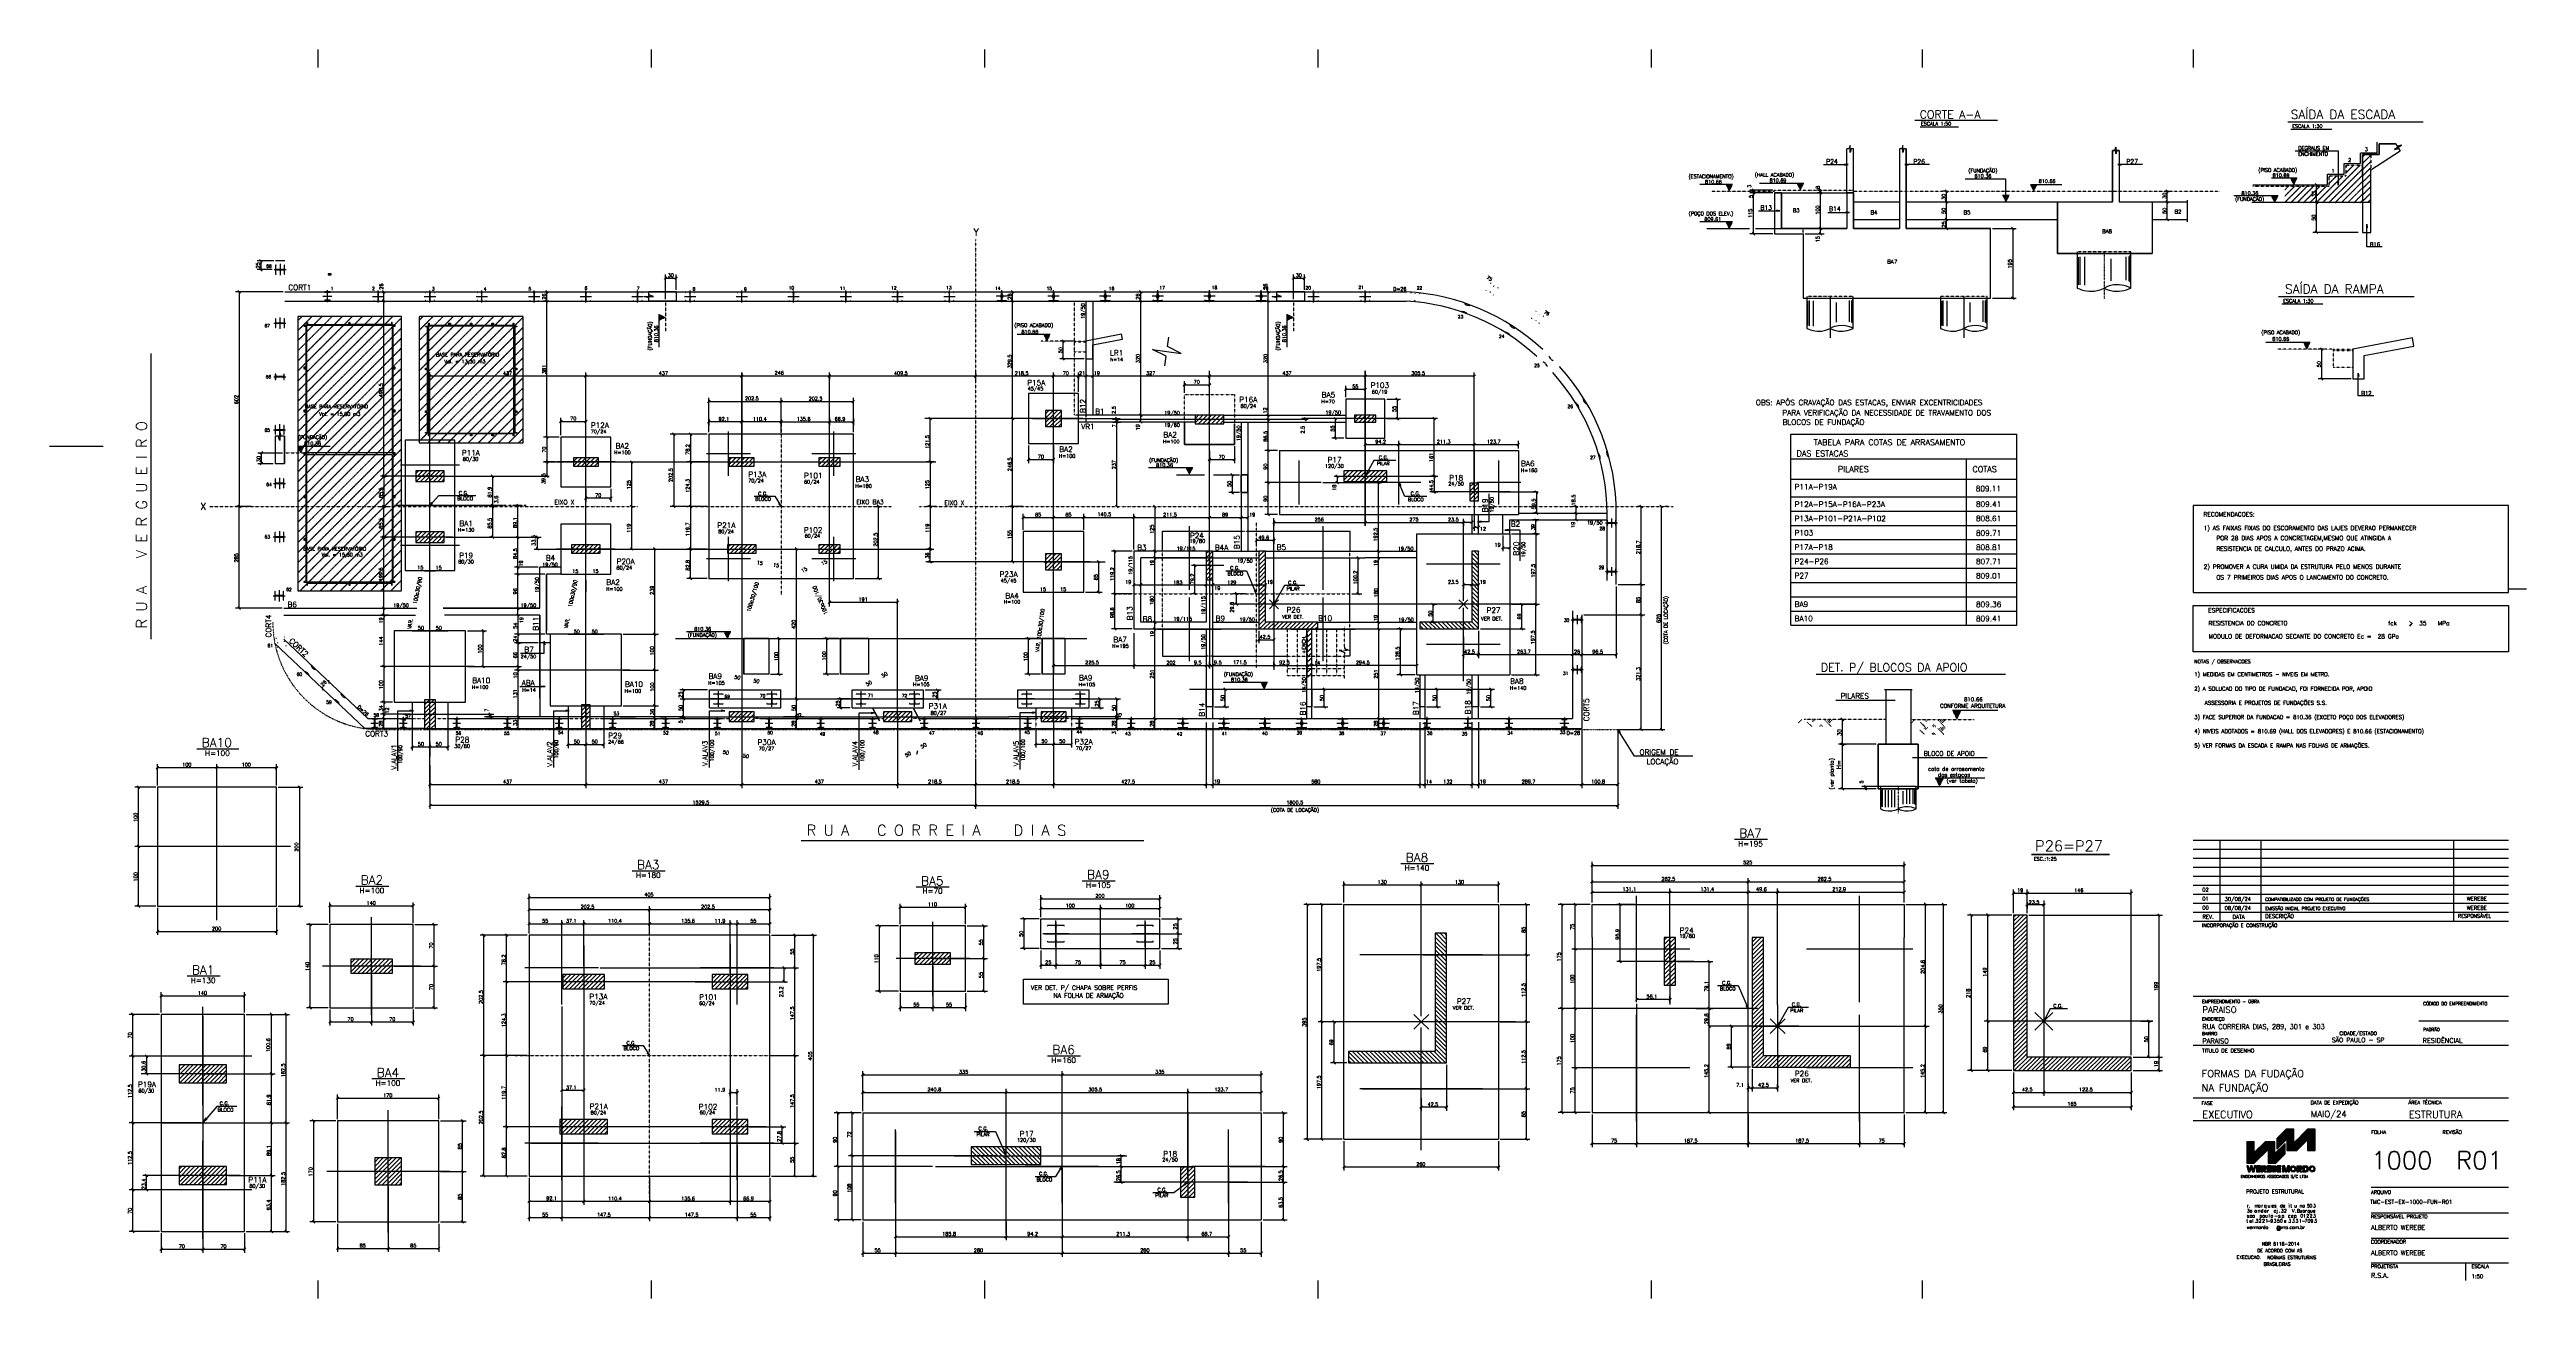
# Model space of a CAD drawing. Extents: x 1476 to 8419, y 491 to 3991.
import ezdxf

# ---------------------------------------------------------------- set-up
doc = ezdxf.new("R2010")
doc.units = 0
doc.header["$MEASUREMENT"] = 0
for name, pattern in [('ESTILO_TQS_0003', [1.5, 0.5, -0.4, 0.1, -0.5]), ('ESTILO_TQS_0004', [2, 0.5, -0.4, 0.1, -0.4, 0.1, -0.5]), ('ESTILO_TQS_0005', [0.4, 0.3, -0.1])]:
    doc.linetypes.add(name, pattern=pattern)
for name, color, linetype in [('1', 1, 'CONTINUOUS'), ('2', 2, 'CONTINUOUS'), ('3', 3, 'CONTINUOUS'), ('4', 4, 'CONTINUOUS'), ('6', 6, 'CONTINUOUS'), ('7', 7, 'CONTINUOUS'), ('8', 8, 'CONTINUOUS'), ('9', 9, 'CONTINUOUS')]:
    doc.layers.add(name, color=color, linetype=linetype)
doc.styles.get("Standard").update_dxf_attribs({"font": 'ROMANS.SHX'})

msp = doc.modelspace()

# ---------------------------------------------------------------- linework, layer by layer
at = {"layer": '1', "linetype": 'Continuous'}
for p, q in [((7160.110508, 3423.949909), (7160.110508, 3322.397866)), ((7163.643621, 3331.63897), (7163.643621, 3408.944416)), ((7168.664251, 3330.908623), (7168.664251, 3410.10642)), ((7181.717704, 3330.178418), (7181.717847, 3409.719109)), ((7255.520866, 3342.592826), (7255.520723, 3404.295253)), ((7297.460423, 3344.053378), (7297.460423, 3410.10642)), ((7305.539701, 3341.862621), (7305.539701, 3410.881328)), ((7308.524857, 3338.941374), (7308.524857, 3414.368057)), ((7310.110508, 3322.397866), (7310.110508, 3423.949909)), ((2135.482011, 3398.855621), (2109.481916, 3398.855621)), ((2135.172214, 3285.858), (5279.108891, 3285.858)), ((2135.243498, 3311.858), (5280.567632, 3311.858)), ((6402.101167, 3298.949909), (6402.101167, 3209.161648)), ((6405.163198, 3217.170605), (6405.163198, 3285.945148)), ((6409.514411, 3216.537637), (6409.514411, 3286.952219)), ((6420.827404, 3215.904793), (6420.827528, 3286.616549)), ((6467.101167, 3298.949909), (6467.101167, 3182.613568)), ((6484.790145, 3226.663947), (6484.790021, 3281.915874)), ((6521.13776, 3227.929759), (6521.13776, 3286.952219)), ((6528.139802, 3226.031103), (6528.139802, 3287.623806)), ((6530.726936, 3223.499355), (6530.726936, 3290.645637)), ((6532.101167, 3209.161648), (6532.101167, 3298.949909)), ((6777.101167, 3298.949909), (6777.101167, 3209.161648)), ((6780.163198, 3217.170605), (6780.163198, 3285.945148)), ((6784.514411, 3216.537637), (6784.514411, 3286.952219)), ((6795.827404, 3215.904793), (6795.827528, 3286.616549)), ((6842.101167, 3298.949909), (6842.101167, 3182.613568)), ((6859.790145, 3226.663947), (6859.790021, 3281.915874)), ((6896.13776, 3227.929759), (6896.13776, 3286.952219)), ((6903.139802, 3226.031103), (6903.139802, 3287.623806)), ((6905.726936, 3223.499355), (6905.726936, 3290.645637)), ((6907.101167, 3209.161648), (6907.101167, 3298.949909)), ((4290.191, 2873.88764), (4290.191, 3038.82836)), ((4727.191, 2871.38764), (4727.191, 3036.32836)), ((5164.191, 2894.50523), (5164.191, 3018.21077)), ((2979.191, 2752.38764), (2979.191, 2917.32836)), ((3379.091, 2796.20523), (3379.091, 2919.91077)), ((3674.091, 2796.20523), (3674.091, 2919.91077)), ((4372.66136, 2956.358), (4207.72052, 2956.358)), ((4809.66136, 2953.858), (4644.72052, 2953.858)), ((5226.04377, 2956.358), (5102.33814, 2956.358)), ((1625.636324, 2878.052839), (1475.633857, 2878.052839)), ((2542.191, 2743.48764), (2542.191, 2908.42836)), ((3440.94377, 2858.058), (3317.23814, 2858.058)), ((3735.94377, 2858.058), (3612.23814, 2858.058)), ((2624.66136, 2825.958), (2459.72052, 2825.958)), ((3061.66136, 2834.858), (2896.72052, 2834.858)), ((4978.391, 2715.50523), (4978.391, 2839.21077)), ((5258.391, 2715.50523), (5258.391, 2839.21077)), ((5538.391, 2715.50523), (5538.391, 2839.21077)), ((5040.24377, 2777.358), (4916.53814, 2777.358)), ((5320.24377, 2777.358), (5196.53814, 2777.358)), ((5600.24377, 2777.358), (5476.53814, 2777.358)), ((2542.191, 2518.48764), (2542.191, 2683.42836)), ((2979.191, 2508.38764), (2979.191, 2673.32836)), ((4290.191, 2451.77005), (4290.191, 2657.94595)), ((4671.091, 2476.405769), (4671.091, 2655.091549)), ((5046.091, 2476.405769), (5046.091, 2655.091549)), ((5439.100341, 2445.360709), (5439.100341, 2651.536609)), ((5841.906049, 2502.85815), (5841.906049, 2696.847773)), ((5867.906049, 2491.111961), (5867.906049, 2696.847773)), ((2624.66136, 2600.958), (2459.72052, 2600.958)), ((3061.66136, 2590.858), (2896.72052, 2590.858)), ((3379.091, 2501.20523), (3379.091, 2624.91077)), ((3674.091, 2501.20523), (3674.091, 2624.91077)), ((3440.94377, 2563.058), (3317.23814, 2563.058)), ((3735.94377, 2563.058), (3612.23814, 2563.058)), ((4393.27895, 2554.858), (4187.1029, 2554.858)), ((4760.43389, 2565.748659), (4581.74798, 2565.748659)), ((5135.43389, 2565.748659), (4956.74798, 2565.748659)), ((5542.188291, 2548.448659), (5336.012241, 2548.448659)), ((4671.091, 2276.405769), (4671.091, 2455.091549)), ((5046.091, 2276.405769), (5046.091, 2455.091549)), ((8419.37979, 2478.052839), (8369.127767, 2478.052839)), ((2542.191, 2138.15246), (2542.191, 2385.56354)), ((2979.191115, 2128.15246), (2979.191115, 2375.56354)), ((4760.43389, 2365.748659), (4581.74798, 2365.748659)), ((5135.43389, 2365.748659), (4956.74798, 2365.748659)), ((5439.100341, 2220.360709), (5439.100341, 2426.536609)), ((5745.408752, 2417.85815), (5745.408752, 2115.858)), ((5771.408752, 2406.111961), (5771.408752, 2087.858)), ((5542.188291, 2323.448659), (5336.012241, 2323.448659)), ((2665.89654, 2261.858), (2418.48528, 2261.858)), ((3102.896655, 2251.858), (2855.485395, 2251.858)), ((2527.191, 2087.858), (2359.657698, 2087.858)), ((2367.898573, 2115.858), (2492.191, 2115.858)), ((2557.191, 2087.858), (2967.191, 2087.858)), ((2592.191, 2115.858), (2929.191115, 2115.858)), ((2991.191, 2087.858), (5771.408752, 2087.858)), ((3029.191115, 2115.858), (3364.407314, 2115.858)), ((3466.11768, 2115.858), (3798.861799, 2115.858)), ((3913.028324, 2115.858), (4240.191, 2115.858)), ((4340.191, 2115.858), (5745.408752, 2115.858)), ((1945.05849, 1550.654149), (1945.05849, 1963.014196)), ((2151.238513, 1756.834172), (1738.878166, 1756.834172)), ((5321.083461, 1281.495705), (5321.083461, 1625.129078)), ((5924.826615, 1321.071597), (5924.826615, 1618.887186)), ((6549.839115, 1321.071597), (6549.839115, 1618.887186)), ((2378.36699, 1284.499775), (2378.36699, 1559.406473)), ((3951.80085, 1340.12608), (3951.80085, 1546.306103)), ((8369.127539, 1547.155801), (7484.895681, 1547.155801)), ((2911.456797, 1314.025526), (2911.456797, 1520.205549)), ((3403.133297, 1314.025526), (3403.133297, 1520.205549)), ((6073.734409, 1469.979392), (5775.918603, 1469.979392)), ((6698.746909, 1469.979392), (6400.931103, 1469.979392)), ((2515.820339, 1421.953124), (2240.913441, 1421.953124)), ((3014.546809, 1417.115538), (2808.366635, 1417.115538)), ((3506.223309, 1417.115538), (3300.043135, 1417.115538)), ((4054.890862, 1443.216091), (3848.710688, 1443.216091)), ((5492.900148, 1453.312392), (5149.266525, 1453.312392)), ((8369.127539, 1336.641449), (7484.895681, 1336.641449)), ((1905.37319, 1032.579555), (1905.37319, 1307.486253)), ((5321.083461, 906.488205), (5321.083461, 1250.121578)), ((5924.826615, 987.731597), (5924.826615, 1285.547186)), ((6549.839115, 987.731597), (6549.839115, 1285.547186)), ((8369.127539, 1268.080276), (8118.099189, 1268.080276)), ((8369.127539, 1199.519104), (7484.895681, 1199.519104)), ((2042.826539, 1170.032904), (1767.919641, 1170.032904)), ((6073.734409, 1136.639392), (5775.918603, 1136.639392)), ((6698.746909, 1136.639392), (6400.931103, 1136.639392)), ((5492.900148, 1078.304892), (5149.266525, 1078.304892)), ((8369.127539, 1051.628025), (7484.895681, 1051.628025)), ((2424.844979, 675.035349), (2424.844979, 1018.668721)), ((2911.456797, 822.349026), (2911.456797, 1028.529049)), ((3403.133297, 822.349026), (3403.133297, 1028.529049)), ((8369.127539, 988.405996), (7484.895681, 988.405996)), ((1905.37319, 657.572055), (1905.37319, 932.478753)), ((3014.546809, 925.439038), (2808.366635, 925.439038)), ((3506.223309, 925.439038), (3300.043135, 925.439038)), ((3847.483113, 757.577962), (3847.483113, 963.757986)), ((4314.159113, 757.577962), (4314.159113, 963.757986)), ((4780.835113, 757.577962), (4780.835113, 963.757986)), ((7635.420593, 869.922721), (7695.027419, 929.5315)), ((7635.420593, 870.983257), (7693.966882, 929.5315)), ((7635.420593, 872.045746), (7692.906346, 929.5315)), ((7635.420593, 873.106283), (7691.84581, 929.5315)), ((7635.420593, 874.166819), (7690.785274, 929.5315)), ((7635.420593, 875.225402), (7689.722784, 929.5315)), ((7635.420593, 876.287891), (7688.662248, 929.5315)), ((7635.420593, 877.350381), (7687.601712, 929.5315)), ((7635.420593, 909.166469), (7655.78367, 929.5315)), ((7635.420593, 910.227005), (7654.723134, 929.5315)), ((7635.420593, 911.289494), (7653.662598, 929.5315)), ((7635.420593, 912.350031), (7652.602062, 929.5315)), ((7635.420593, 913.408614), (7651.541525, 929.5315)), ((7635.420593, 914.471103), (7650.480989, 929.5315)), ((7635.420593, 915.529686), (7649.420453, 929.5315)), ((7635.420593, 916.592176), (7648.359917, 929.5315)), ((7635.420593, 917.650759), (7647.29938, 929.5315)), ((7635.420593, 918.711295), (7646.236891, 929.5315)), ((7635.420593, 919.771832), (7645.176355, 929.5315)), ((7635.420593, 920.834321), (7644.115818, 929.5315)), ((7635.420593, 921.894857), (7643.057235, 929.5315)), ((7635.420593, 922.955393), (7641.996699, 929.5315)), ((7635.420593, 924.013977), (7640.93421, 929.5315)), ((7635.420593, 925.076466), (7639.873673, 929.5315)), ((7635.420593, 926.138955), (7638.813137, 929.5315)), ((7635.420593, 927.197539), (7637.752601, 929.5315)), ((7635.420593, 928.256122), (7636.692065, 929.5315)), ((7635.420593, 929.318611), (7635.631528, 929.5315)), ((7635.420593, 929.5315), (7635.420593, 869.5321)), ((7656.420383, 929.5315), (7635.420593, 929.5315)), ((7635.420593, 908.105933), (7656.420383, 929.107676)), ((7635.420593, 907.045396), (7656.420383, 928.047139)), ((7635.420593, 905.986813), (7656.420383, 926.98465)), ((7635.420593, 904.924324), (7656.420383, 925.924114)), ((7635.420593, 903.861834), (7656.420383, 924.863577)), ((7635.420593, 902.803251), (7656.420383, 923.803041)), ((7635.420593, 901.744668), (7656.420383, 922.740552)), ((7635.420593, 900.682179), (7656.420383, 921.680016)), ((7635.420593, 899.619689), (7656.420383, 920.619479)), ((7635.420593, 898.561106), (7656.420383, 919.560896)), ((7635.420593, 897.50057), (7656.420383, 918.502313)), ((7635.420593, 896.440034), (7656.420383, 917.439824)), ((7635.420593, 895.377544), (7656.420383, 916.377334)), ((7635.420593, 894.317008), (7656.420383, 915.318751)), ((7635.420593, 893.256472), (7656.420383, 914.258215)), ((7635.420593, 892.197889), (7656.420383, 913.195725)), ((7635.420593, 891.135399), (7656.420383, 912.135189)), ((7635.420593, 890.07291), (7656.420383, 911.074653)), ((7635.420593, 889.014327), (7656.420383, 910.014117)), ((7635.420593, 887.955743), (7656.420383, 908.955533)), ((7635.420593, 886.895207), (7656.420383, 907.893044)), ((7635.420593, 885.832718), (7656.420383, 906.830555)), ((7635.420593, 884.772182), (7656.420383, 905.771972)), ((7635.420593, 883.711645), (7656.420383, 904.713388)), ((7635.420593, 882.651109), (7656.420383, 903.650899)), ((7636.088555, 869.5321), (7696.086002, 929.5315)), ((7637.149091, 869.5321), (7697.146538, 929.5315)), ((7638.209627, 869.5321), (7698.209027, 929.5315)), ((7639.270164, 869.5321), (7699.269564, 929.5315)), ((7640.3307, 869.5321), (7700.3301, 929.5315)), ((7641.391236, 869.5321), (7701.390636, 929.5315)), ((7642.453726, 869.5321), (7702.451173, 929.5315)), ((7643.512309, 869.5321), (7703.511709, 929.5315)), ((7644.572845, 869.5321), (7704.572245, 929.5315)), ((7645.633381, 869.5321), (7705.632781, 929.5315)), ((7646.693918, 869.5321), (7706.693318, 929.5315)), ((7647.754454, 869.5321), (7707.753854, 929.5315)), ((7648.81499, 869.5321), (7708.81439, 929.5315)), ((7649.87748, 869.5321), (7709.87688, 929.5315)), ((7650.938016, 869.5321), (7710.937416, 929.5315)), ((7651.996599, 869.5321), (7711.995999, 929.5315)), ((7653.057135, 869.5321), (7713.058488, 929.5315)), ((7654.117672, 869.5321), (7714.119025, 929.5315)), ((7655.180161, 869.5321), (7714.220586, 928.572525)), ((7656.240697, 869.5321), (7714.220586, 927.510035)), ((7686.720861, 929.5315), (7656.420383, 899.229068)), ((7656.420383, 899.229068), (7656.420383, 929.5315)), ((7656.420383, 869.5321), (7695.419993, 908.529756)), ((7714.220586, 929.5315), (7686.720861, 929.5315)), ((7695.419993, 907.648906), (7714.220586, 926.451452)), ((7695.419993, 906.58837), (7714.220586, 925.390916)), ((7695.419993, 877.951937), (7742.503506, 925.039357)), ((7695.419993, 905.527833), (7714.220586, 924.33038)), ((7695.419993, 876.889448), (7742.503506, 923.976868)), ((7695.419993, 904.467297), (7714.220586, 923.26789)), ((7695.419993, 875.830865), (7742.503506, 922.916331)), ((7695.419993, 903.408714), (7714.220586, 922.207354)), ((7695.419993, 874.772282), (7742.503506, 921.855795)), ((7695.419993, 902.346225), (7714.220586, 921.146818)), ((7695.419993, 873.709792), (7742.503506, 920.795259)), ((7695.419993, 901.283735), (7714.220586, 920.088235)), ((7695.419993, 872.649256), (7742.503506, 919.732769)), ((7695.419993, 900.225152), (7714.220586, 919.025745)), ((7695.419993, 871.58872), (7742.503506, 918.672233)), ((7695.419993, 899.166569), (7714.220586, 917.967162)), ((7695.419993, 870.528183), (7742.503506, 917.611697)), ((7695.419993, 898.106033), (7714.220586, 916.904673)), ((7695.419993, 897.043543), (7714.220586, 915.84609)), ((7695.419993, 895.983007), (7714.220586, 914.785553)), ((7695.419993, 894.922471), (7714.220586, 913.723064)), ((7695.419993, 893.861934), (7714.220586, 912.662528)), ((7695.419993, 892.799445), (7714.220586, 911.601991)), ((7695.419993, 891.738909), (7714.220586, 910.541455)), ((7695.419993, 890.678372), (7714.220586, 909.482872)), ((7695.419993, 908.529756), (7695.419993, 869.5321)), ((7695.419993, 889.619789), (7714.220586, 908.420383)), ((7695.419993, 888.561206), (7714.220586, 907.357893)), ((7695.419993, 887.498717), (7714.220586, 906.29931)), ((7695.419993, 886.436227), (7714.220586, 905.240727)), ((7695.419993, 885.377644), (7714.220586, 904.178237)), ((7695.419993, 884.317108), (7714.220586, 903.115748)), ((7695.482492, 869.5321), (7742.503506, 916.553114)), ((7696.543028, 869.5321), (7742.503506, 915.494531)), ((7697.603565, 869.5321), (7742.503506, 914.432041)), ((7698.666054, 869.5321), (7742.503506, 913.369552)), ((7699.72659, 869.5321), (7742.503506, 912.310969)), ((7700.787127, 869.5321), (7742.503506, 911.250432)), ((7701.847663, 869.5321), (7742.503506, 910.187943)), ((7702.906246, 869.5321), (7742.503506, 909.127407)), ((7703.968735, 869.5321), (7742.503506, 908.06687)), ((7705.029272, 869.5321), (7742.503506, 907.006334)), ((7706.089808, 869.5321), (7742.503506, 905.947751)), ((7707.150344, 869.5321), (7742.503506, 904.885262)), ((7708.210881, 869.5321), (7742.503506, 903.822772)), ((7709.271417, 869.5321), (7742.503506, 902.764189)), ((7714.220586, 897.031825), (7714.220586, 929.5315)), ((7742.503506, 925.314745), (7714.220586, 897.031825)), ((7719.718578, 918.892934), (7765.891944, 965.064347)), ((7719.718578, 919.951517), (7764.831408, 965.064347)), ((7719.718578, 921.0101), (7763.772825, 965.064347)), ((7719.718578, 922.07259), (7762.710336, 965.064347)), ((7719.718578, 923.131173), (7761.649799, 965.064347)), ((7719.718578, 924.193662), (7760.589263, 965.064347)), ((7719.718578, 925.254199), (7759.528727, 965.064347)), ((7719.718578, 926.314735), (7758.46819, 965.064347)), ((7719.718578, 927.375271), (7757.407654, 965.064347)), ((7719.718578, 928.437761), (7756.347118, 965.064347)), ((7719.718578, 929.498297), (7755.286582, 965.064347)), ((7719.718578, 930.55688), (7754.226045, 965.064347)), ((7719.718578, 931.619369), (7753.165509, 965.064347)), ((7719.718578, 932.677952), (7752.104973, 965.064347)), ((7719.718578, 933.740442), (7751.044437, 965.064347)), ((7719.718578, 934.799025), (7749.9839, 965.064347)), ((7719.718578, 935.861514), (7748.921411, 965.064347)), ((7719.718578, 936.920098), (7747.860875, 965.064347)), ((7719.718578, 937.980634), (7746.800338, 965.064347)), ((7719.718578, 917.830445), (7766.805998, 964.913958)), ((7719.718578, 916.769908), (7766.805998, 963.853422)), ((7719.718578, 915.709372), (7766.805998, 962.794839)), ((7719.718578, 914.648836), (7766.805998, 961.732349)), ((7719.718578, 913.586347), (7766.805998, 960.673766)), ((7719.718578, 912.52581), (7766.805998, 959.611277)), ((7719.718578, 911.465274), (7766.805998, 958.552694)), ((7719.718578, 910.404738), (7766.805998, 957.490204)), ((7719.718578, 909.346155), (7766.805998, 956.431621)), ((7742.503506, 895.615823), (7742.503506, 925.314745)), ((7748.005404, 905.811034), (7807.256765, 965.064347)), ((7748.005404, 906.869617), (7806.196229, 965.064347)), ((7748.005404, 936.568539), (7766.805998, 955.371085)), ((7748.005404, 935.508002), (7766.805998, 954.308596)), ((7748.005404, 934.447466), (7766.805998, 953.248059)), ((7748.005404, 933.384977), (7766.805998, 952.187523)), ((7748.005404, 932.326393), (7766.805998, 951.126987)), ((7748.005404, 931.263904), (7766.805998, 950.064497)), ((7748.005404, 930.205321), (7766.805998, 949.005914)), ((7748.005404, 929.142832), (7766.805998, 947.943425)), ((7748.005404, 928.084248), (7766.805998, 946.884842)), ((7748.005404, 927.021759), (7766.805998, 945.826258)), ((7748.005404, 925.963176), (7766.805998, 944.763769)), ((7748.005404, 924.90264), (7766.805998, 943.703233)), ((7748.005404, 923.84015), (7766.805998, 942.642697)), ((7748.005404, 922.779614), (7766.805998, 941.58216)), ((7748.005404, 921.719078), (7766.805998, 940.519671)), ((7748.005404, 920.658541), (7766.805998, 939.459135)), ((7748.005404, 919.596052), (7766.805998, 938.400551)), ((7748.005404, 918.537469), (7766.805998, 937.338062)), ((7748.005404, 917.478886), (7766.805998, 936.279479)), ((7748.005404, 916.416396), (7766.805998, 935.21699)), ((7748.005404, 915.357813), (7766.805998, 934.158406)), ((7748.005404, 914.295324), (7766.805998, 933.095917)), ((7748.005404, 913.234788), (7766.805998, 932.037334)), ((7748.005404, 912.174251), (7766.805998, 930.974845)), ((7748.005404, 911.113715), (7766.805998, 929.914308)), ((7748.005404, 910.051226), (7766.805998, 928.853772)), ((7748.005404, 908.990689), (7766.805998, 927.793236)), ((7748.005404, 907.932106), (7766.805998, 926.732699)), ((7748.317901, 905.064947), (7808.317301, 965.064347)), ((7749.378438, 905.064947), (7809.377838, 965.064347)), ((7750.438974, 905.064947), (7810.438374, 965.064347)), ((7751.49951, 905.064947), (7811.49891, 965.064347)), ((7752.562, 905.064947), (7812.5614, 965.064347)), ((7753.622536, 905.064947), (7813.621936, 965.064347)), ((7754.683072, 905.064947), (7814.682472, 965.064347)), ((7755.741655, 905.064947), (7815.743008, 965.064347)), ((7756.802192, 905.064947), (7816.803545, 965.064347)), ((7757.864681, 905.064947), (7817.862128, 965.064347)), ((7758.925217, 905.064947), (7818.922664, 965.064347)), ((7759.985753, 905.064947), (7819.985153, 965.064347)), ((7761.04629, 905.064947), (7821.04569, 965.064347)), ((7762.106826, 905.064947), (7822.106226, 965.064347)), ((7763.167362, 905.064947), (7823.166762, 965.064347)), ((7764.227899, 905.064947), (7824.227299, 965.064347)), ((7765.288435, 905.064947), (7825.287835, 965.064347)), ((7766.348971, 905.064947), (7826.348371, 965.064347)), ((7767.409507, 905.064947), (7826.805398, 964.458885)), ((7768.470044, 905.064947), (7826.805398, 963.398348)), ((7769.53058, 905.064947), (7826.805398, 962.337812)), ((7770.591116, 905.064947), (7826.805398, 961.275323)), ((7771.653606, 905.064947), (7826.805398, 960.21674)), ((7772.712189, 905.064947), (7826.805398, 959.15425)), ((7773.772725, 905.064947), (7826.805398, 958.095667)), ((7774.833261, 905.064947), (7826.805398, 957.033178)), ((7805.805608, 935.326363), (7826.805398, 956.328107)), ((7805.805608, 934.26778), (7826.805398, 955.265617)), ((7805.805608, 933.205291), (7826.805398, 954.205081)), ((7805.805608, 932.146708), (7826.805398, 953.146498)), ((7805.805608, 931.084218), (7826.805398, 952.084008)), ((7805.805608, 930.025635), (7826.805398, 951.025425)), ((7805.805608, 928.965099), (7826.805398, 949.962936)), ((7805.805608, 927.90261), (7826.805398, 948.904353)), ((7805.805608, 926.842073), (7826.805398, 947.841863)), ((7805.805608, 925.781537), (7826.805398, 946.78328)), ((7805.805608, 924.721001), (7826.805398, 945.720791)), ((7805.805608, 923.658511), (7826.805398, 944.660255)), ((7805.805608, 922.599928), (7826.805398, 943.599718)), ((7805.805608, 921.541345), (7826.805398, 942.539182)), ((7805.805608, 920.478856), (7826.805398, 941.478646)), ((7805.805608, 919.420273), (7826.805398, 940.416156)), ((7805.805608, 918.357783), (7826.805398, 939.357573)), ((7805.805608, 917.297247), (7826.805398, 938.295084)), ((7805.805608, 916.236711), (7826.805398, 937.236501)), ((7805.805608, 915.176174), (7826.805398, 936.177917)), ((7805.805608, 914.113685), (7826.805398, 935.115428)), ((7805.805608, 913.053149), (7826.805398, 934.054892)), ((7805.805608, 911.994566), (7826.805398, 932.994356)), ((7805.805608, 910.932076), (7826.805398, 931.933819)), ((7805.805608, 909.873493), (7826.805398, 930.87133)), ((7805.805608, 908.811004), (7826.805398, 929.810794)), ((7805.805608, 907.75242), (7826.805398, 928.750257)), ((7805.805608, 906.689931), (7826.805398, 927.689721)), ((7805.805608, 905.631348), (7826.805398, 926.631138)), ((7806.299743, 905.064947), (7826.805398, 925.568649)), ((7807.36028, 905.064947), (7826.805398, 924.510065)), ((7808.420816, 905.064947), (7826.805398, 923.447576)), ((7809.481352, 905.064947), (7826.805398, 922.388993)), ((7810.541888, 905.064947), (7826.805398, 921.326503)), ((7811.602425, 905.064947), (7826.805398, 920.265967)), ((7812.662961, 905.064947), (7826.805398, 919.205431)), ((7813.723497, 905.064947), (7826.805398, 918.144895)), ((7814.784034, 905.064947), (7826.805398, 917.084358)), ((7815.84457, 905.064947), (7826.805398, 916.021869)), ((7816.907059, 905.064947), (7826.805398, 914.963286)), ((7817.965642, 905.064947), (7826.805398, 913.900796)), ((7819.026179, 905.064947), (7826.805398, 912.842213)), ((7820.088668, 905.064947), (7826.805398, 911.779724)), ((7821.149204, 905.064947), (7826.805398, 910.721141)), ((7822.207787, 905.064947), (7826.805398, 909.660605)), ((7823.268324, 905.064947), (7826.805398, 908.600068)), ((7824.330813, 905.064947), (7826.805398, 907.539532)), ((7825.391349, 905.064947), (7826.805398, 906.477043)), ((7826.449933, 905.064947), (7826.805398, 905.416506)), ((2596.661666, 846.852035), (2253.028043, 846.852035)), ((3950.573125, 860.667974), (3744.392951, 860.667974)), ((4417.249125, 860.667974), (4211.068951, 860.667974)), ((4883.925125, 860.667974), (4677.744951, 860.667974)), ((7635.420593, 881.58862), (7656.420383, 902.590363)), ((7635.420593, 880.530036), (7656.420383, 901.529826)), ((7635.420593, 879.467547), (7656.420383, 900.46929)), ((7635.420593, 878.408964), (7656.420383, 899.408754)), ((7635.420593, 869.5321), (7656.420383, 869.5321)), ((7635.498717, 862.377874), (7635.770199, 862.651309)), ((7635.73309, 861.553664), (7636.830735, 862.651309)), ((7635.969415, 860.729453), (7637.891271, 862.651309)), ((7636.205741, 859.905243), (7638.951808, 862.651309)), ((7636.440114, 859.081032), (7639.551411, 862.190376)), ((7636.67644, 858.254869), (7639.787737, 861.368119)), ((7636.910812, 857.428705), (7640.024062, 860.541955)), ((7637.147138, 856.604494), (7640.258435, 859.717745)), ((7637.381511, 855.782237), (7640.494761, 858.893534)), ((7637.61979, 854.956073), (7640.731087, 858.06737)), ((7637.856115, 854.131863), (7640.965459, 857.241207)), ((7638.090488, 853.307652), (7641.201785, 856.416996)), ((7638.326814, 852.481489), (7641.436158, 855.592786)), ((7638.561186, 851.655325), (7641.672483, 854.766622)), ((7638.797512, 850.831115), (7641.908809, 853.940459)), ((7639.033838, 850.006904), (7642.145135, 853.116248)), ((7639.268211, 849.180741), (7642.379508, 852.292038)), ((7639.504536, 848.354577), (7642.615833, 851.465874)), ((7639.738909, 847.530366), (7647.24274, 855.032245)), ((7639.975235, 846.706156), (7646.816963, 853.547884)), ((7640.211561, 845.879992), (7646.395092, 852.061571)), ((7640.543588, 845.151484), (7645.969315, 850.577211)), ((7641.606078, 845.151484), (7645.545492, 849.092851)), ((7642.666614, 845.151484), (7645.121668, 847.608491)), ((7642.818956, 851.315485), (7647.525941, 856.022469)), ((7643.24278, 852.803751), (7647.949764, 857.506829)), ((7643.668557, 854.288111), (7650.496614, 861.116168)), ((7643.72715, 845.151484), (7644.697844, 846.124131)), ((7644.092381, 855.772472), (7650.260288, 861.940379)), ((7644.516205, 857.256832), (7649.912635, 862.651309)), ((7644.940029, 858.741192), (7648.852099, 862.651309)), ((7645.365806, 860.225552), (7647.791563, 862.651309)), ((7645.787677, 861.709912), (7646.731027, 862.651309)), ((7648.119685, 857.676749), (7650.73294, 860.291958)), ((7648.354057, 856.850586), (7650.969265, 859.465794)), ((7648.590383, 856.026375), (7651.205591, 858.63963)), ((7648.824756, 855.202165), (7651.439964, 857.819326)), ((7649.061081, 854.376001), (7651.67629, 856.993162)), ((7649.295454, 853.549838), (7651.912615, 856.166999)), ((7649.533733, 852.725627), (7652.146988, 855.342788)), ((7649.768106, 851.901416), (7652.383314, 854.518578)), ((7650.004431, 851.077206), (7652.617687, 853.692414)), ((7650.240757, 850.252995), (7652.854012, 852.866251)), ((7650.47513, 849.426832), (7653.090338, 852.04204)), ((7650.711456, 848.600668), (7653.324711, 851.21783)), ((7650.947781, 847.780364), (7658.646923, 855.4756)), ((7651.182154, 846.9542), (7658.223099, 853.991239)), ((7651.41848, 846.128037), (7657.797322, 852.506879)), ((7651.652852, 845.303826), (7657.373498, 851.022519)), ((7652.564953, 845.151484), (7656.949674, 849.538159)), ((7653.471194, 851.362359), (7659.070747, 856.963866)), ((7653.625489, 845.151484), (7656.523897, 848.053799)), ((7653.895017, 852.84672), (7659.494571, 858.448226)), ((7654.318841, 854.33108), (7659.920348, 859.932586)), ((7654.686025, 845.151484), (7656.100074, 846.569439)), ((7654.744618, 855.81544), (7660.342219, 861.416946)), ((7655.166489, 857.2998), (7660.519951, 862.651309)), ((7655.393049, 845.151484), (7655.818826, 845.577261)), ((7655.592266, 858.78416), (7659.459415, 862.651309)), ((7656.01609, 860.272427), (7658.398879, 862.651309)), ((7656.439914, 861.756787), (7657.338342, 862.651309)), ((7673.447556, 862.651309), (7662.947661, 862.651309)), ((7662.947661, 862.651309), (7662.947661, 845.151484)), ((7662.947661, 855.866221), (7669.734703, 862.651309)), ((7662.947661, 856.924804), (7668.674167, 862.651309)), ((7662.947661, 857.987293), (7667.61363, 862.651309)), ((7662.947661, 859.049783), (7666.553094, 862.651309)), ((7662.947661, 860.108366), (7665.492558, 862.651309)), ((7662.947661, 861.166949), (7664.430068, 862.651309)), ((7662.947661, 862.229438), (7663.369532, 862.651309)), ((7662.947661, 854.805684), (7666.947621, 858.803691)), ((7662.947661, 853.745148), (7666.947621, 857.745108)), ((7662.947661, 852.682659), (7666.947621, 856.682619)), ((7662.947661, 851.622122), (7666.947621, 855.624036)), ((7662.947661, 848.440514), (7669.908529, 855.403335)), ((7662.947661, 849.503003), (7668.847993, 855.403335)), ((7662.947661, 850.561586), (7667.787457, 855.403335)), ((7662.947661, 847.378024), (7666.947621, 851.379937)), ((7662.947661, 846.672953), (7666.947621, 850.674866)), ((7662.947661, 845.612417), (7666.947621, 849.612377)), ((7662.947661, 845.151484), (7673.447556, 845.151484)), ((7663.547265, 845.151484), (7666.947621, 848.549888)), ((7664.607801, 845.151484), (7667.607771, 848.151454)), ((7665.668337, 845.151484), (7668.668307, 848.151454)), ((7666.728874, 845.151484), (7669.728844, 848.151454)), ((7673.447556, 859.651339), (7666.947621, 859.651339)), ((7666.947621, 855.403335), (7666.947621, 859.651339)), ((7673.447556, 855.403335), (7666.947621, 855.403335)), ((7673.447556, 852.403365), (7666.947621, 852.403365)), ((7666.947621, 848.151454), (7666.947621, 852.403365)), ((7673.447556, 848.151454), (7666.947621, 848.151454)), ((7667.78941, 845.151484), (7670.78938, 848.151454)), ((7667.795269, 859.651339), (7670.793286, 862.651309)), ((7667.969095, 852.403365), (7670.971019, 855.403335)), ((7668.851899, 845.151484), (7671.849916, 848.151454)), ((7668.855805, 859.651339), (7671.853822, 862.651309)), ((7669.029632, 852.403365), (7672.031555, 855.403335)), ((7669.912435, 845.151484), (7672.910452, 848.151454)), ((7669.914389, 859.651339), (7672.916312, 862.651309)), ((7670.090168, 852.403365), (7673.092091, 855.403335)), ((7670.971019, 845.151484), (7673.447556, 847.628022)), ((7670.974925, 859.651339), (7673.447556, 862.122017)), ((7671.150704, 852.403365), (7673.447556, 854.698264)), ((7672.031555, 845.151484), (7673.447556, 846.569439)), ((7672.035461, 859.651339), (7673.447556, 861.061481)), ((7672.209287, 852.403365), (7673.447556, 853.63968)), ((7673.092091, 845.151484), (7673.447556, 845.506949)), ((7673.095997, 859.651339), (7673.447556, 860.000945)), ((7673.269824, 852.403365), (7673.447556, 852.579144)), ((7673.447556, 860.000945), (7673.447556, 862.651309)), ((7673.447556, 862.651309), (7673.447556, 859.651339)), ((7673.447556, 852.403365), (7673.447556, 855.403335)), ((7673.447556, 845.151484), (7673.447556, 848.151454)), ((7673.447556, 845.151484), (7673.447556, 847.628022)), ((7675.947531, 862.651309), (7685.947431, 862.651309)), ((7675.947531, 862.651309), (7675.947531, 845.151484)), ((7675.947531, 855.157243), (7683.439644, 862.651309)), ((7675.947531, 856.21778), (7682.381061, 862.651309)), ((7675.947531, 857.280269), (7681.320524, 862.651309)), ((7675.947531, 858.340805), (7680.259988, 862.651309)), ((7675.947531, 859.401341), (7679.199452, 862.651309)), ((7675.947531, 860.459925), (7678.138916, 862.651309)), ((7675.947531, 861.522414), (7677.076426, 862.651309)), ((7675.947531, 846.672953), (7689.464974, 860.190396)), ((7675.947531, 845.612417), (7689.851689, 859.518528)), ((7675.947531, 854.096707), (7680.445533, 858.600568)), ((7675.947531, 853.038124), (7680.445533, 857.538079)), ((7675.947531, 851.975635), (7680.445533, 856.47559)), ((7675.947531, 850.917051), (7680.445533, 855.417006)), ((7675.947531, 849.854562), (7680.394752, 854.303736)), ((7675.947531, 848.795979), (7681.455289, 854.303736)), ((7675.947531, 847.735443), (7682.502153, 854.290064)), ((7675.947531, 845.151484), (7680.445533, 845.151484)), ((7676.193623, 845.151484), (7680.445533, 849.405348)), ((7677.254159, 845.151484), (7680.445533, 848.346765)), ((7678.314695, 845.151484), (7680.445533, 847.286228)), ((7679.375231, 845.151484), (7680.445533, 846.223739)), ((7680.445533, 859.498997), (7682.179891, 859.498997)), ((7680.445533, 859.498997), (7680.445533, 854.303736)), ((7682.179891, 854.303736), (7680.445533, 854.303736)), ((7680.445533, 845.151484), (7680.445533, 849.655345)), ((7680.445533, 849.655345), (7685.947431, 845.151484)), ((7680.777561, 849.38191), (7690.158327, 858.760723)), ((7684.50018, 862.651309), (7681.349821, 859.498997)), ((7681.36154, 848.905353), (7690.365356, 857.911122)), ((7681.943565, 848.428795), (7684.193543, 850.678772)), ((7682.425982, 859.514622), (7685.56267, 862.651309)), ((7682.527544, 847.950284), (7684.777521, 850.202215)), ((7683.109569, 847.471773), (7685.3615, 849.721751)), ((7683.334176, 859.362279), (7686.470864, 862.50092)), ((7683.61347, 851.153377), (7690.945428, 845.151484)), ((7683.693548, 846.995216), (7685.943525, 849.245193)), ((7684.023622, 858.991189), (7687.21695, 862.18647)), ((7684.277526, 846.518658), (7686.527504, 848.770588)), ((7684.550961, 858.459945), (7687.882959, 861.791943)), ((7684.590023, 851.075253), (7690.445433, 856.92871)), ((7684.859552, 846.0421), (7687.109529, 848.292078)), ((7684.920098, 857.766592), (7688.480609, 861.329057)), ((7685.066581, 856.854492), (7689.005994, 860.793906)), ((7685.44353, 845.561636), (7687.693508, 847.813567)), ((7685.773605, 851.198299), (7690.322388, 855.745128)), ((7685.947431, 845.151484), (7690.945428, 845.151484)), ((7686.093914, 845.151484), (7688.277486, 847.337009)), ((7687.154451, 845.151484), (7688.859512, 846.862404)), ((7687.478666, 851.842823), (7689.673957, 854.038114)), ((7688.214987, 845.151484), (7689.44349, 846.38194)), ((7689.27357, 845.151484), (7690.027469, 845.905383)), ((7690.336059, 845.151484), (7690.611447, 845.428825)), ((7703.445303, 862.651309), (7692.945408, 862.651309)), ((7692.945408, 862.651309), (7692.945408, 845.151484)), ((7692.945408, 855.866221), (7699.73245, 862.651309)), ((7692.945408, 856.924804), (7698.671913, 862.651309)), ((7692.945408, 857.987293), (7697.61333, 862.651309)), ((7692.945408, 859.049783), (7696.552794, 862.651309)), ((7692.945408, 860.108366), (7695.492258, 862.651309)), ((7692.945408, 861.166949), (7694.429768, 862.651309)), ((7692.945408, 862.229438), (7693.369232, 862.651309)), ((7692.945408, 854.805684), (7696.947321, 858.803691)), ((7692.945408, 853.745148), (7696.947321, 857.745108)), ((7692.945408, 852.682659), (7696.947321, 856.682619)), ((7692.945408, 851.622122), (7696.947321, 855.624036)), ((7692.945408, 848.440514), (7699.910182, 855.403335)), ((7692.945408, 849.503003), (7698.849646, 855.403335)), ((7692.945408, 850.561586), (7697.787157, 855.403335)), ((7692.945408, 847.378024), (7696.947321, 851.379937)), ((7692.945408, 846.672953), (7696.947321, 850.674866)), ((7692.945408, 845.612417), (7696.947321, 849.612377)), ((7692.945408, 845.151484), (7703.445303, 845.151484)), ((7693.546965, 845.151484), (7696.947321, 848.549888)), ((7694.607501, 845.151484), (7697.607471, 848.151454)), ((7695.419993, 883.254619), (7714.220586, 902.057165)), ((7695.419993, 882.194082), (7714.220586, 900.996629)), ((7695.419993, 881.133546), (7714.220586, 899.936092)), ((7695.419993, 880.07301), (7714.220586, 898.873603)), ((7695.419993, 879.014427), (7714.220586, 897.813067)), ((7695.419993, 869.5321), (7716.419783, 869.5321)), ((7695.668037, 845.151484), (7698.668007, 848.151454)), ((7696.728574, 845.151484), (7699.728544, 848.151454)), ((7703.445303, 859.651339), (7696.947321, 859.651339)), ((7696.947321, 855.403335), (7696.947321, 859.651339)), ((7703.445303, 855.403335), (7696.947321, 855.403335)), ((7703.445303, 852.403365), (7696.947321, 852.403365)), ((7696.947321, 848.151454), (7696.947321, 852.403365)), ((7703.445303, 848.151454), (7696.947321, 848.151454)), ((7697.78911, 845.151484), (7700.78908, 848.151454)), ((7697.794969, 859.651339), (7700.794939, 862.651309)), ((7697.968795, 852.403365), (7700.968765, 855.403335)), ((7698.851599, 845.151484), (7701.849616, 848.151454)), ((7698.853552, 859.651339), (7701.855475, 862.651309)), ((7699.029332, 852.403365), (7702.029302, 855.403335)), ((7699.912135, 845.151484), (7702.910152, 848.151454)), ((7699.916042, 859.651339), (7702.916012, 862.651309)), ((7700.087915, 852.403365), (7703.091791, 855.403335)), ((7700.970719, 845.151484), (7703.445303, 847.628022)), ((7700.976578, 859.651339), (7703.445303, 862.122017)), ((7701.148451, 852.403365), (7703.445303, 854.698264)), ((7702.031255, 845.151484), (7703.445303, 846.569439)), ((7702.035161, 859.651339), (7703.445303, 861.061481)), ((7702.210941, 852.403365), (7703.445303, 853.63968)), ((7703.091791, 845.151484), (7703.445303, 845.506949)), ((7703.09765, 859.651339), (7703.445303, 860.000945)), ((7703.271477, 852.403365), (7703.445303, 852.579144)), ((7703.445303, 860.000945), (7703.445303, 862.651309)), ((7703.445303, 862.651309), (7703.445303, 859.651339)), ((7703.445303, 852.403365), (7703.445303, 855.403335)), ((7703.445303, 845.151484), (7703.445303, 848.151454)), ((7703.445303, 845.151484), (7703.445303, 847.628022)), ((7705.697234, 862.651309), (7715.697134, 862.651309)), ((7705.697234, 845.151484), (7705.697234, 862.651309)), ((7705.697234, 857.987293), (7710.36125, 862.651309)), ((7705.697234, 859.049783), (7709.300713, 862.651309)), ((7705.697234, 860.108366), (7708.24213, 862.651309)), ((7705.697234, 861.166949), (7707.181594, 862.651309)), ((7705.697234, 862.227485), (7706.119105, 862.651309)), ((7705.697234, 856.924804), (7711.421786, 862.651309)), ((7705.697234, 848.795979), (7717.585787, 860.684532)), ((7705.697234, 847.735443), (7717.910002, 859.948211)), ((7705.697234, 855.866221), (7709.628835, 859.795869)), ((7705.697234, 854.805684), (7709.628835, 858.737286)), ((7705.697234, 853.745148), (7709.628835, 857.676749)), ((7705.697234, 852.682659), (7709.628835, 856.616213)), ((7705.697234, 849.854562), (7711.964749, 856.124031)), ((7705.697234, 850.561586), (7711.257725, 856.124031)), ((7705.697234, 851.622122), (7710.197189, 856.124031)), ((7705.697234, 846.672953), (7709.628835, 850.606508)), ((7705.697234, 845.612417), (7709.628835, 849.544018)), ((7715.697134, 845.151484), (7705.697234, 845.151484)), ((7706.296837, 845.151484), (7709.628835, 848.483482)), ((7707.357373, 845.151484), (7709.628835, 847.422946)), ((7708.419863, 845.151484), (7710.638591, 847.374118)), ((7709.480399, 845.151484), (7711.699127, 847.374118)), ((7712.12881, 860.430628), (7709.628835, 860.430628)), ((7709.628835, 860.430628), (7709.628835, 856.124031)), ((7709.628835, 856.124031), (7712.12881, 856.124031)), ((7709.628835, 851.680716), (7709.628835, 847.374118)), ((7709.628835, 851.680716), (7712.12881, 851.680716)), ((7709.628835, 847.374118), (7712.12881, 847.374118)), ((7709.908129, 860.430628), (7712.130763, 862.651309)), ((7710.331953, 869.5321), (7742.503506, 901.705606)), ((7710.538982, 845.151484), (7717.484225, 852.096727)), ((7710.704996, 851.680716), (7718.118985, 859.096657)), ((7710.970619, 860.430628), (7713.1913, 862.651309)), ((7711.392489, 869.5321), (7742.503506, 900.643117)), ((7711.599519, 845.151484), (7717.835784, 851.38775)), ((7711.765533, 851.680716), (7718.18539, 858.100573)), ((7712.031155, 860.430628), (7714.249883, 862.651309)), ((7712.453026, 869.5321), (7742.503506, 899.58258)), ((7712.53115, 851.38775), (7717.972502, 856.827148)), ((7712.660055, 845.151484), (7718.087735, 850.577211)), ((7712.665914, 860.006804), (7715.310419, 862.651309)), ((7713.009661, 850.803771), (7715.941272, 853.737336)), ((7713.101457, 859.38181), (7716.09752, 862.377874)), ((7713.171768, 857.33105), (7717.169775, 861.329057)), ((7713.296767, 848.971758), (7717.048683, 852.721721)), ((7713.306533, 850.040107), (7716.533063, 853.26859)), ((7713.343642, 858.561506), (7716.673687, 861.889598)), ((7713.513562, 869.5321), (7742.503506, 898.522044)), ((7713.720591, 845.151484), (7718.18539, 849.616283)), ((7714.574098, 869.5321), (7742.503506, 897.461508)), ((7714.781127, 845.151484), (7718.077969, 848.448326)), ((7715.634634, 869.5321), (7742.503506, 896.400971)), ((7716.126817, 845.436637), (7717.208837, 846.516705)), ((7716.341659, 869.5321), (7742.503506, 895.693947)), ((7716.419783, 869.5321), (7742.503506, 895.615823)), ((7730.945028, 862.651309), (7720.445133, 862.651309)), ((7720.445133, 862.651309), (7720.445133, 845.151484)), ((7720.445133, 855.866221), (7727.232175, 862.651309)), ((7720.445133, 856.924804), (7726.171638, 862.651309)), ((7720.445133, 857.987293), (7725.111102, 862.651309)), ((7720.445133, 859.049783), (7724.050566, 862.651309)), ((7720.445133, 860.108366), (7722.99003, 862.651309)), ((7720.445133, 861.166949), (7721.929493, 862.651309)), ((7720.445133, 862.229438), (7720.87091, 862.651309)), ((7720.445133, 854.805684), (7724.447046, 858.803691)), ((7720.445133, 853.745148), (7724.447046, 857.745108)), ((7720.445133, 852.682659), (7724.447046, 856.682619)), ((7720.445133, 851.622122), (7724.447046, 855.624036)), ((7720.445133, 848.440514), (7727.407954, 855.403335)), ((7720.445133, 849.503003), (7726.347418, 855.403335)), ((7720.445133, 850.561586), (7725.286882, 855.403335)), ((7720.445133, 847.378024), (7724.447046, 851.379937)), ((7720.445133, 846.672953), (7724.447046, 850.674866)), ((7720.445133, 845.612417), (7724.447046, 849.612377)), ((7720.445133, 845.151484), (7730.945028, 845.151484)), ((7721.04669, 845.151484), (7724.447046, 848.549888)), ((7722.107226, 845.151484), (7725.107196, 848.151454)), ((7723.167762, 845.151484), (7726.167732, 848.151454)), ((7724.228299, 845.151484), (7727.228269, 848.151454)), ((7730.945028, 859.651339), (7724.447046, 859.651339)), ((7724.447046, 855.403335), (7724.447046, 859.651339)), ((7730.945028, 855.403335), (7724.447046, 855.403335)), ((7730.945028, 852.403365), (7724.447046, 852.403365)), ((7724.447046, 848.151454), (7724.447046, 852.403365)), ((7730.945028, 848.151454), (7724.447046, 848.151454)), ((7725.288835, 845.151484), (7728.288805, 848.151454)), ((7725.292741, 859.651339), (7728.294664, 862.651309)), ((7725.466567, 852.403365), (7728.46849, 855.403335)), ((7726.349371, 845.151484), (7729.349341, 848.151454)), ((7726.353277, 859.651339), (7729.3552, 862.651309)), ((7726.527104, 852.403365), (7729.529027, 855.403335)), ((7727.409907, 845.151484), (7730.409877, 848.151454)), ((7727.413814, 859.651339), (7730.413784, 862.651309)), ((7727.58764, 852.403365), (7730.589563, 855.403335)), ((7728.470444, 845.151484), (7730.945028, 847.628022)), ((7728.47435, 859.651339), (7730.945028, 862.122017)), ((7728.648176, 852.403365), (7730.945028, 854.698264)), ((7729.53098, 845.151484), (7730.945028, 846.569439)), ((7729.534886, 859.651339), (7730.945028, 861.061481)), ((7729.710666, 852.403365), (7730.945028, 853.63968)), ((7730.591516, 845.151484), (7730.945028, 845.506949)), ((7730.595422, 859.651339), (7730.945028, 860.000945)), ((7730.769249, 852.403365), (7730.945028, 852.579144)), ((7730.945028, 860.000945), (7730.945028, 862.651309)), ((7730.945028, 862.651309), (7730.945028, 859.651339)), ((7730.945028, 852.403365), (7730.945028, 855.403335)), ((7730.945028, 845.151484), (7730.945028, 848.151454)), ((7730.945028, 845.151484), (7730.945028, 847.628022)), ((7735.755527, 858.178697), (7740.230092, 862.651309)), ((7735.755527, 859.239234), (7739.169555, 862.651309)), ((7735.755527, 860.29977), (7738.109019, 862.651309)), ((7735.755527, 861.360306), (7737.04653, 862.651309)), ((7735.755527, 862.422796), (7735.985993, 862.651309)), ((7735.755527, 857.120114), (7740.90196, 862.264594)), ((7735.755527, 856.057625), (7741.189066, 861.491164)), ((7735.755527, 854.995136), (7741.480079, 860.721641)), ((7735.755527, 853.936552), (7741.769139, 859.948211)), ((7735.755527, 852.877969), (7742.058198, 859.178687)), ((7735.755527, 851.81548), (7742.347258, 858.405258)), ((7735.755527, 851.108456), (7739.755487, 855.108416)), ((7735.755527, 850.045966), (7739.755487, 854.049833)), ((7735.755527, 848.98543), (7739.755487, 852.987343)), ((7735.755527, 847.924894), (7739.755487, 851.924854)), ((7735.755527, 846.866311), (7739.755487, 850.866271)), ((7735.755527, 845.807727), (7739.755487, 849.805734)), ((7736.163726, 845.151484), (7739.755487, 848.745198)), ((7737.224262, 845.151484), (7739.755487, 847.682709)), ((7738.284799, 845.151484), (7739.755487, 846.622172)), ((7739.345335, 845.151484), (7739.755487, 845.561636)), ((7739.864861, 854.864277), (7742.636318, 857.637687)), ((7740.151967, 854.092801), (7742.92733, 856.866211)), ((7740.44298, 853.321324), (7743.21639, 856.094734)), ((7740.73204, 852.549848), (7743.505449, 855.323257)), ((7741.021099, 851.778371), (7743.794509, 854.551781)), ((7741.310159, 851.006894), (7744.083569, 853.780304)), ((7741.599219, 850.235418), (7744.372628, 853.008827)), ((7741.888278, 849.463941), (7744.661688, 852.237351)), ((7742.177338, 848.692464), (7744.950748, 851.465874)), ((7742.466397, 847.920988), (7745.239807, 850.694397)), ((7742.75741, 847.149511), (7755.255332, 859.649386)), ((7743.044517, 846.378034), (7750.915532, 854.249049)), ((7743.335529, 845.606558), (7750.278819, 852.549848)), ((7743.940992, 845.151484), (7749.64406, 850.854552)), ((7745.003481, 845.151484), (7749.007348, 849.15535)), ((7746.064018, 845.151484), (7748.370635, 847.462008)), ((7746.089408, 851.543998), (7755.255332, 860.709922)), ((7746.724167, 853.237341), (7755.255332, 861.768505)), ((7747.124554, 845.151484), (7747.733923, 845.762806)), ((7747.362833, 854.936542), (7755.077599, 862.651309)), ((7747.997592, 856.631838), (7754.017063, 862.651309)), ((7748.634304, 858.33104), (7752.956527, 862.651309)), ((7749.271017, 860.026335), (7751.895991, 862.651309)), ((7749.907729, 861.725537), (7750.835454, 862.651309)), ((7751.255372, 854.942402), (7755.255332, 858.940409)), ((7751.255372, 853.879912), (7755.255332, 857.881825)), ((7751.255372, 852.819376), (7755.255332, 856.819336)), ((7751.255372, 851.75884), (7755.255332, 855.756847)), ((7751.255372, 850.698304), (7755.255332, 854.698264)), ((7751.255372, 849.63972), (7755.255332, 853.63968)), ((7751.255372, 848.577231), (7755.255332, 852.577191)), ((7751.255372, 847.514742), (7755.255332, 851.516655)), ((7751.255372, 846.456158), (7755.255332, 850.456118)), ((7751.255372, 845.397575), (7755.255332, 849.395582)), ((7752.073723, 845.151484), (7755.255332, 848.335046)), ((7753.134259, 845.151484), (7755.255332, 847.272557)), ((7754.194796, 845.151484), (7755.255332, 846.21202)), ((7754.548308, 845.151484), (7755.255332, 845.860461)), ((7756.517038, 854.141628), (7765.028672, 862.655215)), ((7756.542428, 853.106483), (7766.063818, 862.627872)), ((7756.626412, 855.313492), (7763.856808, 862.545841)), ((7756.679146, 852.182664), (7766.985683, 862.491154)), ((7756.81391, 851.612357), (7761.399802, 856.198249)), ((7756.98383, 856.729493), (7762.438854, 862.188423)), ((7757.07172, 850.807677), (7760.815823, 854.553734)), ((7757.393982, 850.069404), (7760.790433, 853.463901)), ((7757.767026, 849.38191), (7760.964259, 852.581097)), ((7758.056085, 858.862284), (7760.306063, 861.114215)), ((7758.19085, 848.745198), (7761.274803, 851.831105)), ((7758.663501, 848.15536), (7761.686908, 851.182674)), ((7759.179121, 847.612397), (7762.188856, 850.620179)), ((7759.741615, 847.116308), (7762.7826, 850.15534)), ((7760.349031, 846.661235), (7763.466187, 849.778391)), ((7761.007228, 846.256942), (7764.265008, 849.518628)), ((7761.712299, 845.905383), (7765.212264, 849.405348)), ((7762.475963, 845.606558), (7766.427095, 849.55769)), ((7762.977911, 857.774405), (7767.557943, 862.354437)), ((7763.30408, 845.372185), (7773.798115, 855.866221)), ((7764.204461, 845.213983), (7773.95827, 854.967792)), ((7764.61852, 858.354477), (7768.36067, 862.096627)), ((7765.194686, 845.143672), (7774.026629, 853.975615)), ((7765.702493, 858.379867), (7769.100897, 861.778271)), ((7766.323581, 845.210077), (7773.95827, 852.84672)), ((7766.58725, 858.204088), (7769.78839, 861.401321)), ((7767.341149, 857.893544), (7770.425102, 860.979451)), ((7767.641927, 845.46984), (7773.702413, 851.530326)), ((7767.991533, 857.487298), (7771.01494, 860.508752)), ((7768.546215, 856.979491), (7771.557903, 859.991179)), ((7769.016913, 856.389653), (7772.055945, 859.428685)), ((7769.389956, 855.704113), (7772.509066, 858.819316)), ((7769.440737, 846.206161), (7772.962186, 849.72761)), ((7769.614563, 852.745158), (7773.563743, 856.694337)), ((7769.651672, 854.90334), (7772.913359, 858.165026)), ((7769.764953, 853.956083), (7773.266871, 857.456048)), ((7770.38604, 846.797952), (7772.372348, 848.78426)), ((7775.805908, 862.651309), (7785.805808, 862.651309)), ((7775.805908, 862.651309), (7775.805908, 845.151484)), ((7775.805908, 855.157243), (7783.299973, 862.651309)), ((7775.805908, 856.21778), (7782.239437, 862.651309)), ((7775.805908, 857.280269), (7781.178901, 862.651309)), ((7775.805908, 858.340805), (7780.118365, 862.651309)), ((7775.805908, 859.401341), (7779.059781, 862.651309)), ((7775.805908, 860.459925), (7777.999245, 862.651309)), ((7775.805908, 861.522414), (7776.936756, 862.651309)), ((7775.805908, 846.672953), (7789.325304, 860.190396)), ((7775.805908, 845.612417), (7789.710066, 859.518528)), ((7775.805908, 854.096707), (7780.305863, 858.600568)), ((7775.805908, 853.038124), (7780.305863, 857.538079)), ((7775.805908, 851.975635), (7780.305863, 856.47559)), ((7775.805908, 850.917051), (7780.305863, 855.417006)), ((7775.805908, 849.854562), (7780.255082, 854.303736)), ((7775.805908, 848.795979), (7781.315618, 854.303736)), ((7775.805908, 847.735443), (7782.362483, 854.290064)), ((7775.805908, 845.151484), (7780.305863, 845.151484)), ((7776.051999, 845.151484), (7780.305863, 849.405348)), ((7777.114488, 845.151484), (7780.305863, 848.346765)), ((7778.175025, 845.151484), (7780.305863, 847.286228)), ((7779.235561, 845.151484), (7780.305863, 846.223739)), ((7780.305863, 859.498997), (7782.04022, 859.498997)), ((7780.305863, 859.498997), (7780.305863, 854.303736)), ((7782.04022, 854.303736), (7780.305863, 854.303736)), ((7780.305863, 845.151484), (7780.305863, 849.655345)), ((7780.305863, 849.655345), (7785.805808, 845.151484)), ((7780.637891, 849.38191), (7790.016703, 858.760723)), ((7784.36051, 862.651309), (7781.210151, 859.498997)), ((7781.221869, 848.905353), (7790.225685, 857.911122)), ((7781.803895, 848.428795), (7784.053872, 850.678772)), ((7782.284359, 859.514622), (7785.422999, 862.651309)), ((7782.387873, 847.950284), (7784.637851, 850.202215)), ((7782.969899, 847.471773), (7785.219876, 849.721751)), ((7783.192553, 859.362279), (7786.331193, 862.50092)), ((7783.471847, 851.153377), (7790.805758, 845.151484)), ((7783.553877, 846.995216), (7785.803855, 849.245193)), ((7783.881999, 858.991189), (7787.077279, 862.18647)), ((7784.137856, 846.518658), (7786.38588, 848.770588)), ((7784.41129, 858.459945), (7787.743288, 861.791943)), ((7784.448399, 851.075253), (7790.305763, 856.92871)), ((7784.719881, 846.0421), (7786.969859, 848.292078)), ((7784.780427, 857.766592), (7788.338986, 861.329057)), ((7784.92691, 856.854492), (7788.866324, 860.793906)), ((7785.30386, 845.561636), (7787.553837, 847.813567)), ((7785.633934, 851.198299), (7790.182717, 855.745128)), ((7785.805808, 845.151484), (7790.805758, 845.151484)), ((7785.952291, 845.151484), (7788.137816, 847.337009)), ((7787.01478, 845.151484), (7788.719841, 846.862404)), ((7787.338996, 851.842823), (7789.534286, 854.038114)), ((7788.075316, 845.151484), (7789.30382, 846.38194)), ((7789.133899, 845.151484), (7789.887798, 845.905383)), ((7790.194436, 845.151484), (7790.469824, 845.428825)), ((7792.231525, 862.651309), (7802.231425, 862.651309)), ((7792.231525, 853.991239), (7800.893547, 862.651309)), ((7792.231525, 855.049823), (7799.833011, 862.651309)), ((7792.231525, 856.112312), (7798.772475, 862.651309)), ((7792.231525, 857.174801), (7797.711939, 862.651309)), ((7792.231525, 858.233384), (7796.651402, 862.651309)), ((7792.231525, 859.291968), (7795.590866, 862.651309)), ((7792.231525, 860.352504), (7794.53033, 862.651309)), ((7792.231525, 861.41304), (7793.469794, 862.651309)), ((7792.231525, 862.47553), (7792.409257, 862.651309)), ((7792.231525, 862.651309), (7792.231525, 845.151484)), ((7792.231525, 852.930703), (7796.606481, 857.305659)), ((7792.231525, 851.868214), (7796.606481, 856.24317)), ((7792.231525, 850.807677), (7796.606481, 855.182634)), ((7792.231525, 849.747141), (7796.606481, 854.122097)), ((7792.231525, 848.686605), (7796.606481, 853.061561)), ((7792.231525, 847.628022), (7796.606481, 852.002978)), ((7792.231525, 846.565532), (7796.606481, 850.940489)), ((7792.231525, 845.503043), (7796.606481, 849.877999)), ((7792.231525, 845.151484), (7802.231425, 845.151484)), ((7792.940502, 845.151484), (7797.313505, 849.52644)), ((7794.001038, 845.151484), (7798.374041, 849.52644)), ((7795.059621, 845.151484), (7799.436531, 849.52644)), ((7796.120158, 845.151484), (7800.497067, 849.52644)), ((7796.606481, 858.276353), (7796.606481, 849.52644)), ((7796.606481, 858.276353), (7801.606431, 858.276353)), ((7796.606481, 849.52644), (7801.606431, 849.52644)), ((7796.829135, 845.151484), (7801.204091, 849.52644)), ((7797.536159, 845.151484), (7802.086895, 849.70222)), ((7797.579128, 858.276353), (7801.954084, 862.651309)), ((7798.243183, 845.151484), (7808.588783, 855.499037)), ((7798.639664, 858.276353), (7802.815403, 862.452092)), ((7799.30372, 845.151484), (7808.705969, 854.553734)), ((7799.7002, 858.276353), (7803.55563, 862.135689)), ((7800.364256, 845.151484), (7808.719641, 853.506869)), ((7800.760736, 858.276353), (7804.248983, 861.764599)), ((7801.424792, 845.151484), (7808.592689, 852.319381)), ((7801.764633, 858.21776), (7804.889601, 861.342728)), ((7802.500953, 857.89745), (7805.489205, 860.885702)), ((7802.61228, 845.280389), (7808.21574, 850.881895)), ((7803.133759, 857.467767), (7806.03998, 860.373988)), ((7803.680629, 856.9541), (7806.551694, 859.825165)), ((7804.139609, 856.354497), (7807.01458, 859.229468)), ((7804.500933, 855.651379), (7807.434498, 858.586897)), ((7804.670853, 852.643597), (7808.389566, 856.362309)), ((7804.752884, 854.844746), (7807.807541, 857.901356)), ((7804.768509, 846.374128), (7807.120048, 848.725667)), ((7804.856398, 853.887725), (7808.12785, 857.159176)), ((7809.993066, 854.141628), (7818.504699, 862.655215)), ((7810.018456, 853.106483), (7819.539845, 862.627872)), ((7810.10244, 855.313492), (7817.332836, 862.545841)), ((7810.155174, 852.182664), (7820.461711, 862.491154)), ((7810.289938, 851.612357), (7814.87583, 856.198249)), ((7810.459858, 856.729493), (7815.914882, 862.188423)), ((7810.549701, 850.807677), (7814.291851, 854.553734)), ((7810.868057, 850.069404), (7814.266461, 853.463901)), ((7811.243053, 849.38191), (7814.44224, 852.581097)), ((7811.532113, 858.862284), (7813.78209, 861.114215)), ((7811.666877, 848.745198), (7814.752784, 851.831105)), ((7812.137576, 848.15536), (7815.162936, 851.182674)), ((7812.655149, 847.612397), (7815.664884, 850.620179)), ((7813.217643, 847.116308), (7816.258628, 850.15534)), ((7813.825059, 846.661235), (7816.942215, 849.778391)), ((7814.481302, 846.256942), (7817.741035, 849.518628)), ((7815.188326, 845.905383), (7818.688291, 849.405348)), ((7815.951991, 845.606558), (7819.90117, 849.55769)), ((7816.453939, 857.774405), (7821.033971, 862.354437)), ((7816.780107, 845.372185), (7827.27219, 855.866221)), ((7817.680489, 845.213983), (7827.432345, 854.967792)), ((7818.092594, 858.354477), (7821.836697, 862.096627)), ((7818.672667, 845.143672), (7827.502656, 853.975615)), ((7819.178521, 858.379867), (7822.578878, 861.778271)), ((7819.799608, 845.210077), (7827.434298, 852.84672)), ((7820.063278, 858.204088), (7823.264418, 861.401321)), ((7820.815223, 857.893544), (7823.90113, 860.979451)), ((7821.117955, 845.46984), (7827.176488, 851.530326)), ((7821.46756, 857.487298), (7824.489015, 860.508752)), ((7822.024196, 856.979491), (7825.033931, 859.991179)), ((7822.492941, 856.389653), (7825.531973, 859.428685)), ((7822.865984, 855.704113), (7825.985093, 858.819316)), ((7822.916765, 846.206161), (7826.438214, 849.72761)), ((7823.090591, 852.745158), (7827.03977, 856.694337)), ((7823.1277, 854.90334), (7826.389386, 858.165026)), ((7823.24098, 853.956083), (7826.742898, 857.456048)), ((7823.862068, 846.797952), (7825.848376, 848.78426)), ((2042.826539, 795.025404), (1767.919641, 795.025404)), ((8369.127539, 801.205412), (7983.929437, 801.205412)), ((8369.127539, 729.970817), (7983.929437, 729.970817)), ((8369.127539, 658.736222), (7983.929437, 658.736222)), ((8369.127539, 589.535994), (7983.929437, 589.535994)), ((8248.342899, 589.535994), (8248.342899, 540.681107))]:
    msp.add_line(p, q, dxfattribs=at)
for points in [[(2256.372716, 3359.135208), (2265.317392, 3359.135208), (2265.317392, 3361.998966), (2256.372716, 3361.998966), (2256.372716, 3359.135208)], [(7160.110508, 3322.397866), (7165.977321, 3319.646277), (7171.713458, 3317.479839), (7179.710124, 3315.245166), (7193.056045, 3313.38171), (7207.737778, 3313.88618), (7220.553444, 3316.551509), (7226.77245, 3318.652429), (7235.110364, 3322.397866)], [(7310.110508, 3322.397723), (7304.243551, 3325.149526), (7298.507557, 3327.315821), (7290.510927, 3329.550638), (7277.164827, 3331.413951), (7262.483273, 3330.909338), (7249.667428, 3328.244152), (7243.448422, 3326.143374), (7235.110508, 3322.397723)], [(7235.110508, 3322.398009), (7243.448422, 3318.652429), (7249.667428, 3316.551652), (7262.483273, 3313.886323), (7277.164827, 3313.381853), (7290.510927, 3315.245166), (7298.507557, 3317.479982), (7304.243551, 3319.646277), (7310.110508, 3322.398009)], [(6402.101167, 3209.161648), (6407.185739, 3206.776938), (6412.157057, 3204.899358), (6419.087501, 3202.962641), (6430.653966, 3201.347646), (6443.378134, 3201.784854), (6454.485045, 3204.094805), (6459.87485, 3205.915603), (6467.101043, 3209.161648)], [(6532.101167, 3209.161525), (6527.016471, 3211.546421), (6522.045277, 3213.423876), (6515.114864, 3215.360718), (6503.548244, 3216.975589), (6490.82423, 3216.538257), (6479.717165, 3214.22843), (6474.32736, 3212.407756), (6467.101167, 3209.161525)], [(6467.101167, 3209.161772), (6474.32736, 3205.915603), (6479.717165, 3204.094929), (6490.82423, 3201.784978), (6503.548244, 3201.34777), (6515.114864, 3202.962641), (6522.045277, 3204.899482), (6527.016471, 3206.776938), (6532.101167, 3209.161772)], [(6777.101167, 3209.161648), (6782.185739, 3206.776938), (6787.157057, 3204.899358), (6794.087501, 3202.962641), (6805.653966, 3201.347646), (6818.378134, 3201.784854), (6829.485045, 3204.094805), (6834.87485, 3205.915603), (6842.101043, 3209.161648)], [(6907.101167, 3209.161525), (6902.016471, 3211.546421), (6897.045277, 3213.423876), (6890.114864, 3215.360718), (6878.548244, 3216.975589), (6865.82423, 3216.538257), (6854.717165, 3214.22843), (6849.32736, 3212.407756), (6842.101167, 3209.161525)], [(6842.101167, 3209.161772), (6849.32736, 3205.915603), (6854.717165, 3204.094929), (6865.82423, 3201.784978), (6878.548244, 3201.34777), (6890.114864, 3202.962641), (6897.045277, 3204.899482), (6902.016471, 3206.776938), (6907.101167, 3209.161772)], [(7484.895681, 2468.877323), (8369.384196, 2468.877323), (8369.384196, 2712.936308), (7484.895681, 2712.936308), (7484.895681, 2468.877323)], [(7484.895681, 2432.955027), (8369.384196, 2432.955027), (8369.384196, 2302.920509), (7484.895681, 2302.920509), (7484.895681, 2432.955027)], [(2359.657698, 2087.858), (2106.544505, 2327.445976)], [(2367.898573, 2115.858), (2132.575201, 2338.606889)], [(6602.050041, 1918.722384), (6714.437007, 1918.722384), (6714.437007, 2043.594839), (6602.050041, 2043.594839), (6602.050041, 1918.722384)], [(7826.805398, 905.064947), (7826.805398, 965.064347), (7805.805608, 965.064347), (7766.805998, 926.064737), (7766.805998, 965.064347), (7745.806208, 965.064347), (7719.718578, 938.978671), (7719.718578, 909.279749), (7748.005404, 937.564622), (7748.005404, 905.064947), (7775.503176, 905.064947), (7805.805608, 935.365426), (7805.805608, 905.064947), (7826.805398, 905.064947)], [(7635.420593, 862.651309), (7640.420543, 845.151484), (7644.41855, 845.151484), (7648.057185, 857.885732), (7651.695821, 845.151484), (7655.697734, 845.151484), (7660.697684, 862.651309), (7656.697724, 862.651309), (7653.377445, 851.036191), (7650.059118, 862.651309), (7646.059158, 862.651309), (7642.738879, 851.036191), (7639.4186, 862.651309), (7635.420593, 862.651309)], [(7735.755527, 845.151484), (7739.755487, 845.151484), (7739.755487, 855.151384), (7743.505449, 845.151484), (7747.505409, 845.151484), (7751.255372, 855.151384), (7751.255372, 845.151484), (7755.255332, 845.151484), (7755.255332, 862.651309), (7750.255382, 862.651309), (7745.505429, 849.987373), (7740.755477, 862.651309), (7735.755527, 862.651309), (7735.755527, 845.151484)]]:
    msp.add_lwpolyline(points, dxfattribs=at)
for centre, radius, start, end in [((5245.503539, 2698.944899), 587.915271, 47.241769, 86.722948), ((5245.503539, 2698.944899), 613.915271, 47.241769, 86.72574), ((5254.299387, 2690.505094), 587.608833, 359.846204, 42.206644), ((5254.299387, 2690.505094), 613.608833, 359.846204, 42.206644), ((7682.455279, 856.901366), 2.613162, 263.974335, 96.025658), ((7684.576351, 856.944335), 5.870798, 260.562653, 76.498192), ((7710.859292, 858.276353), 2.499975, 300.510223, 59.489758), ((7710.859292, 849.52644), 2.499975, 300.510223, 59.489758), ((7713.119035, 858.276353), 5.078074, 300.510223, 59.489758), ((7713.119035, 849.52644), 5.078074, 300.510223, 59.489758), ((7782.313655, 856.901366), 2.613162, 263.974335, 96.025658), ((7784.436681, 856.944335), 5.870798, 260.562653, 76.498192), ((7800.286132, 853.901396), 4.569666, 286.785828, 73.214165), ((7799.592779, 853.901396), 9.139332, 286.785828, 73.214165)]:
    msp.add_arc(centre, radius, start, end, dxfattribs=at)
at = {"layer": '2', "linetype": 'Continuous'}
for p, q in [((6719.52387, 3774.207141), (6827.562134, 3774.207141)), ((7834.456014, 3608.123277), (7827.384946, 3615.194344)), ((6248.705697, 3600.485443), (6255.776765, 3593.414375)), ((6248.705697, 3597.485443), (6255.776765, 3590.414375)), ((6255.776791, 3590.414375), (6248.705723, 3597.485443)), ((6255.776791, 3585.414375), (6248.705723, 3592.485443)), ((6255.776791, 3585.414375), (6248.705723, 3592.485443)), ((6444.082034, 3593.414375), (6437.010966, 3600.485443)), ((6444.082034, 3585.414375), (6437.010966, 3592.485443)), ((6444.082034, 3585.414375), (6437.010966, 3592.485443)), ((6797.186097, 3590.414375), (6790.115029, 3597.485443)), ((6797.186097, 3560.414375), (6790.115029, 3567.485443)), ((6797.186097, 3560.414375), (6790.115029, 3567.485443)), ((7416.117293, 3590.414375), (7409.046225, 3597.485443)), ((7416.117293, 3560.414375), (7409.046225, 3567.485443)), ((7416.117293, 3560.414375), (7409.046225, 3567.485443)), ((7834.456014, 3558.122277), (7827.384946, 3565.193344)), ((7834.456014, 3558.122277), (7827.384946, 3565.193344)), ((6255.776791, 3470.414375), (6248.705723, 3477.485443)), ((6444.082034, 3485.414375), (6437.010966, 3492.485443)), ((6444.082034, 3485.414375), (6437.010966, 3492.485443)), ((6444.082034, 3470.414375), (6437.010966, 3477.485443)), ((6797.186097, 3510.414375), (6790.115029, 3517.485443)), ((6797.186097, 3510.414375), (6790.115029, 3517.485443)), ((6797.186097, 3485.414375), (6790.115029, 3492.485443)), ((6975.704137, 3492.485443), (6982.775205, 3485.414375)), ((7416.117293, 3510.414375), (7409.046225, 3517.485443)), ((7834.456014, 3474.787277), (7827.384946, 3481.858344)), ((2064.598358, 3402.391155), (2071.669426, 3395.320087)), ((2064.598358, 3377.391155), (2071.669426, 3370.320087)), ((3199.211585, 3346.40884), (3206.282653, 3353.479908)), ((3229.211585, 3346.40884), (3236.282653, 3353.479908)), ((4959.824908, 3346.40884), (4966.895975, 3353.479908)), ((4989.824908, 3346.40884), (4996.895975, 3353.479908)), ((2003.843503, 3315.393534), (2010.914571, 3308.322466)), ((2416.548882, 3308.322466), (2409.477814, 3315.393534)), ((2416.548882, 3282.322466), (2409.477814, 3289.393534)), ((2416.548882, 3282.322466), (2409.477814, 3289.393534)), ((2873.665854, 3308.322466), (2866.594786, 3315.393534)), ((2873.665854, 3282.322466), (2866.594786, 3289.393534)), ((2873.665854, 3282.322466), (2866.594786, 3289.393534)), ((4178.790107, 3308.322466), (4171.719039, 3315.393534)), ((4178.790107, 3282.322466), (4171.719039, 3289.393534)), ((4178.790107, 3282.322466), (4171.719039, 3289.393534)), ((4538.230375, 3308.322466), (4531.159307, 3315.393534)), ((4538.230375, 3282.322466), (4531.159307, 3289.393534)), ((4538.230375, 3282.322466), (4531.159307, 3289.393534)), ((4895.906083, 3308.322466), (4888.835015, 3315.393534)), ((4895.906083, 3282.322466), (4888.835015, 3289.393534)), ((4895.906083, 3282.322466), (4888.835015, 3289.393534)), ((6975.704137, 3297.485443), (6982.775205, 3290.414375)), ((4321.173211, 3170.17072), (4314.102144, 3177.241788)), ((4321.173211, 3120.17072), (4314.102144, 3127.241788)), ((7848.916963, 3147.320702), (7841.845895, 3154.39177)), ((2538.655466, 3072.33696), (2545.726534, 3079.408028)), ((2538.655466, 3072.33696), (2545.726534, 3079.408028)), ((2975.655466, 3072.33696), (2982.726534, 3079.408028)), ((2975.655466, 3072.33696), (2982.726534, 3079.408028)), ((3412.655466, 3072.33696), (3419.726534, 3079.408028)), ((3412.655466, 3072.33696), (3419.726534, 3079.408028)), ((3658.655466, 3072.33696), (3665.726534, 3079.408028)), ((3658.655466, 3072.33696), (3665.726534, 3079.408028)), ((4068.155466, 3072.33696), (4075.226534, 3079.408028)), ((4286.655466, 3072.33696), (4293.726534, 3079.408028)), ((4286.655466, 3072.33696), (4293.726534, 3079.408028)), ((4286.655466, 3072.33696), (4293.726534, 3079.408028)), ((4286.655466, 3072.33696), (4293.726534, 3079.408028)), ((4356.655466, 3072.33696), (4363.726534, 3079.408028)), ((4356.655466, 3072.33696), (4363.726534, 3079.408028)), ((4356.655466, 3072.33696), (4363.726534, 3079.408028)), ((4377.655466, 3072.33696), (4384.726534, 3079.408028)), ((4377.655466, 3072.33696), (4384.726534, 3079.408028)), ((4396.655466, 3072.33696), (4403.726534, 3079.408028)), ((4396.655466, 3072.33696), (4403.726534, 3079.408028)), ((4723.655466, 3072.33696), (4730.726534, 3079.408028)), ((4723.655466, 3072.33696), (4730.726534, 3079.408028)), ((4723.655466, 3072.33696), (4730.726534, 3079.408028)), ((4723.655466, 3072.33696), (4730.726534, 3079.408028)), ((5160.655466, 3072.33696), (5167.726534, 3079.408028)), ((5160.655466, 3072.33696), (5167.726534, 3079.408028)), ((5466.155466, 3072.33696), (5473.226534, 3079.408028)), ((5466.155466, 3072.33696), (5473.226534, 3079.408028)), ((7848.916963, 3063.985702), (7841.845895, 3071.05677)), ((3320.555466, 3000.985683), (3327.626534, 3008.05675)), ((3523.055466, 3000.985683), (3530.126534, 3008.05675)), ((3523.055466, 3000.985683), (3530.126534, 3008.05675)), ((3725.555466, 3000.985683), (3732.626534, 3008.05675)), ((4653.655466, 3047.983632), (4660.726534, 3055.0547)), ((4723.655466, 3047.983632), (4730.726534, 3055.0547)), ((5105.655466, 3035.058091), (5112.726534, 3042.129159)), ((5160.655466, 3035.058091), (5167.726534, 3042.129159)), ((5249.782244, 3014.893534), (5256.853312, 3007.822466)), ((2905.655466, 2945.181366), (2912.726534, 2952.252433)), ((2975.655466, 2945.181366), (2982.726534, 2952.252433)), ((3222.348446, 2916.593534), (3229.419514, 2909.522466)), ((3268.957812, 2916.593534), (3276.02888, 2909.522466)), ((3327.626534, 2950.799303), (3320.555466, 2943.728235)), ((3419.726534, 2950.799303), (3412.655466, 2943.728235)), ((3419.726534, 2950.799303), (3412.655466, 2943.728235)), ((3530.126534, 2950.799303), (3523.055466, 2943.728235)), ((3523.055466, 2943.728235), (3530.126534, 2950.799303)), ((3658.655466, 2943.728235), (3665.726534, 2950.799303)), ((3658.655466, 2943.728235), (3665.726534, 2950.799303)), ((3725.555466, 2943.728235), (3732.626534, 2950.799303)), ((3948.034715, 2952.822466), (3940.963647, 2959.893534)), ((4178.790107, 2952.822466), (4171.719039, 2959.893534)), ((4178.790107, 2952.822466), (4171.719039, 2959.893534)), ((4178.790107, 2952.822466), (4171.719039, 2959.893534)), ((4471.04332, 2952.822466), (4463.972252, 2959.893534)), ((4471.04332, 2950.322466), (4463.972252, 2957.393534)), ((4471.04332, 2950.322466), (4463.972252, 2957.393534)), ((4471.04332, 2943.322466), (4463.972252, 2950.393534)), ((4471.04332, 2943.322466), (4463.972252, 2950.393534)), ((4538.230375, 2962.322466), (4531.159307, 2969.393534)), ((4538.230375, 2962.322466), (4531.159307, 2969.393534)), ((4538.230375, 2943.322466), (4531.159307, 2950.393534)), ((4895.906083, 2962.322466), (4888.835015, 2969.393534)), ((4895.906083, 2962.322466), (4888.835015, 2969.393534)), ((4895.906083, 2950.322466), (4888.835015, 2957.393534)), ((4895.906083, 2950.322466), (4888.835015, 2957.393534)), ((4999.616419, 2952.822466), (4992.545351, 2959.893534)), ((4999.616419, 2950.322466), (4992.545351, 2957.393534)), ((5083.768689, 2952.822466), (5076.697622, 2959.893534)), ((5249.782244, 2959.893534), (5256.853312, 2952.822466)), ((5360.720233, 2952.822466), (5353.649165, 2959.893534)), ((5360.720233, 2952.822466), (5353.649165, 2959.893534)), ((2066.383766, 2856.832969), (2073.454834, 2863.904037)), ((2873.665854, 2901.322466), (2866.594786, 2908.393534)), ((2866.595366, 2908.393534), (2873.666434, 2901.322466)), ((4895.906083, 2863.822466), (4888.835015, 2870.893534)), ((4895.906083, 2863.822466), (4888.835015, 2870.893534)), ((5083.768689, 2897.822466), (5076.697622, 2904.893534)), ((5160.655466, 2880.290623), (5167.726534, 2887.36169)), ((5254.855466, 2880.290623), (5261.926534, 2887.36169)), ((5254.855466, 2880.290623), (5261.926534, 2887.36169)), ((5466.155466, 2880.290623), (5473.226534, 2887.36169)), ((5466.155466, 2880.290623), (5473.226534, 2887.36169)), ((5589.855466, 2880.290623), (5596.926534, 2887.36169)), ((2066.383766, 2826.832969), (2073.454834, 2833.904037)), ((2409.477814, 2798.893534), (2416.548882, 2791.822466)), ((2416.548882, 2791.822466), (2409.477814, 2798.893534)), ((2714.116779, 2798.893534), (2721.187846, 2791.822466)), ((2866.595366, 2838.393534), (2873.666434, 2831.322466)), ((2866.595366, 2838.393534), (2873.666434, 2831.322466)), ((2866.595366, 2798.893534), (2873.666434, 2791.822466)), ((3111.16934, 2831.322466), (3104.098272, 2838.393534)), ((3111.16934, 2831.322466), (3104.098272, 2838.393534)), ((3268.957812, 2838.393534), (3276.02888, 2831.322466)), ((3268.957812, 2838.393534), (3276.02888, 2831.322466)), ((3948.034715, 2831.322466), (3940.963647, 2838.393534)), ((3940.963647, 2838.393534), (3948.034715, 2831.322466)), ((4216.655466, 2838.303077), (4223.726534, 2845.374145)), ((4286.655466, 2838.303077), (4293.726534, 2845.374145)), ((4730.726534, 2844.706165), (4723.655466, 2837.635097)), ((4787.640554, 2802.503477), (4794.711622, 2795.432409)), ((4800.726534, 2844.706165), (4793.655466, 2837.635097)), ((4895.906083, 2773.822466), (4888.835015, 2780.893534)), ((4895.906083, 2773.822466), (4888.835015, 2780.893534)), ((5081.851814, 2798.893534), (5088.922881, 2791.822466)), ((5081.851814, 2780.893534), (5088.922881, 2773.822466)), ((5205.153163, 2773.822466), (5198.082095, 2780.893534)), ((5205.153163, 2773.822466), (5198.082095, 2780.893534)), ((5360.720233, 2791.822466), (5353.649165, 2798.893534)), ((5360.720233, 2791.822466), (5353.649165, 2798.893534)), ((5360.720233, 2791.822466), (5353.649165, 2798.893534)), ((5353.649165, 2798.893534), (5360.720233, 2791.822466)), ((2003.843503, 2713.393534), (2010.914571, 2706.322466)), ((2010.914571, 2706.322466), (2003.843503, 2713.393534)), ((2416.548882, 2706.322466), (2409.477814, 2713.393534)), ((2416.548882, 2706.322466), (2409.477814, 2713.393534)), ((2409.477814, 2713.393534), (2416.548882, 2706.322466)), ((2714.116779, 2716.993534), (2721.187846, 2709.922466)), ((2714.116779, 2716.993534), (2721.187846, 2709.922466)), ((2714.116779, 2713.458), (2721.187846, 2706.386932)), ((2714.116779, 2713.458), (2721.187846, 2706.386932)), ((2792.363746, 2709.922466), (2785.292678, 2716.993534)), ((2982.726534, 2737.132595), (2975.655466, 2730.061528)), ((3052.726534, 2737.132595), (3045.655466, 2730.061528)), ((3111.16934, 2706.322466), (3104.098272, 2713.393534)), ((3111.16934, 2706.322466), (3104.098272, 2713.393534)), ((3222.348446, 2714.093534), (3229.419514, 2707.022466)), ((3268.957812, 2714.093534), (3276.02888, 2707.022466)), ((3268.957812, 2714.093534), (3276.02888, 2707.022466)), ((3802.856692, 2707.022466), (3795.785625, 2714.093534)), ((3940.963647, 2713.393534), (3948.034715, 2706.322466)), ((3940.963647, 2713.393534), (3948.034715, 2706.322466)), ((4178.790107, 2706.322466), (4171.719039, 2713.393534)), ((4178.790107, 2706.322466), (4171.719039, 2713.393534)), ((4471.04332, 2706.322466), (4463.972252, 2713.393534)), ((4471.04332, 2706.322466), (4463.972252, 2713.393534)), ((4471.04332, 2706.322466), (4463.972252, 2713.393534)), ((4570.67843, 2713.393534), (4577.749498, 2706.322466)), ((4787.640554, 2752.503477), (4794.711622, 2745.432409)), ((5353.649165, 2754.393534), (5360.720233, 2747.322466)), ((5640.645388, 2754.393534), (5647.716456, 2747.322466)), ((5759.299197, 2706.322466), (5752.228129, 2713.393534)), ((5940.960384, 2706.322466), (5933.889316, 2713.393534)), ((5997.705217, 2706.322466), (5990.634149, 2713.393534)), ((4201.655466, 2675.6733), (4208.726534, 2682.744368)), ((4286.655466, 2675.6733), (4293.726534, 2682.744368)), ((4286.655466, 2675.6733), (4293.726534, 2682.744368)), ((4371.655466, 2675.6733), (4378.726534, 2682.744368)), ((4371.655466, 2675.6733), (4378.726534, 2682.744368)), ((4512.155466, 2675.6733), (4519.226534, 2682.744368)), ((4512.155466, 2675.6733), (4519.226534, 2682.744368)), ((4723.655466, 2675.6733), (4730.726534, 2682.744368)), ((4723.655466, 2675.6733), (4730.726534, 2682.744368)), ((4812.655466, 2675.6733), (4819.726534, 2682.744368)), ((4812.655466, 2675.6733), (4819.726534, 2682.744368)), ((4831.655466, 2675.6733), (4838.726534, 2682.744368)), ((4895.906083, 2683.822466), (4888.835015, 2690.893534)), ((4904.655466, 2662.167184), (4911.726534, 2669.238251)), ((5160.655466, 2662.167184), (5167.726534, 2669.238251)), ((5160.655466, 2662.167184), (5167.726534, 2669.238251)), ((5435.655466, 2662.167184), (5442.726534, 2669.238251)), ((5442.726534, 2669.238251), (5435.655466, 2662.167184)), ((5466.226534, 2669.238251), (5459.155466, 2662.167184)), ((5466.155466, 2648.572713), (5473.226534, 2655.643781)), ((5466.155466, 2648.572713), (5473.226534, 2655.643781)), ((5478.155466, 2648.572713), (5485.226534, 2655.643781)), ((5646.22501, 2668.892276), (5639.153943, 2675.963344)), ((5640.645388, 2694.963344), (5647.716456, 2687.892276)), ((5759.299197, 2687.892276), (5752.228129, 2694.963344)), ((5759.299197, 2687.892276), (5752.228129, 2694.963344)), ((5759.299197, 2668.892276), (5752.228129, 2675.963344)), ((5759.299197, 2668.892276), (5752.228129, 2675.963344)), ((5759.299197, 2668.892276), (5752.228129, 2675.963344)), ((2416.548882, 2620.822466), (2409.477814, 2627.893534)), ((2416.548882, 2620.822466), (2409.477814, 2627.893534)), ((2416.548882, 2620.822466), (2409.477814, 2627.893534)), ((2714.116779, 2627.893534), (2721.187846, 2620.822466)), ((2792.363746, 2620.822466), (2785.292678, 2627.893534)), ((2792.363746, 2620.822466), (2785.292678, 2627.893534)), ((2847.371041, 2620.822466), (2840.299973, 2627.893534)), ((2847.371041, 2587.322466), (2840.299973, 2594.393534)), ((3111.16934, 2587.322466), (3104.098272, 2594.393534)), ((3111.16934, 2587.322466), (3104.098272, 2594.393534)), ((3111.16934, 2587.322466), (3104.098272, 2594.393534)), ((3175.998687, 2587.322466), (3168.927619, 2594.393534)), ((3175.998687, 2587.322466), (3168.927619, 2594.393534)), ((3175.998687, 2587.322466), (3168.927619, 2594.393534)), ((3268.957812, 2594.393534), (3276.02888, 2587.322466)), ((3276.02888, 2587.322466), (3268.957812, 2594.393534)), ((3573.200164, 2587.322466), (3566.129096, 2594.393534)), ((3573.200164, 2587.322466), (3566.129096, 2594.393534)), ((3948.034715, 2587.322466), (3940.963647, 2594.393534)), ((3940.963647, 2594.393534), (3948.034715, 2587.322466)), ((4466.000203, 2581.322466), (4458.929135, 2588.393534)), ((4577.749498, 2581.322466), (4570.67843, 2588.393534)), ((4577.749498, 2581.322466), (4570.67843, 2588.393534)), ((4570.67843, 2588.393534), (4577.749498, 2581.322466)), ((4577.749498, 2562.322466), (4570.67843, 2569.393534)), ((4577.749498, 2562.322466), (4570.67843, 2569.393534)), ((4862.126534, 2618.437275), (4855.055466, 2611.366207)), ((4911.726534, 2618.437275), (4904.655466, 2611.366207)), ((5147.916205, 2562.322466), (5140.845137, 2569.393534)), ((5205.153163, 2581.322466), (5198.082095, 2588.393534)), ((5205.153163, 2581.322466), (5198.082095, 2588.393534)), ((5205.153163, 2581.322466), (5198.082095, 2588.393534)), ((5205.153163, 2562.322466), (5198.082095, 2569.393534)), ((5205.153163, 2562.322466), (5198.082095, 2569.393534)), ((5546.564807, 2590.918229), (5553.635875, 2597.989296)), ((5565.564807, 2590.918229), (5572.635875, 2597.989296)), ((5639.153943, 2636.984193), (5646.22501, 2629.913125)), ((5646.22501, 2629.913125), (5639.153943, 2636.984193)), ((2792.363746, 2536.322466), (2785.292678, 2543.393534)), ((2792.363746, 2536.322466), (2785.292678, 2543.393534)), ((2792.363746, 2517.322466), (2785.292678, 2524.393534)), ((2792.363746, 2517.322466), (2785.292678, 2524.393534)), ((3276.02888, 2504.522466), (3268.957812, 2511.593534)), ((3802.856692, 2504.522466), (3795.785625, 2511.593534)), ((3948.034715, 2551.322466), (3940.963647, 2558.393534)), ((4178.790107, 2551.322466), (4171.719039, 2558.393534)), ((4178.790107, 2551.322466), (4171.719039, 2558.393534)), ((4420.284365, 2551.322466), (4413.213297, 2558.393534)), ((4690.230212, 2541.322466), (4683.159144, 2548.393534)), ((3658.655466, 2438.282544), (3665.726534, 2445.353612)), ((3849.655466, 2438.282544), (3856.726534, 2445.353612)), ((4420.284365, 2466.322466), (4413.213297, 2473.393534)), ((4466.000203, 2462.213125), (4458.929135, 2469.284193)), ((4466.000203, 2462.213125), (4458.929135, 2469.284193)), ((4512.155466, 2486.909548), (4519.226534, 2493.980616)), ((4531.155466, 2486.909548), (4538.226534, 2493.980616)), ((4531.155466, 2486.909548), (4538.226534, 2493.980616)), ((4690.230212, 2462.213125), (4683.159144, 2469.284193)), ((4714.155466, 2486.909548), (4721.226534, 2493.980616)), ((4714.155466, 2486.909548), (4721.226534, 2493.980616)), ((4733.155466, 2486.909548), (4740.226534, 2493.980616)), ((4733.155466, 2486.909548), (4740.226534, 2493.980616)), ((4806.667774, 2462.213125), (4799.596706, 2469.284193)), ((4806.667774, 2432.413125), (4799.596706, 2439.484193)), ((4862.155466, 2486.909548), (4869.226534, 2493.980616)), ((4862.155466, 2486.909548), (4869.226534, 2493.980616)), ((4881.155466, 2486.909548), (4888.226534, 2493.980616)), ((4881.155466, 2486.909548), (4888.226534, 2493.980616)), ((4908.191, 2435.948659), (4895.691, 2448.448659)), ((4908.191, 2435.948659), (4895.691, 2423.448659)), ((4908.191, 2435.948659), (4920.691, 2448.448659)), ((4908.191, 2435.948659), (4920.691, 2423.448659)), ((5147.916205, 2462.213125), (5140.845137, 2469.284193)), ((5350.160168, 2439.484193), (5357.231236, 2432.413125)), ((5439.191, 2435.948659), (5426.691, 2448.448659)), ((5439.191, 2435.948659), (5426.691, 2423.448659)), ((5442.635875, 2493.980616), (5435.564807, 2486.909548)), ((5439.191, 2435.948659), (5451.691, 2448.448659)), ((5439.191, 2435.948659), (5451.691, 2423.448659)), ((5459.155466, 2486.909548), (5466.226534, 2493.980616)), ((5459.155466, 2486.909548), (5466.226534, 2493.980616)), ((5466.226534, 2493.980616), (5459.155466, 2486.909548)), ((5478.155466, 2486.909548), (5485.226534, 2493.980616)), ((5478.155466, 2486.909548), (5485.226534, 2493.980616)), ((5606.240458, 2432.413125), (5599.16939, 2439.484193)), ((5646.22501, 2432.413125), (5639.153943, 2439.484193)), ((5639.153943, 2439.484193), (5646.22501, 2432.413125)), ((5940.960384, 2487.576427), (5933.889316, 2494.647494)), ((5940.960384, 2487.576427), (5933.889316, 2494.647494)), ((2010.914571, 2421.322466), (2003.843503, 2428.393534)), ((2416.548882, 2421.322466), (2409.477814, 2428.393534)), ((2416.548882, 2421.322466), (2409.477814, 2428.393534)), ((2416.548882, 2402.322466), (2409.477814, 2409.393534)), ((2409.477814, 2409.393534), (2416.548882, 2402.322466)), ((2687.070911, 2365.393534), (2694.141979, 2358.322466)), ((2792.363746, 2421.322466), (2785.292678, 2428.393534)), ((2792.363746, 2421.322466), (2785.292678, 2428.393534)), ((2792.363746, 2421.322466), (2785.292678, 2428.393534)), ((2792.363746, 2402.322466), (2785.292678, 2409.393534)), ((2792.363746, 2402.322466), (2785.292678, 2409.393534)), ((2785.292678, 2409.393534), (2792.363746, 2402.322466)), ((4466.000203, 2363.322466), (4458.929135, 2370.393534)), ((4577.749498, 2382.322466), (4570.67843, 2389.393534)), ((4577.749498, 2382.322466), (4570.67843, 2389.393534)), ((4577.749498, 2363.322466), (4570.67843, 2370.393534)), ((4577.749498, 2363.322466), (4570.67843, 2370.393534)), ((4577.749498, 2363.322466), (4570.67843, 2370.393534)), ((5205.153163, 2382.322466), (5198.082095, 2389.393534)), ((5205.153163, 2382.322466), (5198.082095, 2389.393534)), ((5205.153163, 2363.322466), (5198.082095, 2370.393534)), ((5205.153163, 2363.322466), (5198.082095, 2370.393534)), ((5198.082095, 2370.393534), (5205.153163, 2363.322466)), ((5266.244986, 2363.322466), (5259.173918, 2370.393534)), ((5350.160168, 2389.393534), (5357.231236, 2382.322466)), ((5606.240458, 2363.322466), (5599.16939, 2370.393534)), ((5940.960384, 2402.576427), (5933.889316, 2409.647494)), ((5940.960384, 2402.576427), (5933.889316, 2409.647494)), ((2785.292678, 2355.393534), (2792.363746, 2348.322466)), ((2785.292678, 2355.393534), (2792.363746, 2348.322466)), ((2785.292678, 2331.393534), (2792.363746, 2324.322466)), ((2785.292678, 2331.393534), (2792.363746, 2324.322466)), ((2785.292678, 2331.393534), (2792.363746, 2324.322466)), ((3175.998687, 2348.322466), (3168.927619, 2355.393534)), ((3175.998687, 2348.322466), (3168.927619, 2355.393534)), ((3524.051813, 2336.525487), (3516.980745, 2343.596554)), ((3658.219305, 2336.526511), (3651.148237, 2343.597579)), ((4223.504377, 2336.526511), (4216.433309, 2343.597579)), ((4862.155466, 2333.338146), (4869.226534, 2340.409214)), ((4904.655466, 2333.338146), (4911.726534, 2340.409214)), ((5442.635875, 2298.530664), (5435.564807, 2291.459596)), ((5485.226534, 2298.530664), (5478.155466, 2291.459596)), ((5478.155466, 2291.459596), (5485.226534, 2298.530664)), ((5741.873218, 2291.459596), (5748.944286, 2298.530664)), ((5741.873218, 2291.459596), (5748.944286, 2298.530664)), ((5767.873218, 2291.459596), (5774.944286, 2298.530664)), ((5767.873218, 2291.459596), (5774.944286, 2298.530664)), ((5864.370515, 2291.459596), (5871.441583, 2298.530664)), ((2259.224326, 2213.857006), (2258.949918, 2223.85324)), ((2409.477814, 2265.393534), (2416.548882, 2258.322466)), ((2409.477814, 2265.393534), (2416.548882, 2258.322466)), ((2687.070911, 2265.393534), (2694.141979, 2258.322466)), ((2785.292678, 2265.393534), (2792.363746, 2258.322466)), ((2785.292678, 2265.393534), (2792.363746, 2258.322466)), ((2785.292678, 2255.393534), (2792.363746, 2248.322466)), ((2785.292678, 2255.393534), (2792.363746, 2248.322466)), ((3175.998687, 2248.322466), (3168.927619, 2255.393534)), ((3175.998687, 2248.322466), (3168.927619, 2255.393534)), ((3524.051813, 2236.526511), (3516.980745, 2243.597579)), ((3658.219305, 2236.526511), (3651.148237, 2243.597579)), ((4223.504377, 2236.526511), (4216.433309, 2243.597579)), ((4286.655466, 2261.407637), (4293.726534, 2268.478704)), ((4512.155466, 2261.407637), (4519.226534, 2268.478704)), ((4714.155466, 2261.407637), (4721.226534, 2268.478704)), ((4714.155466, 2261.407637), (4721.226534, 2268.478704)), ((4723.655466, 2261.407637), (4730.726534, 2268.478704)), ((4723.655466, 2261.407637), (4730.726534, 2268.478704)), ((4733.155466, 2261.407637), (4740.226534, 2268.478704)), ((4733.155466, 2261.407637), (4740.226534, 2268.478704)), ((4904.655466, 2261.407637), (4911.726534, 2268.478704)), ((4904.655466, 2261.407637), (4911.726534, 2268.478704)), ((4997.155466, 2261.407772), (5004.226534, 2268.47884)), ((4997.155466, 2261.407772), (5004.226534, 2268.47884)), ((5011.155466, 2261.407772), (5018.226534, 2268.47884)), ((5011.155466, 2261.407772), (5018.226534, 2268.47884)), ((5018.226534, 2268.478704), (5011.155466, 2261.407637)), ((5266.244986, 2234.913125), (5259.173918, 2241.984193)), ((5312.635875, 2268.478704), (5305.564807, 2261.407637)), ((5646.22501, 2234.913125), (5639.153943, 2241.984193)), ((2241.350993, 2194.974688), (2241.076585, 2204.970922)), ((2409.477814, 2165.393534), (2416.548882, 2158.322466)), ((2409.477814, 2165.393534), (2416.548882, 2158.322466)), ((3175.998687, 2148.322466), (3168.927619, 2155.393534)), ((3175.998687, 2148.322466), (3168.927619, 2155.393534)), ((3256.169619, 2192.322466), (3249.098551, 2199.393534)), ((3256.169619, 2167.322466), (3249.098551, 2174.393534)), ((3256.169619, 2167.322466), (3249.098551, 2174.393534)), ((3573.200164, 2167.322466), (3566.129096, 2174.393534)), ((3573.200164, 2167.322466), (3566.129096, 2174.393534)), ((3573.200164, 2167.322466), (3566.129096, 2174.393534)), ((3697.006757, 2167.322466), (3689.93569, 2174.393534)), ((3961.209923, 2199.393534), (3968.280991, 2192.322466)), ((3961.209923, 2174.393534), (3968.280991, 2167.322466)), ((4423.614352, 2167.322466), (4416.543284, 2174.393534)), ((4471.04332, 2167.322466), (4463.972252, 2174.393534)), ((4471.04332, 2167.322466), (4463.972252, 2174.393534)), ((4774.826854, 2194.824993), (4767.755786, 2201.896061)), ((5052.826854, 2194.824993), (5045.755786, 2201.896061)), ((5368.826854, 2194.824993), (5361.755786, 2201.896061)), ((5519.826854, 2194.824993), (5512.755786, 2201.896061)), ((2409.477814, 2131.393534), (2416.548882, 2124.322466)), ((2416.548882, 2124.322466), (2409.477814, 2131.393534)), ((2416.548882, 2112.322466), (2409.477814, 2119.393534)), ((2416.548882, 2112.322466), (2409.477814, 2119.393534)), ((2416.548882, 2084.322466), (2409.477814, 2091.393534)), ((2714.158988, 2124.322466), (2707.08792, 2131.393534)), ((2714.158988, 2117.322466), (2707.08792, 2124.393534)), ((2785.292678, 2124.393534), (2792.363746, 2117.322466)), ((2785.292678, 2124.393534), (2792.363746, 2117.322466)), ((2785.292678, 2091.393534), (2792.363746, 2084.322466)), ((3175.998687, 2112.322466), (3168.927619, 2119.393534)), ((3175.998687, 2112.322466), (3168.927619, 2119.393534)), ((3175.998687, 2084.322466), (3168.927619, 2091.393534)), ((3256.169619, 2117.322466), (3249.098551, 2124.393534)), ((3256.169619, 2117.322466), (3249.098551, 2124.393534)), ((3256.169619, 2112.322466), (3249.098551, 2119.393534)), ((3573.200164, 2117.322466), (3566.129096, 2124.393534)), ((3573.200164, 2117.322466), (3566.129096, 2124.393534)), ((3573.200164, 2112.322466), (3566.129096, 2119.393534)), ((3573.200164, 2112.322466), (3566.129096, 2119.393534)), ((3573.200164, 2084.322466), (3566.129096, 2091.393534)), ((3697.006757, 2142.322466), (3689.93569, 2149.393534)), ((4423.614352, 2142.322466), (4416.543284, 2149.393534)), ((4471.04332, 2117.322466), (4463.972252, 2124.393534)), ((4471.04332, 2117.322466), (4463.972252, 2124.393534)), ((4471.04332, 2117.322466), (4463.972252, 2124.393534)), ((4471.04332, 2112.322466), (4463.972252, 2119.393534)), ((4471.04332, 2112.322466), (4463.972252, 2119.393534)), ((4471.04332, 2084.322466), (4463.972252, 2091.393534)), ((4471.04332, 2084.322466), (4463.972252, 2091.393534)), ((4471.04332, 2081.30904), (4463.972252, 2088.380108)), ((4577.749498, 2112.322466), (4570.67843, 2119.393534)), ((4577.749498, 2112.322466), (4570.67843, 2119.393534)), ((4577.749498, 2084.322466), (4570.67843, 2091.393534)), ((4774.826854, 2144.824993), (4767.755786, 2151.896061)), ((5052.826854, 2144.824993), (5045.755786, 2151.896061)), ((5198.082095, 2119.393534), (5205.153163, 2112.322466)), ((5198.082095, 2119.393534), (5205.153163, 2112.322466)), ((5198.082095, 2091.393534), (5205.153163, 2084.322466)), ((5368.826854, 2144.824993), (5361.755786, 2151.896061)), ((5519.826854, 2144.824993), (5512.755786, 2151.896061)), ((5940.960384, 2081.324215), (5933.889316, 2088.395283)), ((5997.705217, 2081.324215), (5990.634149, 2088.395283)), ((6505.52666, 2109.709473), (6497.747951, 2117.488182)), ((2488.655466, 2032.70798), (2495.726534, 2039.779048)), ((2538.655466, 2032.70798), (2545.726534, 2039.779048)), ((2538.655466, 2032.70798), (2545.726534, 2039.779048)), ((2588.655466, 2032.70798), (2595.726534, 2039.779048)), ((2925.655581, 2039.677022), (2932.726649, 2046.74809)), ((2975.655466, 2039.677022), (2982.726534, 2046.74809)), ((2975.655466, 2039.677022), (2982.726534, 2046.74809)), ((3025.655581, 2039.677022), (3032.726649, 2046.74809)), ((3906.754831, 2016.292344), (3909.536646, 2025.897629)), ((3906.754831, 2016.292344), (3909.536646, 2025.897629)), ((4236.655466, 2040.884087), (4243.726534, 2047.955155)), ((4286.655466, 2040.884087), (4293.726534, 2047.955155)), ((4286.655466, 2040.884087), (4293.726534, 2047.955155)), ((4336.655466, 2040.884087), (4343.726534, 2047.955155)), ((6505.52666, 2039.705973), (6497.747951, 2047.484682)), ((6505.52666, 2039.705973), (6497.747951, 2047.484682)), ((6505.52666, 2039.705973), (6497.747951, 2047.484682)), ((1774.852764, 1974.83736), (1781.923832, 1981.908428)), ((1941.522956, 1974.83736), (1948.594024, 1981.908428)), ((1941.522956, 1974.83736), (1948.594024, 1981.908428)), ((2108.192764, 1974.83736), (2115.263832, 1981.908428)), ((1728.370628, 1919.968638), (1721.29956, 1927.039706)), ((2172.40552, 1927.039706), (2179.476588, 1919.968638)), ((2538.655466, 1927.592239), (2545.726534, 1934.663307)), ((2538.655466, 1927.592239), (2545.726534, 1934.663307)), ((2545.726534, 1875.954901), (2538.655466, 1868.883833)), ((2975.655466, 1927.592239), (2982.726534, 1934.663307)), ((2975.655466, 1927.592239), (2982.726534, 1934.663307)), ((3412.655466, 1927.592239), (3419.726534, 1934.663307)), ((3412.655466, 1927.592239), (3419.726534, 1934.663307)), ((3849.655466, 1927.592239), (3856.726534, 1934.663307)), ((3849.655466, 1927.592239), (3856.726534, 1934.663307)), ((4068.155466, 1927.592239), (4075.226534, 1934.663307)), ((4068.155466, 1927.592239), (4075.226534, 1934.663307)), ((4068.155466, 1868.883833), (4075.226534, 1875.954901)), ((4068.155466, 1868.883833), (4075.226534, 1875.954901)), ((4068.155466, 1868.883833), (4075.226534, 1875.954901)), ((4075.226534, 1875.954901), (4068.155466, 1868.883833)), ((4286.655466, 1927.592239), (4293.726534, 1934.663307)), ((4286.655466, 1927.592239), (4293.726534, 1934.663307)), ((4286.655466, 1927.592239), (4293.726534, 1934.663307)), ((4714.155466, 1927.592239), (4721.226534, 1934.663307)), ((4714.155466, 1927.592239), (4721.226534, 1934.663307)), ((4733.155466, 1927.592239), (4740.226534, 1934.663307)), ((4733.155466, 1927.592239), (4740.226534, 1934.663307)), ((5313.155466, 1927.592239), (5320.226534, 1934.663307)), ((5313.155466, 1927.592239), (5320.226534, 1934.663307)), ((5327.155466, 1927.592239), (5334.226534, 1934.663307)), ((5327.155466, 1927.592239), (5334.226534, 1934.663307)), ((5459.155466, 1927.592239), (5466.226534, 1934.663307)), ((5459.155466, 1927.592239), (5466.226534, 1934.663307)), ((5478.155466, 1927.592239), (5485.226534, 1934.663307)), ((5478.155466, 1927.592239), (5485.226534, 1934.663307)), ((5478.155466, 1927.592239), (5485.226534, 1934.663307)), ((5767.873218, 1927.592239), (5774.944286, 1934.663307)), ((5767.873218, 1927.592239), (5774.944286, 1934.663307)), ((5868.652466, 1927.592239), (5875.723533, 1934.663307)), ((5868.652466, 1868.883833), (5875.723533, 1875.954901)), ((6505.52666, 1914.833519), (6497.747951, 1922.612228)), ((6562.292511, 1928.500418), (6569.363579, 1921.429351)), ((6562.292511, 1922.257918), (6569.363579, 1915.186851)), ((1728.370628, 1753.298638), (1721.29956, 1760.369706)), ((1728.370628, 1753.298638), (1721.29956, 1760.369706)), ((5796.288581, 1700.899139), (5803.359649, 1707.970206)), ((6671.306081, 1700.899139), (6678.377149, 1707.970206)), ((2816.252763, 1610.908777), (2823.323831, 1617.979844)), ((3491.266263, 1610.908777), (3498.337331, 1617.979844)), ((4251.432126, 1607.485166), (4258.503194, 1614.556233)), ((4584.772375, 1607.485166), (4591.843443, 1614.556233)), ((4997.938367, 1598.517425), (5005.009435, 1591.446358)), ((5045.597188, 1591.446358), (5038.52612, 1598.517425)), ((5100.876927, 1646.037953), (5107.947995, 1653.10902)), ((5317.547927, 1646.037953), (5324.618995, 1653.10902)), ((5317.547927, 1646.037953), (5324.618995, 1653.10902)), ((5534.218927, 1646.037953), (5541.289995, 1653.10902)), ((5619.381544, 1591.446358), (5612.310477, 1598.517425)), ((5711.48935, 1598.517425), (5718.560418, 1591.446358)), ((5756.35418, 1591.446358), (5749.283112, 1598.517425)), ((5796.288581, 1654.720319), (5803.359649, 1661.791386)), ((5796.288581, 1625.983109), (5803.359649, 1633.054177)), ((5882.697424, 1591.446358), (5875.626356, 1598.517425)), ((6014.792951, 1625.983109), (6021.864019, 1633.054177)), ((6014.792951, 1625.983109), (6021.864019, 1633.054177)), ((6233.797331, 1654.720319), (6240.868399, 1661.791386)), ((6233.797331, 1654.720319), (6240.868399, 1661.791386)), ((6233.797331, 1625.983109), (6240.868399, 1633.054177)), ((6233.797331, 1625.983109), (6240.868399, 1633.054177)), ((6316.465651, 1625.983109), (6323.536719, 1633.054177)), ((6316.465651, 1625.983109), (6323.536719, 1633.054177)), ((6671.306081, 1654.720319), (6678.377149, 1661.791386)), ((6671.306081, 1625.983109), (6678.377149, 1633.054177)), ((6738.166214, 1591.446358), (6731.095146, 1598.517425)), ((6781.054066, 1598.517425), (6788.125133, 1591.446358)), ((6977.893625, 1623.00877), (6984.964693, 1630.079838)), ((7015.893625, 1623.00877), (7022.964693, 1630.079838)), ((7015.893625, 1623.00877), (7022.964693, 1630.079838)), ((7307.893625, 1623.00877), (7314.964693, 1630.079838)), ((1728.370628, 1586.628638), (1721.29956, 1593.699706)), ((2172.40552, 1593.699706), (2179.476588, 1586.628638)), ((2209.994501, 1535.08659), (2202.923433, 1542.157658)), ((2258.162456, 1587.234811), (2265.233524, 1594.305878)), ((2491.500456, 1587.234811), (2498.571524, 1594.305878)), ((2557.023446, 1535.08659), (2549.952378, 1542.157658)), ((2816.252763, 1576.804156), (2823.323831, 1583.875224)), ((2816.252763, 1537.391679), (2823.323831, 1544.462746)), ((2907.921263, 1537.391679), (2914.992331, 1544.462746)), ((2907.921263, 1537.391679), (2914.992331, 1544.462746)), ((2969.755833, 1537.391679), (2976.826901, 1544.462746)), ((2969.755833, 1537.391679), (2976.826901, 1544.462746)), ((3153.759513, 1576.804156), (3160.830581, 1583.875224)), ((3153.759513, 1576.804156), (3160.830581, 1583.875224)), ((3153.759513, 1537.391679), (3160.830581, 1544.462746)), ((3153.759513, 1537.391679), (3160.830581, 1544.462746)), ((3379.764033, 1537.391679), (3386.835101, 1544.462746)), ((3379.764033, 1537.391679), (3386.835101, 1544.462746)), ((3399.597763, 1537.391679), (3406.668831, 1544.462746)), ((3399.597763, 1537.391679), (3406.668831, 1544.462746)), ((3491.266263, 1576.804156), (3498.337331, 1583.875224)), ((3491.266263, 1537.391679), (3498.337331, 1544.462746)), ((3797.918901, 1538.420125), (3804.989969, 1531.349057)), ((3856.596816, 1583.497278), (3863.667884, 1590.568346)), ((4039.933816, 1583.497278), (4047.004884, 1590.568346)), ((4098.529636, 1531.349057), (4091.458568, 1538.420125)), ((4211.092914, 1551.021838), (4204.021847, 1558.092906)), ((4251.432126, 1580.024584), (4258.503194, 1587.095651)), ((4418.10225, 1580.024584), (4425.173318, 1587.095651)), ((4418.10225, 1580.024584), (4425.173318, 1587.095651)), ((4584.772375, 1580.024584), (4591.843443, 1587.095651)), ((4643.027224, 1551.021838), (4635.956156, 1558.092906)), ((6859.005647, 1568.788495), (6866.076715, 1561.717427)), ((6912.6843, 1561.717427), (6905.613233, 1568.788495)), ((7022.964693, 1596.878869), (7015.893625, 1589.807801)), ((7069.964693, 1596.878869), (7062.893625, 1589.807801)), ((7392.816897, 1561.717427), (7385.745829, 1568.788495)), ((1774.852764, 1515.70218), (1781.923832, 1522.773248)), ((2108.192764, 1515.70218), (2115.263832, 1522.773248)), ((2696.4854, 1505.248504), (2689.414332, 1512.319571)), ((2760.554672, 1505.248504), (2753.483605, 1512.319571)), ((3568.90698, 1505.248504), (3561.835913, 1512.319571)), ((3612.411278, 1512.319571), (3619.482346, 1505.248504)), ((4211.092914, 1467.686838), (4204.021847, 1474.757906)), ((4643.027224, 1509.354338), (4635.956156, 1516.425406)), ((4643.027224, 1509.354338), (4635.956156, 1516.425406)), ((4643.027224, 1467.686838), (4635.956156, 1474.757906)), ((5756.35418, 1466.443858), (5749.283112, 1473.514925)), ((5756.35418, 1466.443858), (5749.283112, 1473.514925)), ((2557.023446, 1418.41759), (2549.952378, 1425.488658)), ((2557.023446, 1418.41759), (2549.952378, 1425.488658)), ((3538.36202, 1413.580004), (3531.290953, 1420.651071)), ((3568.90698, 1413.580004), (3561.835913, 1420.651071)), ((3568.90698, 1413.580004), (3561.835913, 1420.651071)), ((4098.529636, 1439.680557), (4091.458568, 1446.751625)), ((4098.529636, 1439.680557), (4091.458568, 1446.751625)), ((4251.432126, 1421.177626), (4258.503194, 1428.248693)), ((4293.099626, 1421.177626), (4300.170694, 1428.248693)), ((4293.099626, 1421.177626), (4300.170694, 1428.248693)), ((4418.10225, 1421.177626), (4425.173318, 1428.248693)), ((4418.10225, 1421.177626), (4425.173318, 1428.248693)), ((4543.104875, 1421.177626), (4550.175943, 1428.248693)), ((4543.104875, 1421.177626), (4550.175943, 1428.248693)), ((4584.772375, 1421.177626), (4591.843443, 1428.248693)), ((5619.381544, 1449.776858), (5612.310477, 1456.847925)), ((5619.381544, 1449.776858), (5612.310477, 1456.847925)), ((5882.697424, 1431.625396), (5875.626356, 1438.696464)), ((6131.768284, 1431.625396), (6124.697216, 1438.696464)), ((1785.168656, 1335.31459), (1792.239724, 1342.385658)), ((2018.506656, 1335.31459), (2025.577724, 1342.385658)), ((2760.554672, 1374.912564), (2753.483605, 1381.983631)), ((2760.554672, 1374.912564), (2753.483605, 1381.983631)), ((3538.36202, 1374.912564), (3531.290953, 1381.983631)), ((3797.918901, 1355.083125), (3804.989969, 1348.012057)), ((4098.529636, 1348.012057), (4091.458568, 1355.083125)), ((5928.362149, 1332.233708), (5921.291081, 1325.16264)), ((6021.864019, 1332.233708), (6014.792951, 1325.16264)), ((1712.479981, 1283.16637), (1705.408913, 1290.237437)), ((2101.536384, 1283.16637), (2094.465317, 1290.237437)), ((2142.28106, 1283.16637), (2135.209993, 1290.237437)), ((2209.994501, 1301.74859), (2202.923433, 1308.819658)), ((2258.162456, 1261.891734), (2265.233524, 1268.962801)), ((2374.831456, 1261.891734), (2381.902524, 1268.962801)), ((2374.831456, 1261.891734), (2381.902524, 1268.962801)), ((2491.500456, 1261.891734), (2498.571524, 1268.962801)), ((2557.023446, 1301.74859), (2549.952378, 1308.819658)), ((3856.596816, 1302.37142), (3863.667884, 1309.442488)), ((3948.265316, 1302.37142), (3955.336384, 1309.442488)), ((3948.265316, 1302.37142), (3955.336384, 1309.442488)), ((4039.933816, 1302.37142), (4047.004884, 1309.442488)), ((5045.597188, 1262.273108), (5038.52612, 1269.344176)), ((5045.597188, 1262.273108), (5038.52612, 1269.344176)), ((5080.540798, 1262.273108), (5073.46973, 1269.344176)), ((5321.234563, 1265.808642), (5300.400813, 1286.642392)), ((5321.234563, 1265.808642), (5300.400813, 1244.974892)), ((5321.234563, 1265.808642), (5342.068313, 1286.642392)), ((5321.234563, 1265.808642), (5342.068313, 1244.974892)), ((5619.381544, 1262.273108), (5612.310477, 1269.344176)), ((5619.381544, 1262.273108), (5612.310477, 1269.344176)), ((5711.48935, 1306.844925), (5718.560418, 1299.773858)), ((5711.48935, 1306.844925), (5718.560418, 1299.773858)), ((5756.35418, 1299.773858), (5749.283112, 1306.844925)), ((5756.35418, 1299.773858), (5749.283112, 1306.844925)), ((6131.768284, 1299.773858), (6124.697216, 1306.844925)), ((6131.768284, 1299.773858), (6124.697216, 1306.844925)), ((6131.768284, 1250.106198), (6124.697216, 1257.177265)), ((6131.768284, 1250.106198), (6124.697216, 1257.177265)), ((6194.09166, 1250.106198), (6187.020592, 1257.177265)), ((6320.001185, 1253.641732), (6299.167435, 1274.475482)), ((6320.001185, 1253.641732), (6299.167435, 1232.807982)), ((6320.001185, 1253.641732), (6340.834935, 1274.475482)), ((6320.001185, 1253.641732), (6332.501185, 1266.141732)), ((6320.001185, 1253.641732), (6340.834935, 1232.807982)), ((6738.166214, 1250.106198), (6731.095146, 1257.177265)), ((6738.166214, 1250.106198), (6731.095146, 1257.177265)), ((6912.6843, 1263.898746), (6905.613233, 1270.969814)), ((6912.6843, 1263.898746), (6905.613233, 1270.969814)), ((7066.429159, 1267.43428), (7041.429159, 1292.43428)), ((7066.429159, 1267.43428), (7041.429159, 1242.43428)), ((7066.429159, 1267.43428), (7091.429159, 1292.43428)), ((7066.429159, 1267.43428), (7091.429159, 1242.43428)), ((7364.409615, 1263.898746), (7357.338547, 1270.969814)), ((1712.479981, 1166.49737), (1705.408913, 1173.568437)), ((1712.479981, 1166.49737), (1705.408913, 1173.568437)), ((1743.692714, 1173.568437), (1750.763782, 1166.49737)), ((1743.692714, 1123.900777), (1750.763782, 1116.82971)), ((2101.536384, 1116.82971), (2094.465317, 1123.900777)), ((2101.536384, 1116.82971), (2094.465317, 1123.900777)), ((2696.4854, 1167.741754), (2689.414332, 1174.812821)), ((2696.4854, 1167.741754), (2689.414332, 1174.812821)), ((2760.554672, 1167.741754), (2753.483605, 1174.812821)), ((2760.554672, 1167.741754), (2753.483605, 1174.812821)), ((3568.90698, 1167.741754), (3561.835913, 1174.812821)), ((3568.90698, 1167.741754), (3561.835913, 1174.812821)), ((3752.279579, 1114.091638), (3759.350647, 1121.162706)), ((4310.623579, 1114.091638), (4317.694647, 1121.162706)), ((4310.623579, 1114.091638), (4317.694647, 1121.162706)), ((4868.964579, 1114.091638), (4876.035647, 1121.162706)), ((5080.540798, 1147.119706), (5073.46973, 1154.190774)), ((5756.35418, 1133.103858), (5749.283112, 1140.174925)), ((5756.35418, 1133.103858), (5749.283112, 1140.174925)), ((6194.09166, 1134.952796), (6187.020592, 1142.023864)), ((6859.005647, 1132.788495), (6866.076715, 1125.717427)), ((6912.6843, 1125.717427), (6905.613233, 1132.788495)), ((7364.409615, 1163.717427), (7357.338547, 1170.788495)), ((7392.816897, 1163.717427), (7385.745829, 1170.788495)), ((7392.816897, 1163.717427), (7385.745829, 1170.788495)), ((7392.816897, 1125.717427), (7385.745829, 1132.788495)), ((2279.639945, 1048.306989), (2286.711013, 1055.378057)), ((2562.978945, 1048.306989), (2570.050013, 1055.378057)), ((2914.992331, 1077.388672), (2907.921263, 1070.317605)), ((2976.826901, 1077.388672), (2969.755833, 1070.317605)), ((3386.835101, 1070.89374), (3379.764033, 1063.822672)), ((3406.668831, 1070.89374), (3399.597763, 1063.822672)), ((3752.279579, 1064.716531), (3759.350647, 1071.787599)), ((4153.620439, 1064.716531), (4160.691507, 1071.787599)), ((4153.620439, 1064.716531), (4160.691507, 1071.787599)), ((4662.797289, 1064.716531), (4669.868357, 1071.787599)), ((4662.797289, 1064.716531), (4669.868357, 1071.787599)), ((4868.964579, 1064.716531), (4876.035647, 1071.787599)), ((5619.381544, 1074.769358), (5612.310477, 1081.840425)), ((5619.381544, 1074.769358), (5612.310477, 1081.840425)), ((6233.797331, 1077.337173), (6240.868399, 1084.408241)), ((6245.630901, 1077.337173), (6252.701969, 1084.408241)), ((6245.630901, 1077.337173), (6252.701969, 1084.408241)), ((6316.465651, 1077.337173), (6323.536719, 1084.408241)), ((6977.893625, 1064.725499), (6984.964693, 1071.796567)), ((7062.893625, 1064.725499), (7069.964693, 1071.796567)), ((7062.893625, 1064.725499), (7069.964693, 1071.796567)), ((7307.893625, 1064.725499), (7314.964693, 1071.796567)), ((1712.479981, 978.99362), (1705.408913, 986.064687)), ((1712.479981, 978.99362), (1705.408913, 986.064687)), ((2101.536384, 978.99362), (2094.465317, 986.064687)), ((2101.536384, 978.99362), (2094.465317, 986.064687)), ((2142.28106, 978.99362), (2135.209993, 986.064687)), ((2142.28106, 978.99362), (2135.209993, 986.064687)), ((2211.884525, 992.057069), (2218.955593, 984.986001)), ((2637.286333, 984.986001), (2630.215265, 992.057069)), ((2760.554672, 968.237764), (2753.483605, 975.308831)), ((2760.554672, 968.237764), (2753.483605, 975.308831)), ((3532.818876, 968.237764), (3525.747808, 975.308831)), ((3689.238412, 1007.13544), (3682.167345, 1014.206508)), ((3729.305948, 1007.13544), (3722.23488, 1014.206508)), ((4938.48294, 1007.13544), (4931.411872, 1014.206508)), ((5324.618995, 1029.990808), (5317.547927, 1022.91974)), ((5395.604847, 1029.990808), (5388.533779, 1022.91974)), ((5711.48935, 1015.172425), (5718.560418, 1008.101358)), ((5756.35418, 1008.101358), (5749.283112, 1015.172425)), ((6131.768284, 1008.101358), (6124.697216, 1015.172425)), ((6738.166214, 1008.101358), (6731.095146, 1015.172425)), ((6781.054066, 1015.172425), (6788.125133, 1008.101358)), ((6977.893625, 1024.469011), (6984.964693, 1031.540079)), ((7307.893625, 1024.469011), (7314.964693, 1031.540079)), ((3532.818876, 921.903504), (3525.747808, 928.974571)), ((3568.90698, 921.903504), (3561.835913, 928.974571)), ((3568.90698, 921.903504), (3561.835913, 928.974571)), ((4997.938367, 940.170925), (5005.009435, 933.099858)), ((5045.597188, 933.099858), (5038.52612, 940.170925)), ((5619.381544, 933.099858), (5612.310477, 940.170925)), ((5796.288581, 921.166855), (5803.359649, 928.237923)), ((5921.291081, 921.166855), (5928.362149, 928.237923)), ((5921.291081, 921.166855), (5928.362149, 928.237923)), ((6233.797331, 921.166855), (6240.868399, 928.237923)), ((6233.797331, 921.166855), (6240.868399, 928.237923)), ((6546.303581, 921.166855), (6553.374649, 928.237923)), ((6546.303581, 921.166855), (6553.374649, 928.237923)), ((6671.306081, 921.166855), (6678.377149, 928.237923)), ((1750.763782, 831.82401), (1743.692714, 838.895077)), ((2101.536384, 831.82401), (2094.465317, 838.895077)), ((2101.536384, 831.82401), (2094.465317, 838.895077)), ((2637.286333, 843.316501), (2630.215265, 850.387569)), ((2637.286333, 843.316501), (2630.215265, 850.387569)), ((2696.4854, 830.235004), (2689.414332, 837.306071)), ((2760.554672, 830.235004), (2753.483605, 837.306071)), ((3568.90698, 830.235004), (3561.835913, 837.306071)), ((3612.411278, 837.306071), (3619.482346, 830.235004)), ((3682.167345, 864.203508), (3689.238412, 857.13244)), ((3689.238412, 857.13244), (3682.167345, 864.203508)), ((3729.305948, 887.13304), (3722.23488, 894.204108)), ((3729.305948, 887.13304), (3722.23488, 894.204108)), ((4483.672334, 887.13304), (4476.601266, 894.204108)), ((4483.672334, 857.13244), (4476.601266, 864.203508)), ((4483.672334, 857.13244), (4476.601266, 864.203508)), ((4938.48294, 857.13244), (4931.411872, 864.203508)), ((4938.48294, 857.13244), (4931.411872, 864.203508)), ((5100.876927, 855.539959), (5107.947995, 862.611026)), ((5534.218927, 855.539959), (5541.289995, 862.611026)), ((1712.479981, 791.48987), (1705.408913, 798.560937)), ((1712.479981, 791.48987), (1705.408913, 798.560937)), ((1750.763782, 791.48987), (1743.692714, 798.560937)), ((2816.252763, 759.326386), (2823.323831, 766.397453)), ((2969.755833, 759.326386), (2976.826901, 766.397453)), ((2969.755833, 759.326386), (2976.826901, 766.397453)), ((3153.759513, 759.326386), (3160.830581, 766.397453)), ((3153.759513, 759.326386), (3160.830581, 766.397453)), ((3379.764033, 759.326386), (3386.835101, 766.397453)), ((3379.764033, 759.326386), (3386.835101, 766.397453)), ((3491.266263, 759.326386), (3498.337331, 766.397453)), ((4483.672334, 812.96489), (4476.601266, 820.035958)), ((4938.48294, 812.96489), (4931.411872, 820.035958)), ((4938.48294, 812.96489), (4931.411872, 820.035958)), ((2211.884525, 708.718069), (2218.955593, 701.647001)), ((2637.286333, 701.647001), (2630.215265, 708.718069)), ((2816.252763, 713.651915), (2823.323831, 720.722983)), ((2907.921263, 713.651915), (2914.992331, 720.722983)), ((2907.921263, 713.651915), (2914.992331, 720.722983)), ((3153.759513, 713.651915), (3160.830581, 720.722983)), ((3153.759513, 713.651915), (3160.830581, 720.722983)), ((3399.597763, 713.651915), (3406.668831, 720.722983)), ((3399.597763, 713.651915), (3406.668831, 720.722983)), ((3491.266263, 713.651915), (3498.337331, 720.722983)), ((3682.167345, 714.200508), (3689.238412, 707.12944)), ((3729.305948, 707.12944), (3722.23488, 714.200508)), ((4938.48294, 707.12944), (4931.411872, 714.200508)), ((1712.479981, 674.82087), (1705.408913, 681.891937)), ((1785.168656, 625.109303), (1792.239724, 632.180371)), ((1901.837656, 625.109303), (1908.908724, 632.180371)), ((1901.837656, 625.109303), (1908.908724, 632.180371)), ((2018.506656, 625.109303), (2025.577724, 632.180371)), ((2101.536384, 674.82087), (2094.465317, 681.891937)), ((2142.28106, 674.82087), (2135.209993, 681.891937)), ((2279.639945, 627.394781), (2286.711013, 634.465849)), ((2421.309445, 627.394781), (2428.380513, 634.465849)), ((2421.309445, 627.394781), (2428.380513, 634.465849)), ((2562.978945, 627.394781), (2570.050013, 634.465849)), ((3843.947579, 660.049721), (3851.018647, 667.120789)), ((4153.620439, 660.049721), (4160.691507, 667.120789)), ((4153.620439, 660.049721), (4160.691507, 667.120789)), ((4310.623579, 660.049721), (4317.694647, 667.120789)), ((4310.623579, 660.049721), (4317.694647, 667.120789)), ((4662.797289, 660.049721), (4669.868357, 667.120789)), ((4662.797289, 660.049721), (4669.868357, 667.120789)), ((4777.299579, 660.049721), (4784.370647, 667.120789)), ((3752.279579, 614.045755), (3759.350647, 621.116823)), ((3843.947579, 614.045755), (3851.018647, 621.116823)), ((3843.947579, 614.045755), (3851.018647, 621.116823)), ((4310.623579, 614.045755), (4317.694647, 621.116823)), ((4310.623579, 614.045755), (4317.694647, 621.116823)), ((4777.299579, 614.045755), (4784.370647, 621.116823)), ((4777.299579, 614.045755), (4784.370647, 621.116823)), ((4868.964579, 614.045755), (4876.035647, 621.116823))]:
    msp.add_line(p, q, dxfattribs=at)
at = {"layer": '2', "linetype": 'ESTILO_TQS_0003'}
for p, q in [((2401.704291, 2084.844574), (5872.187999, 2084.844574)), ((6658.238885, 1924.964885), (6658.238885, 1850.987975))]:
    msp.add_line(p, q, dxfattribs=at)
msp.add_arc((2401.702979, 2384.844574), 300, 179.842916, 270.000251, dxfattribs=at)
at = {"layer": '3', "linetype": 'Continuous'}
for p, q in [((2227.936033, 3990.679532), (2227.936033, 3940.680032)), ((3162.420141, 3990.679532), (3162.420141, 3940.680032)), ((4096.904249, 3990.679532), (4096.904249, 3940.680032)), ((5031.388357, 3990.679532), (5031.388357, 3940.680032)), ((5965.872465, 3990.679532), (5965.872465, 3940.680032)), ((6725.384073, 3990.681607), (6725.384073, 3940.680032)), ((7484.895681, 3990.679532), (7484.895681, 3940.680032)), ((7484.895681, 3990.679532), (7484.895681, 3940.680032)), ((7484.895681, 3990.679532), (7484.895681, 3940.680032)), ((7484.895681, 3990.679532), (7484.895681, 3940.680032)), ((6704.976739, 3792.923609), (6936.425177, 3792.923609)), ((7749.962746, 3788.261557), (8130.058871, 3788.261557)), ((7758.538836, 3767.740002), (7873.472664, 3767.740002)), ((6513.701167, 3588.949909), (6513.701167, 3711.999522)), ((6532.701167, 3588.949909), (6532.701167, 3711.999522)), ((6193.88935, 3612.699918), (6101.607668, 3612.699918)), ((6175.97543, 3611.027704), (6193.053288, 3611.027704)), ((6393.189972, 3615.699918), (6269.327686, 3615.699918)), ((6375.276053, 3614.027704), (6392.35391, 3614.027704)), ((6376.112151, 3612.355543), (6391.517812, 3612.355543)), ((6960.131433, 3627.497982), (6845.700144, 3627.497982)), ((6960.131433, 3582.550658), (6960.131433, 3627.497982)), ((7028.5752, 3612.699918), (7116.579706, 3612.699918)), ((7029.411263, 3611.027704), (7046.48912, 3611.027704)), ((7776.401274, 3630.408819), (7704.401289, 3630.408819)), ((7758.487355, 3628.736605), (7775.565212, 3628.736605)), ((7759.323453, 3627.064445), (7774.729114, 3627.064445)), ((7760.159551, 3625.392248), (7773.893051, 3625.392248)), ((7760.995614, 3623.720088), (7773.056953, 3623.720088)), ((7761.831712, 3622.047927), (7772.220855, 3622.047891)), ((7762.66781, 3620.375731), (7771.384793, 3620.375731)), ((7763.503908, 3618.703525), (7770.548694, 3618.703561)), ((7764.340006, 3617.03132), (7769.712596, 3617.031365)), ((7765.176105, 3615.359159), (7768.876498, 3615.359159)), ((7766.012167, 3613.686999), (7768.040382, 3613.686999)), ((6176.811529, 3609.355543), (6192.21719, 3609.355543)), ((6177.647627, 3607.683347), (6191.381127, 3607.683347)), ((6178.483689, 3606.011186), (6190.545029, 3606.011186)), ((6179.319787, 3604.339025), (6189.708931, 3604.33899)), ((6180.155886, 3602.666829), (6188.872868, 3602.666829)), ((6180.991984, 3600.994624), (6188.03677, 3600.994659)), ((6181.828082, 3599.322418), (6187.200672, 3599.322463)), ((6182.66418, 3597.650258), (6186.364574, 3597.650258)), ((6183.500243, 3595.978097), (6185.528458, 3595.978097)), ((6330.701167, 3588.949909), (6513.701167, 3588.949909)), ((6376.948249, 3610.683347), (6390.681749, 3610.683347)), ((6377.784312, 3609.011186), (6389.845651, 3609.011186)), ((6378.62041, 3607.339025), (6389.009553, 3607.33899)), ((6379.456508, 3605.666829), (6388.173491, 3605.666829)), ((6380.292606, 3603.994624), (6387.337392, 3603.994659)), ((6381.128704, 3602.322418), (6386.501294, 3602.322463)), ((6381.964803, 3600.650258), (6385.665196, 3600.650258)), ((6382.800865, 3598.978097), (6384.82908, 3598.978097)), ((6532.701167, 3563.949909), (6661.701167, 3563.949909)), ((6680.701167, 3563.949909), (7106.293796, 3563.949909)), ((6950.756424, 3582.550658), (6969.506442, 3582.550658)), ((6951.592523, 3580.878443), (6968.67038, 3580.878443)), ((6952.428621, 3579.206283), (6967.834282, 3579.206283)), ((6953.264719, 3577.534086), (6966.998219, 3577.534086)), ((6954.100781, 3575.861926), (6966.162121, 3575.861926)), ((6954.93688, 3574.189765), (6965.326023, 3574.189729)), ((6955.772978, 3572.517569), (6964.48996, 3572.517569)), ((6956.609076, 3570.845363), (6963.653862, 3570.845399)), ((6957.445174, 3569.173158), (6962.817764, 3569.173203)), ((6958.281272, 3567.500998), (6961.981666, 3567.500998)), ((6959.117335, 3565.828837), (6961.14555, 3565.828837)), ((7030.247361, 3609.355543), (7045.653022, 3609.355543)), ((7031.083423, 3607.683347), (7044.816924, 3607.683347)), ((7031.919522, 3606.011186), (7043.980861, 3606.011186)), ((7032.75562, 3604.33899), (7043.144763, 3604.339025)), ((7033.591682, 3602.666829), (7042.308665, 3602.666829)), ((7034.42778, 3600.994659), (7041.472567, 3600.994624)), ((7035.263879, 3599.322463), (7040.636468, 3599.322418)), ((7036.099977, 3597.650258), (7039.80037, 3597.650258)), ((7036.936093, 3595.978097), (7038.964308, 3595.978097)), ((7370.110508, 3563.949909), (7467.840166, 3563.949909)), ((7722.92375, 3580.407819), (7599.061463, 3580.407819)), ((7705.00983, 3578.735605), (7722.087687, 3578.735605)), ((7705.845928, 3577.063445), (7721.251589, 3577.063445)), ((7706.682027, 3575.391248), (7720.415527, 3575.391248)), ((7707.518089, 3573.719088), (7719.579429, 3573.719088)), ((7708.354187, 3572.046927), (7718.74333, 3572.046891)), ((7709.190285, 3570.374731), (7717.907268, 3570.374731)), ((7710.026384, 3568.702525), (7717.07117, 3568.702561)), ((7710.862482, 3567.03032), (7716.235072, 3567.030365)), ((7711.69858, 3565.358159), (7715.398973, 3565.358159)), ((7712.534642, 3563.685999), (7714.562857, 3563.685999)), ((6193.88935, 3507.699918), (6101.607668, 3507.699918)), ((6175.97543, 3506.027704), (6193.053288, 3506.027704)), ((6176.811529, 3504.355543), (6192.21719, 3504.355543)), ((6177.647627, 3502.683347), (6191.381127, 3502.683347)), ((6178.483689, 3501.011186), (6190.545029, 3501.011186)), ((6179.319787, 3499.339025), (6189.708931, 3499.33899)), ((6180.155886, 3497.666829), (6188.872868, 3497.666829)), ((6180.991984, 3495.994624), (6188.03677, 3495.994659)), ((6181.828082, 3494.322418), (6187.200672, 3494.322463)), ((6182.66418, 3492.650258), (6186.364574, 3492.650258)), ((6183.500243, 3490.978097), (6185.528458, 3490.978097)), ((6532.701167, 3513.949909), (6661.701167, 3513.949909)), ((6680.701167, 3513.949909), (7106.293796, 3513.949909)), ((7370.110508, 3513.949909), (7467.840166, 3513.949909)), ((4381.191, 3285.858), (4381.191, 2965.845966)), ((4400.191, 3285.858), (4400.191, 2965.845966)), ((7724.658712, 3298.554063), (8104.754836, 3298.554063)), ((7733.234801, 3278.032507), (7848.168629, 3278.032507)), ((3183.99711, 3249.35076), (3183.99711, 3157.069078)), ((3185.669324, 3231.43684), (3185.669324, 3248.514698)), ((3187.341485, 3232.272939), (3187.341485, 3247.678599)), ((3189.013681, 3233.109037), (3189.013681, 3246.842537)), ((3190.685842, 3233.945099), (3190.685842, 3246.006439)), ((3192.358002, 3234.781197), (3192.358038, 3245.170341)), ((3194.030199, 3235.617296), (3194.030199, 3244.334278)), ((3195.702404, 3236.453394), (3195.702368, 3243.49818)), ((3197.374609, 3237.289492), (3197.374565, 3242.662082)), ((3199.04677, 3238.12559), (3199.04677, 3241.825984)), ((3200.718931, 3238.961653), (3200.718931, 3240.989868)), ((4944.610432, 3249.35076), (4944.610432, 3157.069078)), ((4946.282647, 3231.43684), (4946.282647, 3248.514698)), ((4947.954807, 3232.272939), (4947.954807, 3247.678599)), ((4949.627004, 3233.109037), (4949.627004, 3246.842537)), ((4951.299164, 3233.945099), (4951.299164, 3246.006439)), ((4952.971325, 3234.781197), (4952.971361, 3245.170341)), ((4954.643521, 3235.617296), (4954.643521, 3244.334278)), ((4956.315727, 3236.453394), (4956.315691, 3243.49818)), ((4957.987932, 3237.289492), (4957.987887, 3242.662082)), ((4959.660093, 3238.12559), (4959.660093, 3241.825984)), ((4961.332253, 3238.961653), (4961.332253, 3240.989868)), ((4280.976042, 3192.456263), (4187.792017, 3192.456263)), ((4263.062123, 3190.784049), (4280.13998, 3190.784049)), ((4263.898221, 3189.111888), (4279.303882, 3189.111888)), ((4264.734319, 3187.439692), (4278.467819, 3187.439692)), ((4265.570381, 3185.767531), (4277.631721, 3185.767531)), ((4266.40648, 3184.09537), (4276.795623, 3184.095335)), ((4267.242578, 3182.423174), (4275.95956, 3182.423174)), ((4268.078676, 3180.750969), (4275.123462, 3180.751004)), ((4268.914774, 3179.078763), (4274.287364, 3179.078808)), ((4269.750872, 3177.406603), (4273.451266, 3177.406603)), ((4270.586935, 3175.734442), (4272.61515, 3175.734442)), ((7812.990748, 3169.606245), (7689.128461, 3169.606245)), ((7795.076828, 3167.93403), (7812.154685, 3167.93403)), ((7795.912926, 3166.26187), (7811.318587, 3166.26187)), ((7796.749025, 3164.589673), (7810.482525, 3164.589673)), ((7797.585087, 3162.917513), (7809.646427, 3162.917513)), ((7798.421185, 3161.245352), (7808.810328, 3161.245316)), ((7799.257283, 3159.573156), (7807.974266, 3159.573156)), ((7800.093382, 3157.90095), (7807.138168, 3157.900986)), ((7800.92948, 3156.228745), (7806.30207, 3156.22879)), ((7801.765578, 3154.556584), (7805.465971, 3154.556584)), ((7802.60164, 3152.884424), (7804.629855, 3152.884424)), ((4267.691, 2945.401319), (4301.147681, 2978.858)), ((4267.691, 2957.422134), (4289.126866, 2978.858)), ((4267.691, 2969.44295), (4277.10605, 2978.858)), ((4268.168496, 2933.858), (4312.691, 2978.380504)), ((4280.189311, 2933.858), (4312.691, 2966.359689)), ((4292.210127, 2933.858), (4312.691, 2954.338873)), ((4304.230942, 2933.858), (4312.691, 2942.318058)), ((4687.191, 2965.858), (4360.191, 2965.858)), ((4687.191, 2946.858), (4360.191, 2946.858)), ((4687.191, 2944.172784), (4708.876216, 2965.858)), ((4687.191, 2956.1936), (4696.8554, 2965.858)), ((4696.897031, 2941.858), (4720.897031, 2965.858)), ((4708.917846, 2941.858), (4732.917846, 2965.858)), ((4720.938661, 2941.858), (4744.938661, 2965.858)), ((4732.959477, 2941.858), (4756.959477, 2965.858)), ((4744.980292, 2941.858), (4767.191, 2964.068708)), ((4757.001107, 2941.858), (4767.191, 2952.047893)), ((4767.191, 2965.858), (5109.191, 2965.858)), ((4767.191, 2946.858), (5109.191, 2946.858)), ((4816.191, 2946.858), (4816.191, 2584.858)), ((4835.191, 2946.858), (4835.191, 2584.858)), ((5134.191, 2958.423434), (5141.625566, 2965.858)), ((5134.646381, 2946.858), (5153.646381, 2965.858)), ((5146.667196, 2946.858), (5165.667196, 2965.858)), ((5158.688012, 2946.858), (5177.688012, 2965.858)), ((5170.708827, 2946.858), (5189.708827, 2965.858)), ((5182.729642, 2946.858), (5194.191, 2958.319358)), ((2170.512914, 2879.118512), (2262.794596, 2879.118512)), ((2171.348977, 2877.446298), (2188.426834, 2877.446298)), ((2172.185075, 2875.774137), (2187.590736, 2875.774137)), ((2173.021137, 2874.101941), (2186.754638, 2874.101941)), ((2173.857236, 2872.42978), (2185.918575, 2872.42978)), ((2174.693334, 2870.757584), (2185.082477, 2870.75762)), ((2175.529396, 2869.085423), (2184.246379, 2869.085423)), ((2176.365494, 2867.413254), (2183.410281, 2867.413218)), ((2177.201593, 2865.741057), (2182.574182, 2865.741012)), ((2178.037691, 2864.068852), (2181.738084, 2864.068852)), ((2178.873807, 2862.396691), (2180.902022, 2862.396691)), ((4923.391, 2867.358), (5593.391, 2867.358)), ((4923.391, 2867.358), (4923.391, 2687.358)), ((5593.391, 2867.358), (5593.391, 2687.358)), ((6356.771051, 2912.656731), (6990.287061, 2912.656731)), ((6356.771051, 2377.182659), (6356.771051, 2912.656731)), ((6990.287061, 2377.182659), (6990.287061, 2912.656731)), ((2502.191, 2790.690567), (2521.858433, 2810.358)), ((2502.191, 2802.711382), (2509.837618, 2810.358)), ((2503.879249, 2780.358), (2533.879249, 2810.358)), ((2515.900064, 2780.358), (2545.900064, 2810.358)), ((2527.920879, 2780.358), (2557.920879, 2810.358)), ((2539.941694, 2780.358), (2569.941694, 2810.358)), ((2551.96251, 2780.358), (2581.96251, 2810.358)), ((2563.983325, 2780.358), (2582.191, 2798.565675)), ((2576.00414, 2780.358), (2582.191, 2786.54486)), ((2944.191, 2823.982847), (2967.066153, 2846.858)), ((2944.191, 2836.003662), (2955.045338, 2846.858)), ((2955.086968, 2822.858), (2979.086968, 2846.858)), ((2967.107783, 2822.858), (2991.107783, 2846.858)), ((2979.128599, 2822.858), (3003.128599, 2846.858)), ((2991.149414, 2822.858), (3014.191, 2845.899586)), ((3003.170229, 2822.858), (3014.191, 2833.878771)), ((3381.191, 2828.233497), (3399.815503, 2846.858)), ((3381.191, 2840.254312), (3387.794688, 2846.858)), ((3387.836318, 2822.858), (3411.836318, 2846.858)), ((3399.857133, 2822.858), (3423.857133, 2846.858)), ((3411.877949, 2822.858), (3435.877949, 2846.858)), ((3423.898764, 2822.858), (3447.898764, 2846.858)), ((3435.919579, 2822.858), (3451.191, 2838.129421)), ((3447.940395, 2822.858), (3451.191, 2826.108605)), ((3632.191, 2826.796376), (3652.252624, 2846.858)), ((3632.191, 2838.817192), (3640.231808, 2846.858)), ((3640.273439, 2822.858), (3664.273439, 2846.858)), ((3652.294254, 2822.858), (3676.294254, 2846.858)), ((3664.31507, 2822.858), (3688.31507, 2846.858)), ((3676.335885, 2822.858), (3692.191, 2838.713115)), ((3688.3567, 2822.858), (3692.191, 2826.6923)), ((4680.289736, 2818.412195), (4556.427449, 2818.412195)), ((4662.375816, 2816.739981), (4679.453673, 2816.739981)), ((4663.211914, 2815.06782), (4678.617575, 2815.06782)), ((4664.048013, 2813.395624), (4677.781513, 2813.395624)), ((4664.884075, 2811.723463), (4676.945415, 2811.723463)), ((4665.720173, 2810.051303), (4676.109316, 2810.051267)), ((4666.556271, 2808.379106), (4675.273254, 2808.379106)), ((4667.39237, 2806.706901), (4674.437156, 2806.706937)), ((4668.228468, 2805.034695), (4673.601058, 2805.03474)), ((4669.064566, 2803.362535), (4672.764959, 2803.362535)), ((4669.900628, 2801.690374), (4671.928843, 2801.690374)), ((5104.191, 2784.173651), (5130.375349, 2810.358)), ((5104.191, 2796.194466), (5118.354534, 2810.358)), ((5104.191, 2808.215281), (5106.333719, 2810.358)), ((5112.396164, 2780.358), (5142.396164, 2810.358)), ((5124.41698, 2780.358), (5154.41698, 2810.358)), ((5136.437795, 2780.358), (5166.437795, 2810.358)), ((5148.45861, 2780.358), (5178.45861, 2810.358)), ((5160.479425, 2780.358), (5190.479425, 2810.358)), ((5172.500241, 2780.358), (5202.500241, 2810.358)), ((5184.521056, 2780.358), (5214.521056, 2810.358)), ((5196.541871, 2780.358), (5224.191, 2808.007129)), ((5208.562687, 2780.358), (5224.191, 2795.986313)), ((5220.583502, 2780.358), (5224.191, 2783.965498)), ((6356.771051, 2843.372708), (6990.287061, 2843.372708)), ((6356.771051, 2786.246926), (6990.287061, 2786.246926)), ((6849.882893, 2377.182659), (6849.882893, 2843.372708)), ((5457.691, 2753.007562), (5480.541438, 2775.858)), ((5457.691, 2765.028377), (5468.520623, 2775.858)), ((5457.691, 2740.986747), (5481.691, 2764.986747)), ((5457.691, 2728.965931), (5481.691, 2752.965931)), ((5466.603884, 2725.858), (5481.691, 2740.945116)), ((5478.624699, 2725.858), (5481.691, 2728.924301)), ((6356.771051, 2737.182659), (6990.287061, 2737.182659)), ((2502.191, 2610.378338), (2531.170662, 2639.358)), ((2502.191, 2622.399153), (2519.149847, 2639.358)), ((2502.191, 2634.419968), (2507.129032, 2639.358)), ((2513.191478, 2609.358), (2543.191478, 2639.358)), ((2525.212293, 2609.358), (2555.212293, 2639.358)), ((2537.233108, 2609.358), (2567.233108, 2639.358)), ((2549.253924, 2609.358), (2579.253924, 2639.358)), ((4923.391, 2687.358), (5593.391, 2687.358)), ((5550.100341, 2633.448659), (5550.100341, 2687.358)), ((5569.100341, 2672.42781), (5841.906049, 2672.42781)), ((5569.100341, 2633.448659), (5569.100341, 2672.42781)), ((5593.391, 2691.42781), (5841.906049, 2691.42781)), ((6356.771051, 2697.182659), (6990.287061, 2697.182659)), ((6356.771051, 2657.182659), (6990.287061, 2657.182659)), ((2561.274739, 2609.358), (2582.191, 2630.274261)), ((2573.295554, 2609.358), (2582.191, 2618.253446)), ((2939.191, 2590.587357), (2951.461643, 2602.858)), ((2939.191, 2602.608172), (2939.440828, 2602.858)), ((2939.482458, 2578.858), (2963.482458, 2602.858)), ((2951.503274, 2578.858), (2975.503274, 2602.858)), ((2963.524089, 2578.858), (2987.524089, 2602.858)), ((2975.544904, 2578.858), (2999.544904, 2602.858)), ((2987.56572, 2578.858), (3011.56572, 2602.858)), ((2999.586535, 2578.858), (3019.191, 2598.462465)), ((3011.60735, 2578.858), (3019.191, 2586.44165)), ((3376.191, 2582.817192), (3396.231808, 2602.858)), ((3376.191, 2594.838007), (3384.210993, 2602.858)), ((3384.252624, 2578.858), (3408.252624, 2602.858)), ((3396.273439, 2578.858), (3420.273439, 2602.858)), ((3408.294254, 2578.858), (3432.294254, 2602.858)), ((3420.31507, 2578.858), (3444.31507, 2602.858)), ((3432.335885, 2578.858), (3456.191, 2602.713115)), ((3444.3567, 2578.858), (3456.191, 2590.6923)), ((3632.191, 2586.380071), (3648.668929, 2602.858)), ((3632.191, 2598.400886), (3636.648114, 2602.858)), ((3636.689745, 2578.858), (3660.689745, 2602.858)), ((3648.71056, 2578.858), (3672.71056, 2602.858)), ((3660.731375, 2578.858), (3684.731375, 2602.858)), ((3672.75219, 2578.858), (3692.191, 2598.29681)), ((3684.773006, 2578.858), (3692.191, 2586.275994)), ((4267.691, 2536.6936), (4308.3554, 2577.358)), ((4267.691, 2548.714415), (4296.334585, 2577.358)), ((4267.691, 2560.73523), (4284.31377, 2577.358)), ((4267.691, 2572.756045), (4272.292955, 2577.358)), ((4275.376216, 2532.358), (4312.691, 2569.672784)), ((4717.691, 2584.858), (4515.691, 2584.858)), ((4717.691, 2565.965065), (4736.583935, 2584.858)), ((4717.691, 2577.98588), (4724.56312, 2584.858)), ((4717.691, 2553.94425), (4736.691, 2572.94425)), ((4736.691, 2584.858), (4865.691, 2584.858)), ((4865.691, 2569.715281), (4880.833719, 2584.858)), ((4865.691, 2581.736097), (4868.812903, 2584.858)), ((4865.691, 2557.694466), (4884.691, 2576.694466)), ((4884.691, 2584.858), (5309.100341, 2584.858)), ((5309.100341, 2238.448659), (5309.100341, 2633.448659)), ((5309.100341, 2633.448659), (5569.100341, 2633.448659)), ((5462.691, 2579.234422), (5481.691, 2560.234422)), ((5469.088238, 2584.858), (5481.691, 2572.255238)), ((5481.109053, 2584.858), (5481.691, 2584.276053)), ((5569.100341, 2633.448659), (5569.100341, 2238.448659)), ((6356.771051, 2617.182659), (6990.287061, 2617.182659)), ((6356.771051, 2577.182659), (6990.287061, 2577.182659)), ((2909.191, 2539.858), (2850.191, 2539.858)), ((2850.191, 2424.858), (2850.191, 2539.858)), ((2909.191, 2520.858), (2869.191, 2520.858)), ((4287.397031, 2532.358), (4312.691, 2557.651969)), ((4299.417846, 2532.358), (4312.691, 2545.631154)), ((4311.438661, 2532.358), (4312.691, 2533.610339)), ((4717.691, 2565.858), (4534.691, 2565.858)), ((4534.691, 2385.858), (4534.691, 2565.858)), ((4717.691, 2541.923434), (4736.691, 2560.923434)), ((4717.691, 2529.902619), (4736.691, 2548.902619)), ((4717.691, 2517.881804), (4736.691, 2536.881804)), ((4717.691, 2505.860988), (4736.691, 2524.860988)), ((4728.708827, 2504.858), (4736.691, 2512.840173)), ((4736.691, 2565.858), (4865.691, 2565.858)), ((4865.691, 2545.673651), (4884.691, 2564.673651)), ((4865.691, 2533.652836), (4884.691, 2552.652836)), ((4865.691, 2521.63202), (4884.691, 2540.63202)), ((4865.691, 2509.611205), (4884.691, 2528.611205)), ((4865.691, 2497.59039), (4884.691, 2516.59039)), ((4865.691, 2485.569575), (4884.691, 2504.569575)), ((4884.691, 2565.858), (5162.809899, 2565.858)), ((5121.091, 2385.858), (5121.091, 2565.858)), ((5309.100341, 2565.858), (5162.809899, 2565.858)), ((5462.691, 2567.213607), (5481.691, 2548.213607)), ((5462.691, 2555.192792), (5481.691, 2536.192792)), ((5462.691, 2543.171977), (5481.691, 2524.171977)), ((5462.691, 2531.151161), (5481.691, 2512.151161)), ((5462.691, 2519.130346), (5481.691, 2500.130346)), ((5462.691, 2507.109531), (5481.691, 2488.109531)), ((6356.771051, 2537.182659), (6990.287061, 2537.182659)), ((4865.691, 2473.548759), (4884.691, 2492.548759)), ((4865.691, 2461.527944), (4884.691, 2480.527944)), ((4865.691, 2449.507129), (4884.691, 2468.507129)), ((4865.691, 2437.486313), (4884.691, 2456.486313)), ((4865.691, 2425.465498), (4884.691, 2444.465498)), ((4865.691, 2413.444683), (4884.691, 2432.444683)), ((5462.691, 2495.088715), (5481.691, 2476.088715)), ((5462.691, 2483.0679), (5481.691, 2464.0679)), ((5462.691, 2471.047085), (5481.691, 2452.047085)), ((5462.691, 2459.02627), (5481.691, 2440.02627)), ((5462.691, 2447.005454), (5481.691, 2428.005454)), ((5462.691, 2434.984639), (5481.691, 2415.984639)), ((6356.771051, 2497.182659), (6990.287061, 2497.182659)), ((6356.771051, 2457.182659), (6990.287061, 2457.182659)), ((2132.759579, 2405.858), (2501.34161, 2405.858)), ((2132.81167, 2424.858), (2505.29301, 2424.858)), ((2850.191, 2405.858), (2583.04039, 2405.858)), ((2850.191, 2405.858), (2850.191, 2120.858)), ((2850.191, 2172.539386), (2850.191, 2405.858)), ((4717.691, 2366.858), (4865.691, 2366.858)), ((4736.691, 2385.858), (4865.691, 2385.858)), ((4865.691, 2401.423868), (4884.691, 2420.423868)), ((4865.691, 2389.403052), (4884.691, 2408.403052)), ((4865.691, 2377.382237), (4884.691, 2396.382237)), ((4867.187578, 2366.858), (4886.187578, 2385.858)), ((4879.208394, 2366.858), (4898.208394, 2385.858)), ((4891.229209, 2366.858), (4910.229209, 2385.858)), ((4903.250024, 2366.858), (4922.250024, 2385.858)), ((4915.270839, 2366.858), (4934.270839, 2385.858)), ((4927.291655, 2366.858), (4946.291655, 2385.858)), ((4939.31247, 2366.858), (4958.31247, 2385.858)), ((4951.333285, 2366.858), (4970.333285, 2385.858)), ((4963.354101, 2366.858), (4982.354101, 2385.858)), ((4975.374916, 2366.858), (4994.374916, 2385.858)), ((4987.395731, 2366.858), (5006.395731, 2385.858)), ((4999.416546, 2366.858), (5018.416546, 2385.858)), ((5000.691, 2115.858), (5000.691, 2366.858)), ((5011.437362, 2366.858), (5030.437362, 2385.858)), ((5014.691, 2115.858), (5014.691, 2366.858)), ((5023.458177, 2366.858), (5030.691, 2374.090823)), ((5030.691, 2366.858), (5309.100341, 2366.858)), ((5316.691, 2376.630779), (5326.463779, 2366.858)), ((5319.484595, 2385.858), (5338.484595, 2366.858)), ((5331.50541, 2385.858), (5350.50541, 2366.858)), ((5343.526225, 2385.858), (5362.526225, 2366.858)), ((5355.54704, 2385.858), (5374.54704, 2366.858)), ((5367.567856, 2385.858), (5386.567856, 2366.858)), ((5379.588671, 2385.858), (5398.588671, 2366.858)), ((5391.609486, 2385.858), (5410.609486, 2366.858)), ((5403.630302, 2385.858), (5422.630302, 2366.858)), ((5415.651117, 2385.858), (5434.651117, 2366.858)), ((5427.671932, 2385.858), (5446.671932, 2366.858)), ((5439.692747, 2385.858), (5458.692747, 2366.858)), ((5451.713563, 2385.858), (5470.713563, 2366.858)), ((5462.691, 2422.963824), (5481.691, 2403.963824)), ((5462.691, 2410.943009), (5481.691, 2391.943009)), ((5462.691, 2398.922193), (5481.691, 2379.922193)), ((5462.691, 2386.901378), (5481.691, 2367.901378)), ((6356.771051, 2417.182659), (6990.287061, 2417.182659)), ((6356.771051, 2377.182659), (6990.287061, 2377.182659)), ((8092.142725, 2374.631832), (8098.102323, 2380.819781)), ((2879.191, 2327.858), (2850.191, 2327.858)), ((2879.191, 2351.858), (2869.191, 2351.858)), ((3385.347172, 2358.812054), (3261.484886, 2358.812054)), ((3367.433253, 2357.13984), (3384.51111, 2357.13984)), ((3368.269351, 2355.467679), (3383.675012, 2355.467679)), ((3369.105449, 2353.795483), (3382.838949, 2353.795483)), ((3369.941512, 2352.123322), (3382.002851, 2352.123322)), ((3370.77761, 2350.451162), (3381.166753, 2350.451126)), ((3371.613708, 2348.778965), (3380.330691, 2348.778965)), ((3372.449806, 2347.10676), (3379.494592, 2347.106796)), ((3373.285904, 2345.434555), (3378.658494, 2345.434599)), ((3374.122002, 2343.762394), (3377.822396, 2343.762394)), ((3374.958065, 2342.090233), (3376.98628, 2342.090233)), ((4736.691, 2290.748659), (4946.191, 2290.748659)), ((5309.100341, 2238.448659), (5569.100341, 2238.448659)), ((2492.191, 2161.858), (2492.191, 2087.858)), ((2527.191, 2142.524911), (2552.524089, 2167.858)), ((2527.191, 2154.545726), (2540.503274, 2167.858)), ((2527.191, 2166.566542), (2528.482458, 2167.858)), ((2527.191, 2130.504096), (2557.191, 2160.504096)), ((2592.191, 2161.858), (2592.191, 2087.858)), ((2967.191, 2137.754746), (2983.294254, 2153.858)), ((2967.191, 2149.775561), (2971.273439, 2153.858)), ((3325.551542, 2195.858), (3525.551692, 2195.858)), ((3325.551542, 2145.858), (3325.551542, 2195.858)), ((3525.551692, 2145.858), (3525.551692, 2195.858)), ((3725.498804, 2195.858), (3925.498953, 2195.858)), ((3725.498804, 2145.858), (3725.498804, 2195.858)), ((3925.498953, 2145.858), (3925.498953, 2195.858)), ((4190.19085, 2195.858), (4390.191, 2195.858)), ((4190.19085, 2145.858), (4190.19085, 2195.858)), ((4390.191, 2145.858), (4390.191, 2195.858)), ((4889.970164, 2217.110536), (4766.107877, 2217.110536)), ((4872.056244, 2215.438322), (4889.134101, 2215.438322)), ((4872.892342, 2213.766161), (4888.298003, 2213.766161)), ((4873.72844, 2212.093965), (4887.461941, 2212.093965)), ((4874.564503, 2210.421804), (4886.625842, 2210.421804)), ((4875.400601, 2208.749644), (4885.789744, 2208.749608)), ((4876.236699, 2207.077447), (4884.953682, 2207.077447)), ((4877.072797, 2205.405242), (4884.117583, 2205.405278)), ((4877.908895, 2203.733037), (4883.281485, 2203.733081)), ((4878.744994, 2202.060876), (4882.445387, 2202.060876)), ((4879.581056, 2200.388715), (4881.609271, 2200.388715)), ((6623.270828, 2196.854531), (6623.270828, 2043.594839)), ((6693.216219, 2196.854531), (6693.216219, 2043.594839)), ((2527.191, 2118.48328), (2557.191, 2148.48328)), ((2527.191, 2106.462465), (2557.191, 2136.462465)), ((2527.191, 2094.44165), (2557.191, 2124.44165)), ((2532.628165, 2087.858), (2557.191, 2112.420835)), ((2544.648981, 2087.858), (2557.191, 2100.400019)), ((2556.669796, 2087.858), (2557.191, 2088.379204)), ((2929.191115, 2151.858), (2929.191115, 2087.858)), ((2967.191, 2125.73393), (2991.191, 2149.73393)), ((2967.191, 2113.713115), (2991.191, 2137.713115)), ((2967.191, 2101.6923), (2991.191, 2125.6923)), ((2967.191, 2089.671485), (2991.191, 2113.671485)), ((2977.398331, 2087.858), (2991.191, 2101.650669)), ((2989.419146, 2087.858), (2991.191, 2089.629854)), ((3029.191115, 2151.858), (3029.191115, 2087.858)), ((3325.551542, 2145.858), (3525.551692, 2145.858)), ((3381.191, 2119.005396), (3396.543604, 2134.358)), ((3381.191, 2131.026211), (3384.522789, 2134.358)), ((3381.56442, 2107.358), (3408.56442, 2134.358)), ((3393.585235, 2107.358), (3420.585235, 2134.358)), ((3405.60605, 2107.358), (3432.60605, 2134.358)), ((3417.626866, 2107.358), (3444.626866, 2134.358)), ((3429.647681, 2107.358), (3451.191, 2128.901319)), ((3441.668496, 2107.358), (3451.191, 2116.880504)), ((3725.498804, 2145.858), (3925.498953, 2145.858)), ((3813.191, 2118.256045), (3829.292955, 2134.358)), ((3813.191, 2130.276861), (3817.272139, 2134.358)), ((3814.31377, 2107.358), (3841.31377, 2134.358)), ((3826.334585, 2107.358), (3853.334585, 2134.358)), ((3838.3554, 2107.358), (3865.3554, 2134.358)), ((3850.376216, 2107.358), (3877.376216, 2134.358)), ((3862.397031, 2107.358), (3889.397031, 2134.358)), ((3874.417846, 2107.358), (3893.191, 2126.131154)), ((3886.438661, 2107.358), (3893.191, 2114.110339)), ((4190.19085, 2145.858), (4390.191, 2145.858)), ((4240.191, 2145.858), (4240.191, 2115.858)), ((4255.191, 2115.48588), (4274.06312, 2134.358)), ((4255.191, 2127.506695), (4262.042305, 2134.358)), ((4259.083935, 2107.358), (4286.083935, 2134.358)), ((4271.10475, 2107.358), (4298.10475, 2134.358)), ((4283.125566, 2107.358), (4310.125566, 2134.358)), ((4295.146381, 2107.358), (4322.146381, 2134.358)), ((4307.167196, 2107.358), (4325.191, 2125.381804)), ((4319.188012, 2107.358), (4325.191, 2113.360988)), ((4340.191, 2145.858), (4340.191, 2115.858)), ((6810.06337, 2139.240246), (6937.432043, 2139.240246)), ((6811.180613, 2137.013572), (6833.922962, 2137.013572)), ((6812.291021, 2134.784945), (6832.812554, 2134.784945)), ((6813.408264, 2132.556318), (6831.701171, 2132.556318)), ((6814.518671, 2130.331598), (6830.583927, 2130.331598)), ((6815.630054, 2128.101017), (6829.467661, 2128.101017)), ((6816.747298, 2125.87239), (6828.356277, 2125.87239)), ((6817.857705, 2123.647669), (6827.239034, 2123.647669)), ((6818.974948, 2121.420996), (6826.134486, 2121.420996)), ((6820.092192, 2119.192369), (6825.017243, 2119.192369)), ((6821.196739, 2116.963741), (6823.900976, 2116.963741)), ((1888.838113, 2031.375054), (2005.88776, 2031.375054)), ((6761.785566, 1949.315711), (6901.300354, 1949.315711)), ((6785.055284, 1947.143727), (6762.870581, 1947.143727)), ((6783.965386, 1944.97272), (6763.955596, 1944.97272)), ((6708.192554, 1924.964885), (6608.294494, 1924.964885)), ((6608.294494, 1924.964885), (6608.294494, 1862.767439)), ((6610.647639, 1868.92009), (6610.647639, 1914.97122)), ((6613.989114, 1868.434714), (6613.989114, 1915.744697)), ((6622.682908, 1867.947385), (6622.682908, 1915.487848)), ((6631.376702, 1867.947385), (6631.376702, 1915.487848)), ((6640.070496, 1867.947385), (6640.070496, 1915.487848)), ((6648.76429, 1867.947385), (6648.76429, 1915.487848)), ((6671.835268, 1876.215377), (6671.835268, 1911.875363)), ((6682.377299, 1877.188081), (6682.377299, 1915.744697)), ((6691.071093, 1877.188081), (6691.071093, 1915.744697)), ((6699.764887, 1877.188081), (6699.764887, 1915.744697)), ((6705.147969, 1875.729024), (6705.147969, 1916.261324)), ((6707.135373, 1873.783614), (6707.135373, 1918.583706)), ((6708.192554, 1862.767439), (6708.192554, 1924.964885)), ((6782.88037, 1942.801714), (6765.045006, 1942.801714)), ((6781.791449, 1940.627777), (6766.130022, 1940.627777)), ((6780.705946, 1938.457746), (6767.215525, 1938.457746)), ((6779.62093, 1936.285763), (6768.304446, 1936.285763)), ((6778.536403, 1934.115733), (6769.389462, 1934.115733)), ((6777.451388, 1931.943749), (6770.474477, 1931.943749)), ((6776.366373, 1929.770789), (6771.559492, 1929.770789)), ((6775.281358, 1927.601735), (6772.644507, 1927.601735)), ((6199.037587, 1777.338458), (6291.696551, 1777.338458)), ((3109.085868, 1689.235541), (3201.744832, 1689.235541)), ((5263.980989, 1709.385689), (5356.639953, 1709.385689)), ((2334.355362, 1646.326677), (2427.014326, 1646.326677)), ((3905.227242, 1643.79873), (3997.886205, 1643.79873)), ((4370.777497, 1661.451759), (4463.436461, 1661.451759)), ((4254.96766, 1554.557372), (4588.307909, 1554.557372)), ((4254.96766, 1471.222372), (4254.96766, 1554.557372)), ((4588.307909, 1471.222372), (4588.307909, 1554.557372)), ((5104.412461, 936.635392), (5104.412461, 1594.981892)), ((5104.412461, 1594.981892), (5537.754461, 1594.981892)), ((5537.754461, 1594.981892), (5537.754461, 936.635392)), ((6981.429159, 1535.999837), (7010.682283, 1565.252961)), ((6981.429159, 1548.020653), (6998.661468, 1565.252961)), ((6981.429159, 1560.041468), (6986.640652, 1565.252961)), ((6981.429159, 1535.999837), (7010.682283, 1565.252961)), ((6981.429159, 1548.020653), (6998.661468, 1565.252961)), ((6981.429159, 1560.041468), (6986.640652, 1565.252961)), ((6981.429159, 1523.979022), (7019.429159, 1561.979022)), ((6981.429159, 1523.979022), (7019.429159, 1561.979022)), ((6981.429159, 1511.958207), (7019.429159, 1549.958207)), ((6981.429159, 1511.958207), (7019.429159, 1549.958207)), ((6981.429159, 1499.937391), (7019.429159, 1537.937391)), ((6981.429159, 1499.937391), (7019.429159, 1537.937391)), ((3901.79985, 1437.532718), (3923.316874, 1459.049741)), ((3901.79985, 1449.553533), (3911.296058, 1459.049741)), ((3903.670389, 1427.382441), (3935.337689, 1459.049741)), ((3915.691204, 1427.382441), (3947.358504, 1459.049741)), ((3927.71202, 1427.382441), (3959.37932, 1459.049741)), ((3939.732835, 1427.382441), (3971.400135, 1459.049741)), ((3951.75365, 1427.382441), (3983.42095, 1459.049741)), ((3963.774465, 1427.382441), (3995.441765, 1459.049741)), ((4254.96766, 1471.222372), (4588.307909, 1471.222372)), ((5360.402013, 1503.483512), (5392.069313, 1471.816212)), ((5360.402013, 1491.462697), (5392.069313, 1459.795397)), ((5360.402013, 1479.441881), (5392.069313, 1447.774581)), ((5360.402013, 1467.421066), (5392.069313, 1435.753766)), ((5361.9105, 1513.99584), (5392.069313, 1483.837027)), ((5373.931315, 1513.99584), (5392.069313, 1495.857842)), ((5385.952131, 1513.99584), (5392.069313, 1507.878658)), ((6002.494835, 1470.647474), (6033.67629, 1501.82893)), ((6002.494835, 1482.668289), (6021.655475, 1501.82893)), ((6002.494835, 1494.689105), (6009.63466, 1501.82893)), ((6002.494835, 1458.626659), (6034.162135, 1490.293959)), ((6002.494835, 1446.605844), (6034.162135, 1478.273144)), ((6002.494835, 1434.585028), (6034.162135, 1466.252328)), ((6249.166435, 1476.902769), (6274.092596, 1501.82893)), ((6249.166435, 1488.923584), (6262.071781, 1501.82893)), ((6249.166435, 1500.944399), (6250.050965, 1501.82893)), ((6249.166435, 1464.881953), (6280.833735, 1496.549253)), ((6249.166435, 1452.861138), (6280.833735, 1484.528438)), ((6249.166435, 1440.840323), (6280.833735, 1472.507623)), ((6249.166435, 1428.819507), (6280.833735, 1460.486807)), ((6674.841615, 1011.636892), (6674.841615, 1501.82893)), ((6981.429159, 1487.916576), (7019.429159, 1525.916576)), ((6981.429159, 1487.916576), (7019.429159, 1525.916576)), ((6981.429159, 1475.895761), (7019.429159, 1513.895761)), ((6981.429159, 1475.895761), (7019.429159, 1513.895761)), ((6981.429159, 1463.874946), (7019.429159, 1501.874946)), ((6981.429159, 1463.874946), (7019.429159, 1501.874946)), ((6981.429159, 1451.85413), (7019.429159, 1489.85413)), ((6981.429159, 1451.85413), (7019.429159, 1489.85413)), ((6981.429159, 1439.833315), (7019.429159, 1477.833315)), ((6981.429159, 1439.833315), (7019.429159, 1477.833315)), ((6981.429159, 1427.8125), (7019.429159, 1465.8125)), ((6981.429159, 1427.8125), (7019.429159, 1465.8125)), ((1861.361562, 1394.406457), (1954.020526, 1394.406457)), ((2320.03249, 1406.450528), (2355.535485, 1441.953524)), ((2320.03249, 1418.471344), (2343.51467, 1441.953524)), ((2320.03249, 1430.492159), (2331.493855, 1441.953524)), ((2327.5555, 1401.952724), (2367.5563, 1441.953524)), ((2339.576316, 1401.952724), (2379.577116, 1441.953524)), ((2351.597131, 1401.952724), (2391.597931, 1441.953524)), ((2363.617946, 1401.952724), (2403.618746, 1441.953524)), ((2375.638762, 1401.952724), (2415.639562, 1441.953524)), ((2387.659577, 1401.952724), (2427.660377, 1441.953524)), ((2399.680392, 1401.952724), (2436.70149, 1438.973821)), ((2411.701207, 1401.952724), (2436.70149, 1426.953006)), ((2423.722023, 1401.952724), (2436.70149, 1414.932191)), ((2435.742838, 1401.952724), (2436.70149, 1402.911376)), ((2914.956867, 1364.271696), (2949.133669, 1398.448498)), ((2914.956867, 1376.292511), (2937.112853, 1398.448498)), ((2914.956867, 1388.313326), (2925.092038, 1398.448498)), ((2921.153684, 1358.447698), (2961.154484, 1398.448498)), ((2933.174499, 1358.447698), (2973.175299, 1398.448498)), ((2945.195315, 1358.447698), (2985.196115, 1398.448498)), ((2957.21613, 1358.447698), (2997.21693, 1398.448498)), ((2969.236945, 1358.447698), (3009.237745, 1398.448498)), ((2981.25776, 1358.447698), (3021.25856, 1398.448498)), ((2993.278576, 1358.447698), (3031.625867, 1396.794989)), ((3333.298567, 1361.884861), (3369.862203, 1398.448498)), ((3333.298567, 1373.905676), (3357.841388, 1398.448498)), ((3333.298567, 1385.926492), (3345.820573, 1398.448498)), ((3333.298567, 1397.947307), (3333.799758, 1398.448498)), ((3341.882219, 1358.447698), (3381.883019, 1398.448498)), ((3353.903034, 1358.447698), (3393.903834, 1398.448498)), ((3365.923849, 1358.447698), (3405.924649, 1398.448498)), ((3377.944665, 1358.447698), (3417.945465, 1398.448498)), ((3389.96548, 1358.447698), (3429.96628, 1398.448498)), ((3401.986295, 1358.447698), (3433.300567, 1389.761969)), ((3975.795281, 1427.382441), (4001.80185, 1453.389011)), ((3987.816096, 1427.382441), (4001.80185, 1441.368195)), ((3999.836911, 1427.382441), (4001.80185, 1429.34738)), ((5360.402013, 1455.400251), (5392.069313, 1423.732951)), ((5360.402013, 1443.379435), (5392.069313, 1411.712135)), ((5360.402013, 1431.35862), (5392.069313, 1399.69132)), ((5360.402013, 1419.337805), (5392.069313, 1387.670505)), ((5360.402013, 1407.31699), (5392.069313, 1375.64969)), ((5360.402013, 1395.296174), (5392.069313, 1363.628874)), ((6002.494835, 1422.564213), (6034.162135, 1454.231513)), ((6002.494835, 1410.543398), (6034.162135, 1442.210698)), ((6002.494835, 1398.522582), (6034.162135, 1430.189882)), ((6002.494835, 1386.501767), (6034.162135, 1418.169067)), ((6002.494835, 1374.480952), (6034.162135, 1406.148252)), ((6008.527628, 1368.49293), (6034.162135, 1394.127437)), ((6249.166435, 1416.798692), (6280.833735, 1448.465992)), ((6249.166435, 1404.777877), (6280.833735, 1436.445177)), ((6249.166435, 1392.757062), (6280.833735, 1424.424362)), ((6249.166435, 1380.736246), (6280.833735, 1412.403546)), ((6249.166435, 1368.715431), (6280.833735, 1400.382731)), ((6981.429159, 1415.791684), (7019.429159, 1453.791684)), ((6981.429159, 1415.791684), (7019.429159, 1453.791684)), ((6981.429159, 1403.770869), (7019.429159, 1441.770869)), ((6981.429159, 1403.770869), (7019.429159, 1441.770869)), ((6981.429159, 1391.750054), (7019.429159, 1429.750054)), ((6981.429159, 1391.750054), (7019.429159, 1429.750054)), ((6981.429159, 1379.729239), (7019.429159, 1417.729239)), ((6981.429159, 1379.729239), (7019.429159, 1417.729239)), ((6981.429159, 1367.708423), (7019.429159, 1405.708423)), ((6981.429159, 1367.708423), (7019.429159, 1405.708423)), ((6981.429159, 1355.687608), (7019.429159, 1393.687608)), ((6981.429159, 1355.687608), (7019.429159, 1393.687608)), ((3005.299391, 1358.447698), (3031.625867, 1384.774174)), ((3017.320206, 1358.447698), (3031.625867, 1372.753358)), ((3029.341021, 1358.447698), (3031.625867, 1360.732543)), ((3414.00711, 1358.447698), (3433.300567, 1377.741154)), ((3426.027926, 1358.447698), (3433.300567, 1365.720339)), ((5360.402013, 1383.275359), (5392.069313, 1351.608059)), ((5360.402013, 1371.254544), (5392.069313, 1339.587244)), ((5360.402013, 1359.233728), (5392.069313, 1327.566428)), ((5360.402013, 1347.212913), (5392.069313, 1315.545613)), ((5360.402013, 1335.192098), (5392.069313, 1303.524798)), ((5360.402013, 1323.171283), (5392.069313, 1291.503983)), ((6020.548443, 1368.49293), (6034.162135, 1382.106621)), ((6032.569258, 1368.49293), (6034.162135, 1370.085806)), ((6249.166435, 1356.694616), (6280.833735, 1388.361916)), ((6249.166435, 1344.6738), (6280.833735, 1376.3411)), ((6249.166435, 1332.652985), (6280.833735, 1364.320285)), ((6249.166435, 1320.63217), (6280.833735, 1352.29947)), ((6249.166435, 1308.611355), (6280.833735, 1340.278655)), ((6249.166435, 1296.590539), (6280.833735, 1328.257839)), ((6981.429159, 1343.666793), (7019.429159, 1381.666793)), ((6981.429159, 1343.666793), (7019.429159, 1381.666793)), ((6981.429159, 1331.645977), (7019.429159, 1369.645977)), ((6981.429159, 1331.645977), (7019.429159, 1369.645977)), ((6981.429159, 1319.625162), (7019.429159, 1357.625162)), ((6981.429159, 1319.625162), (7019.429159, 1357.625162)), ((6981.429159, 1307.604347), (7019.429159, 1345.604347)), ((6981.429159, 1307.604347), (7019.429159, 1345.604347)), ((6981.429159, 1295.583532), (7019.429159, 1333.583532)), ((6981.429159, 1295.583532), (7019.429159, 1333.583532)), ((6981.429159, 1283.562716), (7019.429159, 1321.562716)), ((6981.429159, 1283.562716), (7019.429159, 1321.562716)), ((5360.402013, 1311.150467), (5392.069313, 1279.483167)), ((5360.402013, 1299.129652), (5392.069313, 1267.462352)), ((5360.402013, 1287.108837), (5392.069313, 1255.441537)), ((5360.402013, 1275.088021), (5392.069313, 1243.420721)), ((5360.402013, 1263.067206), (5392.069313, 1231.399906)), ((5360.402013, 1251.046391), (5392.069313, 1219.379091)), ((6249.166435, 1284.569724), (6280.833735, 1316.237024)), ((6249.166435, 1272.548909), (6280.833735, 1304.216209)), ((6249.166435, 1260.528093), (6280.833735, 1292.195393)), ((6249.166435, 1248.507278), (6280.833735, 1280.174578)), ((6249.166435, 1236.486463), (6280.833735, 1268.153763)), ((6249.166435, 1224.465648), (6280.833735, 1256.132948)), ((6981.429159, 1271.541901), (7019.429159, 1309.541901)), ((6981.429159, 1271.541901), (7019.429159, 1309.541901)), ((6981.429159, 1259.521086), (7019.429159, 1297.521086)), ((6981.429159, 1259.521086), (7019.429159, 1297.521086)), ((6981.429159, 1247.500271), (7019.429159, 1285.500271)), ((6981.429159, 1247.500271), (7019.429159, 1285.500271)), ((6981.429159, 1235.479455), (7019.429159, 1273.479455)), ((6981.429159, 1235.479455), (7019.429159, 1273.479455)), ((6981.429159, 1223.45864), (7019.429159, 1261.45864)), ((6981.429159, 1223.45864), (7019.429159, 1261.45864)), ((5117.063813, 1181.843394), (5148.251967, 1150.65524)), ((5128.605482, 1182.32254), (5160.272782, 1150.65524)), ((5140.626297, 1182.32254), (5172.293597, 1150.65524)), ((5152.647112, 1182.32254), (5184.314412, 1150.65524)), ((5164.667928, 1182.32254), (5196.335228, 1150.65524)), ((5176.688743, 1182.32254), (5208.356043, 1150.65524)), ((5188.709558, 1182.32254), (5220.376858, 1150.65524)), ((5200.730374, 1182.32254), (5232.397674, 1150.65524)), ((5212.751189, 1182.32254), (5244.418489, 1150.65524)), ((5224.772004, 1182.32254), (5256.439304, 1150.65524)), ((5236.792819, 1182.32254), (5268.460119, 1150.65524)), ((5248.813635, 1182.32254), (5280.480935, 1150.65524)), ((5260.83445, 1182.32254), (5292.50175, 1150.65524)), ((5272.855265, 1182.32254), (5304.522565, 1150.65524)), ((5284.876081, 1182.32254), (5316.543381, 1150.65524)), ((5296.896896, 1182.32254), (5328.564196, 1150.65524)), ((5308.917711, 1182.32254), (5340.585011, 1150.65524)), ((5320.938526, 1182.32254), (5352.605826, 1150.65524)), ((5332.959342, 1182.32254), (5364.626642, 1150.65524)), ((5344.980157, 1182.32254), (5376.647457, 1150.65524)), ((5357.000972, 1182.32254), (5388.668272, 1150.65524)), ((5360.402013, 1239.025576), (5392.069313, 1207.358276)), ((5360.402013, 1227.00476), (5392.069313, 1195.33746)), ((5360.402013, 1214.983945), (5392.069313, 1183.316645)), ((5360.402013, 1202.96313), (5392.069313, 1171.29583)), ((5360.402013, 1190.942315), (5392.069313, 1159.275015)), ((6249.166435, 1212.444832), (6280.833735, 1244.112132)), ((6249.166435, 1200.424017), (6280.833735, 1232.091317)), ((6249.166435, 1188.403202), (6280.833735, 1220.070502)), ((6249.166435, 1176.382387), (6280.833735, 1208.049687)), ((6249.166435, 1164.361571), (6280.833735, 1196.028871)), ((6249.166435, 1152.340756), (6280.833735, 1184.008056)), ((6981.429159, 1211.437825), (7019.429159, 1249.437825)), ((6981.429159, 1211.437825), (7019.429159, 1249.437825)), ((6981.429159, 1199.417009), (7019.429159, 1237.417009)), ((6981.429159, 1199.417009), (7019.429159, 1237.417009)), ((6981.429159, 1187.396194), (7019.429159, 1225.396194)), ((6981.429159, 1187.396194), (7019.429159, 1225.396194)), ((6981.429159, 1175.375379), (7019.429159, 1213.375379)), ((6981.429159, 1175.375379), (7019.429159, 1213.375379)), ((6981.429159, 1163.354564), (7019.429159, 1201.354564)), ((6981.429159, 1163.354564), (7019.429159, 1201.354564)), ((6981.429159, 1151.333748), (7019.429159, 1189.333748)), ((6981.429159, 1151.333748), (7019.429159, 1189.333748)), ((1838.70519, 1105.435458), (1878.635476, 1145.365744)), ((1838.70519, 1117.456273), (1866.61466, 1145.365744)), ((1838.70519, 1129.477088), (1854.593845, 1145.365744)), ((1838.70519, 1141.497904), (1842.57303, 1145.365744)), ((1840.655291, 1095.364744), (1890.656291, 1145.365744)), ((1852.676106, 1095.364744), (1902.677106, 1145.365744)), ((1864.696921, 1095.364744), (1914.697921, 1145.365744)), ((1876.717737, 1095.364744), (1926.718737, 1145.365744)), ((1888.738552, 1095.364744), (1938.739552, 1145.365744)), ((1900.759367, 1095.364744), (1950.760367, 1145.365744)), ((1912.780183, 1095.364744), (1962.781183, 1145.365744)), ((1924.800998, 1095.364744), (1972.04119, 1142.604936)), ((1936.821813, 1095.364744), (1972.04119, 1130.58412)), ((1948.842628, 1095.364744), (1972.04119, 1118.563305)), ((4273.469938, 1170.729437), (4366.128901, 1170.729437)), ((5117.063813, 1169.822578), (5136.231151, 1150.65524)), ((5117.063813, 1157.801763), (5124.210336, 1150.65524)), ((6249.166435, 1140.319941), (6280.833735, 1171.987241)), ((6259.355639, 1138.48833), (6291.022939, 1170.15563)), ((6271.376454, 1138.48833), (6303.043754, 1170.15563)), ((6283.39727, 1138.48833), (6315.06457, 1170.15563)), ((6295.418085, 1138.48833), (6327.085385, 1170.15563)), ((6307.4389, 1138.48833), (6339.1062, 1170.15563)), ((6319.459715, 1138.48833), (6351.127015, 1170.15563)), ((6331.480531, 1138.48833), (6363.147831, 1170.15563)), ((6343.501346, 1138.48833), (6375.168646, 1170.15563)), ((6355.522161, 1138.48833), (6387.189461, 1170.15563)), ((6367.542976, 1138.48833), (6399.210276, 1170.15563)), ((6379.563792, 1138.48833), (6411.231092, 1170.15563)), ((6391.584607, 1138.48833), (6423.251907, 1170.15563)), ((6403.605422, 1138.48833), (6435.272722, 1170.15563)), ((6415.626238, 1138.48833), (6447.293538, 1170.15563)), ((6427.647053, 1138.48833), (6459.314353, 1170.15563)), ((6439.667868, 1138.48833), (6471.335168, 1170.15563)), ((6451.688683, 1138.48833), (6483.355983, 1170.15563)), ((6463.709499, 1138.48833), (6495.376799, 1170.15563)), ((6475.730314, 1138.48833), (6507.397614, 1170.15563)), ((6487.751129, 1138.48833), (6519.418429, 1170.15563)), ((6499.771945, 1138.48833), (6524.171935, 1162.88832)), ((6511.79276, 1138.48833), (6524.171935, 1150.867505)), ((6523.813575, 1138.48833), (6524.171935, 1138.846689)), ((6981.429159, 1139.312933), (7019.429159, 1177.312933)), ((6981.429159, 1139.312933), (7019.429159, 1177.312933)), ((6983.390003, 1129.252961), (7021.390003, 1167.252961)), ((6983.390003, 1129.252961), (7021.390003, 1167.252961)), ((6995.410818, 1129.252961), (7033.410818, 1167.252961)), ((6995.410818, 1129.252961), (7033.410818, 1167.252961)), ((7007.431633, 1129.252961), (7045.431633, 1167.252961)), ((7007.431633, 1129.252961), (7045.431633, 1167.252961)), ((7019.452448, 1129.252961), (7057.452448, 1167.252961)), ((7019.452448, 1129.252961), (7057.452448, 1167.252961)), ((7031.473264, 1129.252961), (7069.473264, 1167.252961)), ((7031.473264, 1129.252961), (7069.473264, 1167.252961)), ((7043.494079, 1129.252961), (7081.494079, 1167.252961)), ((7043.494079, 1129.252961), (7081.494079, 1167.252961)), ((7055.514894, 1129.252961), (7093.514894, 1167.252961)), ((7055.514894, 1129.252961), (7093.514894, 1167.252961)), ((7067.535709, 1129.252961), (7105.535709, 1167.252961)), ((7067.535709, 1129.252961), (7105.535709, 1167.252961)), ((7079.556525, 1129.252961), (7117.556525, 1167.252961)), ((7079.556525, 1129.252961), (7117.556525, 1167.252961)), ((7091.57734, 1129.252961), (7129.57734, 1167.252961)), ((7091.57734, 1129.252961), (7129.57734, 1167.252961)), ((7103.598155, 1129.252961), (7141.598155, 1167.252961)), ((7103.598155, 1129.252961), (7141.598155, 1167.252961)), ((7115.618971, 1129.252961), (7153.618971, 1167.252961)), ((7115.618971, 1129.252961), (7153.618971, 1167.252961)), ((7127.639786, 1129.252961), (7165.639786, 1167.252961)), ((7127.639786, 1129.252961), (7165.639786, 1167.252961)), ((7139.660601, 1129.252961), (7177.660601, 1167.252961)), ((7139.660601, 1129.252961), (7177.660601, 1167.252961)), ((7151.681416, 1129.252961), (7189.681416, 1167.252961)), ((7151.681416, 1129.252961), (7189.681416, 1167.252961)), ((7163.702232, 1129.252961), (7201.702232, 1167.252961)), ((7163.702232, 1129.252961), (7201.702232, 1167.252961)), ((7175.723047, 1129.252961), (7213.723047, 1167.252961)), ((7175.723047, 1129.252961), (7213.723047, 1167.252961)), ((7187.743862, 1129.252961), (7225.743862, 1167.252961)), ((7187.743862, 1129.252961), (7225.743862, 1167.252961)), ((7199.764678, 1129.252961), (7237.764678, 1167.252961)), ((7199.764678, 1129.252961), (7237.764678, 1167.252961)), ((7211.785493, 1129.252961), (7249.785493, 1167.252961)), ((7211.785493, 1129.252961), (7249.785493, 1167.252961)), ((7223.806308, 1129.252961), (7261.806308, 1167.252961)), ((7223.806308, 1129.252961), (7261.806308, 1167.252961)), ((7235.827123, 1129.252961), (7273.827123, 1167.252961)), ((7235.827123, 1129.252961), (7273.827123, 1167.252961)), ((7247.847939, 1129.252961), (7285.847939, 1167.252961)), ((7247.847939, 1129.252961), (7285.847939, 1167.252961)), ((7259.868754, 1129.252961), (7297.868754, 1167.252961)), ((7259.868754, 1129.252961), (7297.868754, 1167.252961)), ((7271.889569, 1129.252961), (7309.889569, 1167.252961)), ((7271.889569, 1129.252961), (7309.889569, 1167.252961)), ((7283.910385, 1129.252961), (7311.429159, 1156.771736)), ((7283.910385, 1129.252961), (7311.429159, 1156.771736)), ((7295.9312, 1129.252961), (7311.429159, 1144.75092)), ((7295.9312, 1129.252961), (7311.429159, 1144.75092)), ((7307.952015, 1129.252961), (7311.429159, 1132.730105)), ((7307.952015, 1129.252961), (7311.429159, 1132.730105)), ((1960.863444, 1095.364744), (1972.04119, 1106.54249)), ((2379.260151, 1106.635947), (2471.919114, 1106.635947)), ((2906.623367, 959.251292), (2939.145773, 991.773698)), ((2906.623367, 971.272107), (2927.124958, 991.773698)), ((2906.623367, 983.292922), (2915.104142, 991.773698)), ((2911.165788, 951.772898), (2951.166588, 991.773698)), ((2923.186603, 951.772898), (2963.187403, 991.773698)), ((2935.207419, 951.772898), (2975.208219, 991.773698)), ((2947.228234, 951.772898), (2987.229034, 991.773698)), ((2959.249049, 951.772898), (2999.249849, 991.773698)), ((2971.269865, 951.772898), (3011.270665, 991.773698)), ((2983.29068, 951.772898), (3023.29148, 991.773698)), ((2995.311495, 951.772898), (3035.312295, 991.773698)), ((3007.33231, 951.772898), (3039.959367, 984.399954)), ((3019.353126, 951.772898), (3039.959367, 972.379139)), ((3333.298567, 953.177141), (3371.895123, 991.773698)), ((3333.298567, 965.197957), (3359.874308, 991.773698)), ((3333.298567, 977.218772), (3347.853492, 991.773698)), ((3333.298567, 989.239587), (3335.832677, 991.773698)), ((3343.915138, 951.772898), (3383.915938, 991.773698)), ((3355.935954, 951.772898), (3395.936754, 991.773698)), ((3367.956769, 951.772898), (3407.957569, 991.773698)), ((3379.977584, 951.772898), (3419.978384, 991.773698)), ((3391.998399, 951.772898), (3431.999199, 991.773698)), ((3404.019215, 951.772898), (3433.300567, 981.05425)), ((3755.815113, 1010.670974), (4872.500113, 1010.670974)), ((3755.815113, 1010.670974), (3755.815113, 710.664974)), ((4872.500113, 1010.670974), (4872.500113, 710.664974)), ((3031.373941, 951.772898), (3039.959367, 960.358323)), ((3416.04003, 951.772898), (3433.300567, 969.033435)), ((3428.060845, 951.772898), (3433.300567, 957.012619)), ((4059.654023, 904.942687), (4098.928637, 865.668074)), ((4060.948452, 915.669074), (4110.949452, 865.668074)), ((4072.969267, 915.669074), (4122.970267, 865.668074)), ((4084.990083, 915.669074), (4134.991083, 865.668074)), ((4097.010898, 915.669074), (4147.011898, 865.668074)), ((4109.031713, 915.669074), (4159.032713, 865.668074)), ((4121.052529, 915.669074), (4171.053529, 865.668074)), ((4133.073344, 915.669074), (4183.074344, 865.668074)), ((4145.094159, 915.669074), (4195.095159, 865.668074)), ((4157.114974, 915.669074), (4207.115974, 865.668074)), ((4169.13579, 915.669074), (4219.13679, 865.668074)), ((4181.156605, 915.669074), (4231.157605, 865.668074)), ((4193.17742, 915.669074), (4243.17842, 865.668074)), ((4205.198236, 915.669074), (4254.657923, 866.209386)), ((4217.219051, 915.669074), (4254.657923, 878.230201)), ((4229.239866, 915.669074), (4254.657923, 890.251017)), ((4241.260681, 915.669074), (4254.657923, 902.271832)), ((4253.281497, 915.669074), (4254.657923, 914.292647)), ((5104.412461, 936.635392), (5537.754461, 936.635392)), ((1838.70519, 816.935891), (1882.129342, 860.360044)), ((1838.70519, 828.956706), (1870.108527, 860.360044)), ((1838.70519, 840.977522), (1858.087712, 860.360044)), ((1838.70519, 852.998337), (1846.066897, 860.360044)), ((1844.149158, 810.359044), (1894.150158, 860.360044)), ((1856.169973, 810.359044), (1906.170973, 860.360044)), ((1868.190788, 810.359044), (1918.191788, 860.360044)), ((1880.211603, 810.359044), (1930.212603, 860.360044)), ((1892.232419, 810.359044), (1942.233419, 860.360044)), ((1904.253234, 810.359044), (1954.254234, 860.360044)), ((1916.274049, 810.359044), (1966.275049, 860.360044)), ((1928.294865, 810.359044), (1972.04119, 854.105369)), ((1940.31568, 810.359044), (1972.04119, 842.084554)), ((2387.344229, 812.617428), (2459.079587, 884.352785)), ((2387.344229, 824.638243), (2447.058771, 884.352785)), ((2387.344229, 836.659058), (2435.037956, 884.352785)), ((2387.344229, 848.679873), (2423.017141, 884.352785)), ((2387.344229, 860.700689), (2410.996325, 884.352785)), ((2387.344229, 872.721504), (2398.97551, 884.352785)), ((2396.098902, 809.351285), (2462.345729, 875.598112)), ((2408.119717, 809.351285), (2462.345729, 863.577297)), ((2420.140532, 809.351285), (2462.345729, 851.556482)), ((2432.161348, 809.351285), (2462.345729, 839.535666)), ((4059.654023, 892.921872), (4086.907822, 865.668074)), ((4059.654023, 880.901057), (4074.887006, 865.668074)), ((4059.654023, 868.880242), (4062.866191, 865.668074)), ((4646.332423, 823.713164), (4680.787183, 858.167924)), ((4646.332423, 835.733979), (4668.766368, 858.167924)), ((4646.332423, 847.754795), (4656.745552, 858.167924)), ((4646.332423, 811.692349), (4686.333223, 851.693149)), ((4646.332423, 799.671534), (4686.333223, 839.672334)), ((1952.336495, 810.359044), (1972.04119, 830.063738)), ((1964.35731, 810.359044), (1972.04119, 818.042923)), ((2444.182163, 809.351285), (2462.345729, 827.514851)), ((2456.202978, 809.351285), (2462.345729, 815.494036)), ((4646.332423, 787.650718), (4686.333223, 827.651518)), ((4646.332423, 775.629903), (4686.333223, 815.630703)), ((4657.556259, 774.832924), (4686.333223, 803.609888)), ((4669.577075, 774.832924), (4686.333223, 791.589072)), ((4681.59789, 774.832924), (4686.333223, 779.568257)), ((3755.815113, 710.664974), (4872.500113, 710.664974)), ((2227.936033, 540.681107), (2227.936033, 490.681607)), ((3162.420141, 540.681107), (3162.420141, 490.681607)), ((4096.904249, 540.681107), (4096.904249, 490.681607)), ((5031.388357, 540.681107), (5031.388357, 490.681607)), ((5965.872465, 540.681107), (5965.872465, 490.681607)), ((6725.384073, 540.681107), (6725.384073, 490.679532)), ((7484.895681, 540.681107), (7484.895681, 490.681607)), ((7484.895681, 540.681107), (7484.895681, 490.681607)), ((7484.895681, 540.681107), (7484.895681, 490.681607)), ((7484.895681, 540.681107), (7484.895681, 490.681607))]:
    msp.add_line(p, q, dxfattribs=at)
at = {"layer": '3', "linetype": 'ESTILO_TQS_0004'}
for p, q in [((7982.879607, 3696.660511), (7982.879607, 3653.919551)), ((7866.210607, 3606.658711), (7866.210607, 3636.659311)), ((7866.210607, 3636.659311), (7912.878207, 3636.659311)), ((7912.878207, 3666.659911), (7959.545807, 3666.659911)), ((7912.878207, 3666.659911), (7912.878207, 3636.659311)), ((6134.613977, 3593.949909), (6311.701167, 3593.949909)), ((6311.701167, 3593.949909), (6311.701167, 3596.949909)), ((6311.701167, 3596.949909), (6532.701167, 3596.949909)), ((6532.701167, 3596.949909), (6532.701167, 3593.949909)), ((6532.701167, 3593.949909), (7560.252862, 3593.949909)), ((7866.210607, 3606.658711), (7652.619331, 3606.658711)), ((6392.101167, 3473.949909), (6392.101167, 3488.949909)), ((7310.110508, 3423.949909), (7160.110508, 3423.949909)), ((3202.747119, 3285.858), (3202.747119, 3200.787316)), ((4348.191, 3285.858), (4348.191, 2965.858)), ((4963.360441, 3285.858), (4963.360441, 3200.787316)), ((6532.101167, 3298.949909), (6402.101167, 3298.949909)), ((6907.101167, 3298.949909), (6777.101167, 3298.949909)), ((4348.191, 3173.706254), (4254.70472, 3173.706254)), ((4348.191, 3173.706254), (4348.191, 3143.706254)), ((4348.191, 3173.706254), (4381.191, 3173.706254)), ((4348.191, 3171.706254), (4381.191, 3171.706254)), ((4348.191, 3143.706254), (4381.191, 3143.706254)), ((7877.778562, 3150.856236), (7721.964979, 3150.856236)), ((7877.778562, 3150.856236), (7877.778562, 3100.855236)), ((7877.778562, 3150.856236), (7932.779662, 3150.856236)), ((7877.778562, 3147.522836), (7932.779662, 3147.522836)), ((7877.778562, 3100.855236), (7932.779662, 3100.855236)), ((4657.191, 2946.858), (4657.191, 3023.858)), ((4657.191, 3023.858), (4797.191, 3023.858)), ((4797.191, 3023.858), (4797.191, 2941.858)), ((3526.591, 2956.848067), (3526.591, 2463.261838)), ((4360.191, 2965.858), (4348.191, 2965.858)), ((4381.191, 2965.858), (4381.191, 2946.858)), ((2134.005674, 2860.368503), (2219.076358, 2860.368503)), ((2507.191, 2713.458), (2811.363156, 2713.458)), ((3262.493346, 2710.558), (3836.359533, 2710.558)), ((4816.191, 2640.748659), (4835.191, 2640.748659)), ((4858.591, 2666.362503), (4858.591, 2257.824569)), ((4596.091, 2366.858), (4596.091, 2584.858)), ((5121.091, 2565.858), (5121.091, 2584.858)), ((4465.36699, 2465.748659), (5121.688499, 2465.748659)), ((4946.191, 2236.858), (4946.191, 2366.858)), ((4974.191, 2236.858), (4974.191, 2366.858)), ((5028.691, 2236.858), (5028.691, 2366.858)), ((5056.691, 2236.858), (5056.691, 2366.858)), ((5084.691, 2236.858), (5084.691, 2366.858)), ((5106.327558, 2311.73848), (5106.327558, 2375.061916)), ((5121.091, 2366.858), (5121.091, 2385.858)), ((5002.191, 2236.858), (5002.191, 2360.323888)), ((5106.327558, 2226.999776), (5106.327558, 2301.676129)), ((4736.691, 2290.748659), (4717.691, 2290.748659)), ((4946.191, 2290.748659), (5106.327558, 2290.748659)), ((4946.191, 2255.948659), (5106.327558, 2255.948659)), ((4946.191, 2236.858), (5106.327558, 2236.858)), ((2492.191, 2115.858), (2527.191, 2115.858)), ((2557.191, 2115.858), (2592.191, 2115.858)), ((2929.191115, 2115.858), (2967.191, 2115.858)), ((2991.191, 2115.858), (3029.191115, 2115.858)), ((3364.407314, 2115.858), (3381.191, 2115.858)), ((3466.11768, 2115.858), (3451.191, 2115.858)), ((3798.861799, 2115.858), (3813.191, 2115.858)), ((3913.028324, 2115.858), (3893.191, 2115.858)), ((4240.191, 2115.858), (4240.191, 2087.858)), ((4340.191, 2115.858), (4240.191, 2115.858)), ((4340.191, 2115.858), (4340.191, 2087.858)), ((6378.745907, 2104.22287), (6388.121375, 2113.598339)), ((6623.270828, 2113.598339), (6393.308159, 2113.598339)), ((6403.356513, 2105.394804), (6415.661815, 2093.089501)), ((6415.661815, 2110.082538), (6419.177616, 2113.598339)), ((6418.591649, 2107.738671), (6425.62325, 2113.598339)), ((6437.342586, 2096.605301), (6440.858388, 2093.089501)), ((6440.272421, 2099.535136), (6446.718055, 2093.089501)), ((6452.577723, 2111.254472), (6470.742694, 2093.089501)), ((6459.023358, 2110.082538), (6462.539159, 2113.598339)), ((6461.953192, 2107.738671), (6468.398827, 2113.598339)), ((6464.883026, 2104.22287), (6474.258495, 2113.598339)), ((6693.216219, 2113.598339), (6871.211935, 2113.598339)), ((6695.867231, 2104.22287), (6705.2427, 2113.598339)), ((6719.184803, 2083.419096), (6731.490106, 2071.113793)), ((6720.477836, 2105.394804), (6732.783139, 2093.089501)), ((6731.490106, 2088.10683), (6735.005907, 2091.622631)), ((6732.783139, 2110.082538), (6736.29894, 2113.598339)), ((6734.41994, 2085.762963), (6741.451541, 2091.622631)), ((6735.712974, 2107.738671), (6742.744575, 2113.598339)), ((6754.463911, 2096.605301), (6757.979711, 2093.089501)), ((6757.393745, 2099.535136), (6763.83938, 2093.089501)), ((6768.406014, 2089.278764), (6786.570985, 2071.113793)), ((6769.699047, 2111.254472), (6787.864018, 2093.089501)), ((6774.851649, 2088.10683), (6778.367449, 2091.622631)), ((6776.144682, 2110.082538), (6779.660483, 2113.598339)), ((6777.781483, 2085.762963), (6784.227118, 2091.622631)), ((6779.074516, 2107.738671), (6785.520151, 2113.598339)), ((6780.711317, 2082.247162), (6790.086785, 2091.622631)), ((6782.00435, 2104.22287), (6791.379819, 2113.598339)), ((6753.170877, 2074.629593), (6756.686678, 2071.113793)), ((6756.100712, 2077.559428), (6762.546346, 2071.113793)), ((6608.294494, 1918.722384), (6708.192554, 1918.722384)), ((3157.295047, 775.827564), (3157.295047, 1575.951767)), ((2774.953464, 1171.277288), (3544.221944, 1171.277288))]:
    msp.add_line(p, q, dxfattribs=at)
at = {"layer": '3', "linetype": 'ESTILO_TQS_0003'}
msp.add_line((7235.110508, 3423.949909), (7235.110508, 3291.765466), dxfattribs=at)
at = {"layer": '3', "linetype": 'Continuous'}
for points in [[(4360.191, 2886.358), (4360.191, 3026.358), (4220.191, 3026.358), (4220.191, 2886.358), (4360.191, 2886.358)], [(5219.191, 2901.358), (5219.191, 3011.358), (5109.191, 3011.358), (5109.191, 2901.358), (5219.191, 2901.358)], [(4657.191, 2946.858), (4657.191, 2883.858), (4797.191, 2883.858), (4797.191, 2941.858), (4797.191, 2883.858), (4657.191, 2883.858), (4657.191, 2946.858)], [(2612.191, 2530.958), (2612.191, 2895.958), (2472.191, 2895.958), (2472.191, 2530.958), (2612.191, 2530.958)], [(3049.191, 2764.858), (3049.191, 2904.858), (2909.191, 2904.858), (2909.191, 2764.858), (3049.191, 2764.858)], [(3729.091, 2508.058), (3729.091, 2913.058), (3324.091, 2913.058), (3324.091, 2508.058), (3729.091, 2508.058)], [(3049.191, 2520.858), (3049.191, 2660.858), (2909.191, 2660.858), (2909.191, 2520.858), (3049.191, 2520.858)], [(4375.191, 2469.858), (4375.191, 2639.858), (4205.191, 2639.858), (4205.191, 2469.858), (4375.191, 2469.858)], [(4596.091, 2584.858), (4596.091, 2640.748659), (4816.191, 2640.748659)], [(4835.191, 2640.748659), (5121.091, 2640.748659), (5121.091, 2584.858)], [(5462.691, 2687.358), (5462.691, 2633.448659)], [(5481.691, 2633.448659), (5481.691, 2687.358)], [(4515.691, 2584.858), (4515.691, 2366.858), (4717.691, 2366.858), (4717.691, 2115.858)], [(2869.191, 2351.858), (2869.191, 2520.858), (2869.191, 2361.858)], [(4717.691, 2504.858), (4717.691, 2385.858), (4534.691, 2385.858)], [(4736.691, 2115.858), (4736.691, 2385.858), (4736.691, 2504.858)], [(2442.190885, 2161.858), (2642.190885, 2161.858), (2642.190885, 2361.858), (2442.190885, 2361.858), (2442.190885, 2161.858)], [(2579.08899, 2424.858), (2850.191, 2424.858), (2579.08899, 2424.858)], [(4596.091, 2366.858), (4596.091, 2290.748659), (4717.691, 2290.748659)], [(5030.691, 2385.858), (5162.809899, 2385.858), (5309.100341, 2385.858)], [(5121.091, 2366.858), (5121.091, 2290.748659), (5106.327558, 2290.748659)], [(2879.191, 2151.858), (3079.191, 2151.858), (3079.191, 2351.858), (2879.191, 2351.858), (2879.191, 2151.858)], [(5316.691, 2238.448659), (5316.691, 2115.858)], [(5330.691, 2238.448659), (5330.691, 2115.858)], [(5462.691, 2238.448659), (5462.691, 2115.858)], [(5481.691, 2115.858), (5481.691, 2238.448659)], [(3782.337233, 2145.858079), (3802.16574, 2109.859749), (3782.337233, 2145.858079)], [(3896.503694, 2145.858196), (3916.332123, 2109.860006), (3896.503694, 2145.858196)], [(1778.388298, 1590.164172), (2111.728298, 1590.164172), (2111.728298, 1923.504172), (1778.388298, 1923.504172), (1778.388298, 1590.164172)], [(6608.294494, 1862.767439), (6612.203868, 1860.933362), (6616.021931, 1859.491884), (6621.35081, 1858.001575), (6630.23602, 1856.764209), (6640.014341, 1857.09821), (6648.552366, 1858.873689), (6652.690756, 1860.272197), (6658.238885, 1862.767439)], [(6708.192554, 1862.767439), (6704.283179, 1864.598585), (6700.465117, 1866.042993), (6695.136725, 1867.531348), (6686.250539, 1868.770668), (6676.472707, 1868.434714), (6667.93517, 1866.661188), (6663.796292, 1865.261704), (6658.238885, 1862.767439)], [(6658.238885, 1862.767439), (6663.796292, 1860.272197), (6667.93517, 1858.873689), (6676.472707, 1857.09821), (6686.250539, 1856.764209), (6695.136725, 1858.001575), (6700.465117, 1859.491884), (6704.283179, 1860.933362), (6708.192554, 1862.767439)], [(2495.03599, 1305.284124), (2495.03599, 1538.622124), (2261.69799, 1538.622124), (2261.69799, 1305.284124), (2495.03599, 1305.284124)], [(4043.46935, 1351.547591), (4043.46935, 1534.884591), (3860.13235, 1534.884591), (3860.13235, 1351.547591), (4043.46935, 1351.547591)], [(5799.824115, 1501.82893), (5799.824115, 1594.981892), (6166.664785, 1594.981892)], [(6166.664785, 1594.981892), (6674.841615, 1594.981892), (6674.841615, 1501.82893)], [(3494.801797, 833.770538), (3494.801797, 1508.784038), (2819.788297, 1508.784038), (2819.788297, 833.770538), (3494.801797, 833.770538)], [(5799.824115, 1501.82893), (5799.824115, 1011.636892), (6674.841615, 1011.636892)], [(4205.716707, 1385.53111), (4611.566558, 1385.53111), (4611.566558, 1315.275803), (4205.716707, 1315.275803), (4205.716707, 1385.53111)], [(2022.04219, 678.356404), (2022.04219, 1286.701904), (1788.70419, 1286.701904), (1788.70419, 678.356404), (2022.04219, 678.356404)], [(2566.514479, 705.182535), (2566.514479, 988.521535), (2283.175479, 988.521535), (2283.175479, 705.182535), (2566.514479, 705.182535)]]:
    msp.add_lwpolyline(points, dxfattribs=at)
at = {"layer": '3', "linetype": 'ESTILO_TQS_0004'}
msp.add_lwpolyline([(5106.327558, 2321.80086), (5106.327558, 2311.73848), (5121.421099, 2306.707319), (5091.234018, 2306.707319), (5106.327558, 2301.676129), (5106.327558, 2291.613778)], dxfattribs=at)
at = {"layer": '6', "linetype": 'Continuous'}
for p, q in [((6661.701167, 3711.999522), (6661.701167, 3488.949909)), ((6680.701167, 3711.999522), (6680.701167, 3488.949909)), ((7258.701167, 3707.688172), (7258.701167, 3563.949909)), ((7277.701167, 3707.688172), (7277.701167, 3563.949909)), ((7959.545807, 3666.659911), (7959.545807, 3696.660511)), ((7959.545807, 3696.660511), (8006.213407, 3696.660511)), ((8006.213407, 3696.660511), (8006.213407, 3726.661111)), ((8006.213407, 3726.661111), (8052.881007, 3726.661111)), ((7959.545807, 3636.659311), (7959.545807, 3666.659911)), ((7959.545807, 3636.659311), (7959.545807, 3561.657811)), ((7982.879607, 3561.657811), (7982.879607, 3653.919551)), ((6311.701167, 3588.949909), (6311.701167, 3473.949909)), ((6311.701167, 3588.949909), (6330.701167, 3588.949909)), ((6330.701167, 3588.949909), (6330.701167, 3488.949909)), ((6513.701167, 3588.949909), (6513.701167, 3488.949909)), ((6513.701167, 3588.949909), (6532.701167, 3588.949909)), ((6532.701167, 3588.949909), (6532.701167, 3488.949909)), ((7105.110508, 3563.949909), (7105.110508, 3418.949909)), ((7105.110508, 3563.949909), (7258.701167, 3563.949909)), ((7277.701167, 3563.949909), (7370.110508, 3563.949909)), ((7370.110508, 3563.949909), (7370.110508, 3418.949909)), ((7959.545807, 3561.657811), (7959.545807, 3478.322811)), ((7982.879607, 3561.657811), (7959.545807, 3561.657811)), ((7982.879607, 3478.322811), (7982.879607, 3561.657811)), ((6311.701167, 3473.949909), (6392.101167, 3473.949909)), ((6330.701167, 3488.949909), (6513.701167, 3488.949909)), ((6392.101167, 3473.949909), (6392.101167, 3293.949909)), ((6532.701167, 3488.949909), (6661.701167, 3488.949909)), ((6680.701167, 3488.949909), (6917.101167, 3488.949909)), ((6917.101167, 3293.949909), (6917.101167, 3488.949909)), ((7959.545807, 3478.322811), (7982.879607, 3478.322811)), ((7105.110508, 3418.949909), (7370.110508, 3418.949909)), ((2105.064522, 3373.855621), (2138.762132, 3373.855621)), ((2110.167414, 3386.355621), (2109.413327, 3386.355621)), ((2109.413327, 3386.355621), (2109.413327, 3361.355621)), ((2109.413327, 3361.355621), (2110.167414, 3361.355621)), ((2131.378557, 3374.249121), (2112.44924, 3374.249121)), ((2112.44924, 3373.462121), (2131.377414, 3373.462121)), ((2121.913327, 3389.764591), (2121.913327, 3357.946651)), ((2134.413327, 3386.355621), (2133.65924, 3386.355621)), ((2133.65924, 3361.355621), (2134.413327, 3361.355621)), ((2134.413327, 3361.355621), (2134.413327, 3386.355621)), ((5515.361961, 3336.529666), (5514.965158, 3335.888422)), ((2242.04556, 3299.358), (2267.063499, 3299.358)), ((2262.074529, 3311.858), (2247.034529, 3311.858)), ((2247.034529, 3311.858), (2247.034529, 3311.103913)), ((2247.034529, 3287.612087), (2247.034529, 3286.858)), ((2247.034529, 3286.858), (2262.074529, 3286.858)), ((2247.51746, 3310.495274), (2253.678098, 3309.430726)), ((2253.678098, 3289.285274), (2247.51746, 3288.220726)), ((2254.161029, 3308.82323), (2254.161029, 3289.893913)), ((2254.554529, 3282.509195), (2254.554529, 3316.206805)), ((2254.948029, 3289.893913), (2254.948029, 3308.822087)), ((2255.43096, 3309.430726), (2261.591598, 3310.495274)), ((2261.591598, 3288.220726), (2255.43096, 3289.285274)), ((2262.074529, 3311.103913), (2262.074529, 3311.858)), ((2262.074529, 3286.858), (2262.074529, 3287.612087)), ((2381.282166, 3298.358), (2413.100105, 3298.358)), ((2409.691136, 3310.858), (2384.691136, 3310.858)), ((2384.691136, 3310.858), (2384.691136, 3310.103913)), ((2384.691136, 3286.612087), (2384.691136, 3285.858)), ((2384.691136, 3285.858), (2409.691136, 3285.858)), ((2396.797636, 3307.82323), (2396.797636, 3288.893913)), ((2397.191136, 3281.509195), (2397.191136, 3315.206805)), ((2397.584636, 3288.893913), (2397.584636, 3307.822087)), ((2409.691136, 3310.103913), (2409.691136, 3310.858)), ((2409.691136, 3285.858), (2409.691136, 3286.612087)), ((2526.282017, 3298.359446), (2558.099956, 3298.359446)), ((2554.690986, 3310.859446), (2529.690986, 3310.859446)), ((2529.690986, 3310.859446), (2529.690986, 3310.105359)), ((2529.690986, 3286.613533), (2529.690986, 3285.859446)), ((2529.690986, 3285.859446), (2554.690986, 3285.859446)), ((2541.797486, 3307.824676), (2541.797486, 3288.895359)), ((2542.190986, 3281.510641), (2542.190986, 3315.208251)), ((2542.584486, 3288.895359), (2542.584486, 3307.823533)), ((2554.690986, 3310.105359), (2554.690986, 3310.859446)), ((2554.690986, 3285.859446), (2554.690986, 3286.613533)), ((2671.282017, 3298.360891), (2703.099956, 3298.360891)), ((2699.690986, 3310.860891), (2674.690986, 3310.860891)), ((2674.690986, 3310.860891), (2674.690986, 3310.106804)), ((2674.690986, 3286.614978), (2674.690986, 3285.860891)), ((2674.690986, 3285.860891), (2699.690986, 3285.860891)), ((2686.797486, 3307.826122), (2686.797486, 3288.896804)), ((2687.190986, 3281.512086), (2687.190986, 3315.209696)), ((2687.584486, 3288.896804), (2687.584486, 3307.824978)), ((2699.690986, 3310.106804), (2699.690986, 3310.860891)), ((2699.690986, 3285.860891), (2699.690986, 3286.614978)), ((2818.28203, 3298.358), (2850.09997, 3298.358)), ((2846.691, 3310.858), (2821.691, 3310.858)), ((2821.691, 3310.858), (2821.691, 3310.103913)), ((2821.691, 3286.612087), (2821.691, 3285.858)), ((2821.691, 3285.858), (2846.691, 3285.858)), ((2833.7975, 3307.82323), (2833.7975, 3288.893913)), ((2834.191, 3281.509195), (2834.191, 3315.206805)), ((2834.5845, 3288.893913), (2834.5845, 3307.822087)), ((2846.691, 3310.103913), (2846.691, 3310.858)), ((2846.691, 3285.858), (2846.691, 3286.612087)), ((2963.282017, 3298.363803), (2995.099956, 3298.363803)), ((2991.690986, 3310.863803), (2966.690986, 3310.863803)), ((2966.690986, 3310.863803), (2966.690986, 3310.109715)), ((2966.690986, 3286.61789), (2966.690986, 3285.863803)), ((2966.690986, 3285.863803), (2991.690986, 3285.863803)), ((2978.797486, 3307.829033), (2978.797486, 3288.899715)), ((2979.190986, 3281.514998), (2979.190986, 3315.212608)), ((2979.584486, 3288.899715), (2979.584486, 3307.82789)), ((2991.690986, 3310.109715), (2991.690986, 3310.863803)), ((2991.690986, 3285.863803), (2991.690986, 3286.61789)), ((3108.282017, 3298.365248), (3140.099956, 3298.365248)), ((3136.690986, 3310.865248), (3111.690986, 3310.865248)), ((3111.690986, 3310.865248), (3111.690986, 3310.111161)), ((3111.690986, 3286.619335), (3111.690986, 3285.865248)), ((3111.690986, 3285.865248), (3136.690986, 3285.865248)), ((3123.797486, 3307.830479), (3123.797486, 3288.901161)), ((3124.190986, 3281.516443), (3124.190986, 3315.214053)), ((3124.584486, 3288.901161), (3124.584486, 3307.829335)), ((3136.690986, 3310.111161), (3136.690986, 3310.865248)), ((3136.690986, 3285.865248), (3136.690986, 3286.619335)), ((3232.747119, 3311.858), (3155.514566, 3311.858)), ((3232.747119, 3285.858), (3155.514566, 3285.858)), ((3232.747119, 3311.858), (3232.747119, 3285.858)), ((3255.282017, 3298.366714), (3287.099956, 3298.366714)), ((3283.690986, 3310.866714), (3258.690986, 3310.866714)), ((3258.690986, 3310.866714), (3258.690986, 3310.112627)), ((3258.690986, 3286.620801), (3258.690986, 3285.866714)), ((3258.690986, 3285.866714), (3283.690986, 3285.866714)), ((3270.797486, 3307.831944), (3270.797486, 3288.902627)), ((3271.190986, 3281.517909), (3271.190986, 3315.215519)), ((3271.584486, 3288.902627), (3271.584486, 3307.830801)), ((3283.690986, 3310.112627), (3283.690986, 3310.866714)), ((3283.690986, 3285.866714), (3283.690986, 3286.620801)), ((3400.282017, 3298.36816), (3432.099956, 3298.36816)), ((3428.690986, 3310.86816), (3403.690986, 3310.86816)), ((3403.690986, 3310.86816), (3403.690986, 3310.114072)), ((3403.690986, 3286.622247), (3403.690986, 3285.86816)), ((3403.690986, 3285.86816), (3428.690986, 3285.86816)), ((3415.797486, 3307.83339), (3415.797486, 3288.904072)), ((3416.190986, 3281.519355), (3416.190986, 3315.216965)), ((3416.584486, 3288.904072), (3416.584486, 3307.832247)), ((3428.690986, 3310.114072), (3428.690986, 3310.86816)), ((3428.690986, 3285.86816), (3428.690986, 3286.622247)), ((3545.282016, 3298.369605), (3577.099956, 3298.369605)), ((3573.690986, 3310.869605), (3548.690986, 3310.869605)), ((3548.690986, 3310.869605), (3548.690986, 3310.115518)), ((3548.690986, 3286.623692), (3548.690986, 3285.869605)), ((3548.690986, 3285.869605), (3573.690986, 3285.869605)), ((3560.797486, 3307.834836), (3560.797486, 3288.905518)), ((3561.190986, 3281.5208), (3561.190986, 3315.21841)), ((3561.584486, 3288.905518), (3561.584486, 3307.833692)), ((3573.690986, 3310.115518), (3573.690986, 3310.869605)), ((3573.690986, 3285.869605), (3573.690986, 3286.623692)), ((3692.282016, 3298.371071), (3724.099956, 3298.371071)), ((3720.690986, 3310.871071), (3695.690986, 3310.871071)), ((3695.690986, 3310.871071), (3695.690986, 3310.116984)), ((3695.690986, 3286.625158), (3695.690986, 3285.871071)), ((3695.690986, 3285.871071), (3720.690986, 3285.871071)), ((3707.797486, 3307.836301), (3707.797486, 3288.906984)), ((3708.190986, 3281.522266), (3708.190986, 3315.219876)), ((3708.584486, 3288.906984), (3708.584486, 3307.835158)), ((3720.690986, 3310.116984), (3720.690986, 3310.871071)), ((3720.690986, 3285.871071), (3720.690986, 3286.625158)), ((3837.282016, 3298.372517), (3869.099956, 3298.372517)), ((3865.690986, 3310.872517), (3840.690986, 3310.872517)), ((3840.690986, 3310.872517), (3840.690986, 3310.118429)), ((3840.690986, 3286.626604), (3840.690986, 3285.872517)), ((3840.690986, 3285.872517), (3865.690986, 3285.872517)), ((3852.797486, 3307.837747), (3852.797486, 3288.908429)), ((3853.190986, 3281.523712), (3853.190986, 3315.221321)), ((3853.584486, 3288.908429), (3853.584486, 3307.836604)), ((3865.690986, 3310.118429), (3865.690986, 3310.872517)), ((3865.690986, 3285.872517), (3865.690986, 3286.626604)), ((3982.282016, 3298.373962), (4014.099956, 3298.373962)), ((4010.690986, 3310.873962), (3985.690986, 3310.873962)), ((3985.690986, 3310.873962), (3985.690986, 3310.119875)), ((3985.690986, 3286.628049), (3985.690986, 3285.873962)), ((3985.690986, 3285.873962), (4010.690986, 3285.873962)), ((3997.797486, 3307.839193), (3997.797486, 3288.909875)), ((3998.190986, 3281.525157), (3998.190986, 3315.222767)), ((3998.584486, 3288.909875), (3998.584486, 3307.838049)), ((4010.690986, 3310.119875), (4010.690986, 3310.873962)), ((4010.690986, 3285.873962), (4010.690986, 3286.628049)), ((4161.100105, 3299.358), (4129.282166, 3299.358)), ((4132.691136, 3311.103913), (4132.691136, 3311.858)), ((4132.691136, 3311.858), (4157.691136, 3311.858)), ((4132.691136, 3286.858), (4132.691136, 3287.612087)), ((4157.691136, 3286.858), (4132.691136, 3286.858)), ((4144.797636, 3303.339634), (4144.797636, 3308.822087)), ((4144.797636, 3289.893913), (4144.797636, 3295.376366)), ((4145.191136, 3282.509195), (4145.191136, 3316.206805)), ((4145.584636, 3295.376366), (4145.584636, 3289.893913)), ((4157.691136, 3311.858), (4157.691136, 3311.103913)), ((4157.691136, 3287.612087), (4157.691136, 3286.858)), ((4306.100105, 3299.359446), (4274.282166, 3299.359446)), ((4277.691136, 3311.105359), (4277.691136, 3311.859446)), ((4277.691136, 3311.859446), (4302.691136, 3311.859446)), ((4277.691136, 3286.859446), (4277.691136, 3287.613533)), ((4302.691136, 3286.859446), (4277.691136, 3286.859446)), ((4289.797636, 3303.34108), (4289.797636, 3308.823533)), ((4289.797636, 3289.895359), (4289.797636, 3295.377811)), ((4290.191136, 3282.510641), (4290.191136, 3316.208251)), ((4290.584636, 3295.377811), (4290.584636, 3289.895359)), ((4302.691136, 3311.859446), (4302.691136, 3311.105359)), ((4302.691136, 3287.613533), (4302.691136, 3286.859446)), ((4451.100255, 3299.358), (4419.282316, 3299.358)), ((4422.691285, 3311.103913), (4422.691285, 3311.858)), ((4422.691285, 3311.858), (4447.691285, 3311.858)), ((4422.691285, 3286.858), (4422.691285, 3287.612087)), ((4447.691285, 3286.858), (4422.691285, 3286.858)), ((4434.797785, 3303.339634), (4434.797785, 3308.822087)), ((4434.797785, 3289.893913), (4434.797785, 3295.376366)), ((4435.191285, 3282.509195), (4435.191285, 3316.206805)), ((4435.584785, 3295.376366), (4435.584785, 3289.893913)), ((4447.691285, 3311.858), (4447.691285, 3311.103913)), ((4447.691285, 3287.612087), (4447.691285, 3286.858)), ((4598.100105, 3299.362357), (4566.282166, 3299.362357)), ((4569.691136, 3311.10827), (4569.691136, 3311.862357)), ((4569.691136, 3311.862357), (4594.691136, 3311.862357)), ((4569.691136, 3286.862357), (4569.691136, 3287.616444)), ((4594.691136, 3286.862357), (4569.691136, 3286.862357)), ((4581.797636, 3303.343991), (4581.797636, 3308.826444)), ((4581.797636, 3289.89827), (4581.797636, 3295.380722)), ((4582.191136, 3282.513552), (4582.191136, 3316.211162)), ((4582.584636, 3295.380722), (4582.584636, 3289.89827)), ((4594.691136, 3311.862357), (4594.691136, 3311.10827)), ((4594.691136, 3287.616444), (4594.691136, 3286.862357)), ((4743.100105, 3299.363803), (4711.282166, 3299.363803)), ((4714.691136, 3311.109715), (4714.691136, 3311.863803)), ((4714.691136, 3311.863803), (4739.691136, 3311.863803)), ((4714.691136, 3286.863803), (4714.691136, 3287.61789)), ((4739.691136, 3286.863803), (4714.691136, 3286.863803)), ((4726.797636, 3303.345437), (4726.797636, 3308.82789)), ((4726.797636, 3289.899715), (4726.797636, 3295.382168)), ((4727.191136, 3282.514998), (4727.191136, 3316.212608)), ((4727.584636, 3295.382168), (4727.584636, 3289.899715)), ((4739.691136, 3311.863803), (4739.691136, 3311.109715)), ((4739.691136, 3287.61789), (4739.691136, 3286.863803)), ((4888.100105, 3299.365248), (4856.282166, 3299.365248)), ((4859.691136, 3311.111161), (4859.691136, 3311.865248)), ((4859.691136, 3311.865248), (4884.691136, 3311.865248)), ((4859.691136, 3286.865248), (4859.691136, 3287.619335)), ((4884.691136, 3286.865248), (4859.691136, 3286.865248)), ((4871.797636, 3303.346883), (4871.797636, 3308.829335)), ((4871.797636, 3289.901161), (4871.797636, 3295.383614)), ((4872.191136, 3282.516443), (4872.191136, 3316.214053)), ((4872.584636, 3295.383614), (4872.584636, 3289.901161)), ((4884.691136, 3311.865248), (4884.691136, 3311.111161)), ((4884.691136, 3287.619335), (4884.691136, 3286.865248)), ((4993.360441, 3311.858), (4916.127889, 3311.858)), ((4993.360441, 3285.858), (4916.127889, 3285.858)), ((4993.360441, 3311.858), (4993.360441, 3285.858)), ((5003.282016, 3298.384142), (5035.099956, 3298.384142)), ((5031.690986, 3310.884142), (5006.690986, 3310.884142)), ((5006.690986, 3310.884142), (5006.690986, 3310.130055)), ((5006.690986, 3286.638229), (5006.690986, 3285.884142)), ((5006.690986, 3285.884142), (5031.690986, 3285.884142)), ((5018.797486, 3307.849372), (5018.797486, 3288.920055)), ((5019.190986, 3281.535337), (5019.190986, 3315.232947)), ((5019.584486, 3288.920055), (5019.584486, 3307.848229)), ((5031.690986, 3310.130055), (5031.690986, 3310.884142)), ((5031.690986, 3285.884142), (5031.690986, 3286.638229)), ((5148.282016, 3298.385587), (5180.099956, 3298.385587)), ((5176.690986, 3310.885587), (5151.690986, 3310.885587)), ((5151.690986, 3310.885587), (5151.690986, 3310.1315)), ((5151.690986, 3286.639675), (5151.690986, 3285.885587)), ((5151.690986, 3285.885587), (5176.690986, 3285.885587)), ((5163.797486, 3307.850818), (5163.797486, 3288.9215)), ((5164.190986, 3281.536782), (5164.190986, 3315.234392)), ((5164.584486, 3288.9215), (5164.584486, 3307.849675)), ((5176.690986, 3310.1315), (5176.690986, 3310.885587)), ((5176.690986, 3285.885587), (5176.690986, 3286.639675)), ((5289.556159, 3286.155309), (5289.480285, 3285.405049)), ((5291.995691, 3310.278182), (5291.919817, 3309.527921)), ((5314.353418, 3282.889643), (5314.429291, 3283.639904)), ((5316.79295, 3307.012516), (5316.868824, 3307.762776)), ((5443.178095, 3279.191401), (5442.923113, 3278.481731)), ((5443.171797, 3277.745647), (5448.609602, 3274.660684)), ((5450.259217, 3274.067982), (5456.416941, 3272.986707)), ((5457.077228, 3273.396201), (5457.33221, 3274.105871)), ((5502.60366, 3315.911955), (5502.206856, 3315.270711)), ((5523.465812, 3302.115605), (5523.862615, 3302.756849)), ((5536.224113, 3322.733317), (5536.620917, 3323.374561)), ((6392.101167, 3293.949909), (6917.101167, 3293.949909)), ((2104.653379, 3223.875272), (2138.350989, 3223.875272)), ((2109.756271, 3236.375272), (2109.002184, 3236.375272)), ((2109.002184, 3236.375272), (2109.002184, 3211.375272)), ((2109.002184, 3211.375272), (2109.756271, 3211.375272)), ((2130.967414, 3224.268772), (2112.038097, 3224.268772)), ((2112.038097, 3223.481772), (2130.966271, 3223.481772)), ((2121.502184, 3239.784242), (2121.502184, 3207.966303)), ((2134.002184, 3236.375272), (2133.248097, 3236.375272)), ((2133.248097, 3211.375272), (2134.002184, 3211.375272)), ((2134.002184, 3211.375272), (2134.002184, 3236.375272)), ((5434.979736, 3256.373619), (5434.724753, 3255.663949)), ((5441.797746, 3255.701837), (5435.640022, 3256.783112)), ((5448.885167, 3252.024173), (5443.447362, 3255.109135)), ((5448.878869, 3250.578418), (5449.133851, 3251.288088)), ((5557.142157, 3198.461221), (5556.731502, 3197.828757)), ((5563.625382, 3196.246641), (5557.878646, 3198.708704)), ((5569.68282, 3191.044317), (5565.095531, 3195.292081)), ((5570.345811, 3218.796603), (5569.935156, 3218.16414)), ((5570.008749, 3217.390675), (5574.596038, 3213.142911)), ((5576.066188, 3212.188351), (5581.812924, 3209.726289)), ((5582.549413, 3209.973772), (5582.960068, 3210.606235)), ((5630.158155, 3236.982551), (5629.761351, 3236.341307)), ((5642.916456, 3257.600263), (5642.519653, 3256.959018)), ((5651.020307, 3223.186201), (5651.417111, 3223.827446)), ((5663.778608, 3243.803913), (5664.175412, 3244.445157)), ((1760.198868, 2338.462469), (1760.198868, 3138.761241)), ((4381.191, 3173.706254), (4381.191, 3123.706254)), ((4400.191, 3123.706254), (4400.191, 3163.093633)), ((5569.345758, 3189.638389), (5569.756413, 3190.270852)), ((5679.97355, 3129.782727), (5683.500222, 3124.620431)), ((5680.615106, 3131.078354), (5680.073972, 3130.553168)), ((7932.779662, 3150.856236), (7932.779662, 3067.521236)), ((7964.446962, 3067.521236), (7964.446962, 3133.16818)), ((2104.244789, 3073.858), (2137.942399, 3073.858)), ((2109.347682, 3081.378), (2108.593594, 3081.378)), ((2108.593594, 3081.378), (2108.593594, 3066.338)), ((2108.593594, 3066.338), (2109.347682, 3066.338)), ((2111.020868, 3074.734431), (2109.956321, 3080.895069)), ((2109.956321, 3066.820931), (2111.020868, 3072.981569)), ((2130.558825, 3074.2515), (2111.629507, 3074.2515)), ((2111.629507, 3073.4645), (2130.557682, 3073.4645)), ((2132.230868, 3080.895069), (2131.166321, 3074.734431)), ((2131.166321, 3072.981569), (2132.230868, 3066.820931)), ((2133.593594, 3081.378), (2132.839507, 3081.378)), ((2132.839507, 3066.338), (2133.593594, 3066.338)), ((2133.593594, 3066.338), (2133.593594, 3081.378)), ((4381.191, 3123.706254), (4400.191, 3123.706254)), ((5663.216179, 3114.192217), (5662.675045, 3113.667031)), ((5669.043795, 3110.590071), (5663.989279, 3114.269553)), ((5673.791254, 3104.169917), (5670.264581, 3109.332213)), ((5673.149697, 3102.87429), (5673.690831, 3103.399476)), ((5684.721008, 3123.362573), (5689.775524, 3119.683091)), ((5690.548624, 3119.760427), (5691.089759, 3120.285613)), ((7932.779662, 3067.521236), (7964.446962, 3067.521236)), ((5754.966449, 2999.720052), (5754.317497, 2999.335984)), ((5759.790036, 2994.854914), (5755.736196, 2999.614441)), ((5762.904381, 2987.502526), (5760.682797, 2993.346436)), ((5761.977611, 2986.392867), (5762.626563, 2986.776936)), ((5774.905216, 3010.959227), (5777.1268, 3005.115316)), ((5775.831985, 3012.068885), (5775.183033, 3011.684817)), ((5778.01956, 3003.606839), (5782.0734, 2998.847311)), ((5782.843147, 2998.7417), (5783.492099, 2999.125769)), ((2103.833631, 2924.875272), (2137.531241, 2924.875272)), ((2108.936523, 2937.375272), (2108.182436, 2937.375272)), ((2108.182436, 2937.375272), (2108.182436, 2912.375272)), ((2130.147666, 2925.268772), (2111.218349, 2925.268772)), ((2111.218349, 2924.481772), (2130.146523, 2924.481772)), ((2120.682436, 2940.784242), (2120.682436, 2908.966303)), ((2133.182436, 2937.375272), (2132.428349, 2937.375272)), ((2133.182436, 2912.375272), (2133.182436, 2937.375272)), ((2108.005674, 2907.601056), (2108.005674, 2830.368503)), ((2108.182436, 2912.375272), (2108.936523, 2912.375272)), ((2132.428349, 2912.375272), (2133.182436, 2912.375272)), ((2134.005674, 2907.601056), (2134.005674, 2830.368503)), ((5818.495499, 2857.673599), (5817.768996, 2857.471509)), ((5821.887909, 2851.721446), (5819.211297, 2857.371444)), ((5822.98306, 2843.812124), (5822.357663, 2850.032702)), ((5840.671064, 2863.340856), (5841.296461, 2857.120277)), ((5841.854521, 2864.171322), (5841.128017, 2863.969232)), ((5841.766215, 2855.431533), (5844.442827, 2849.781536)), ((5845.158625, 2849.47938), (5845.885128, 2849.68147)), ((2108.525279, 2787.375272), (2107.771191, 2787.375272)), ((2107.771191, 2787.375272), (2107.771191, 2762.375272)), ((2108.005674, 2830.368503), (2134.005674, 2830.368503)), ((2120.271191, 2790.784242), (2120.271191, 2758.966303)), ((2132.771191, 2787.375272), (2132.017104, 2787.375272)), ((2132.771191, 2762.375272), (2132.771191, 2787.375272)), ((4835.191, 2798.967943), (4816.191, 2798.967943)), ((4816.191, 2798.967943), (4816.191, 2748.967943)), ((4835.191, 2748.967943), (4835.191, 2798.967943)), ((5821.799603, 2842.981657), (5822.526107, 2843.183747)), ((2103.422386, 2774.875272), (2137.119996, 2774.875272)), ((2107.771191, 2762.375272), (2108.525279, 2762.375272)), ((2129.736422, 2775.268772), (2110.807104, 2775.268772)), ((2110.807104, 2774.481772), (2129.735279, 2774.481772)), ((2132.017104, 2762.375272), (2132.771191, 2762.375272)), ((4816.191, 2748.967943), (4835.191, 2748.967943)), ((2119.859899, 2640.76697), (2119.859899, 2608.94903)), ((5837.557244, 2663.92781), (5871.254854, 2663.92781)), ((5842.660136, 2671.44781), (5841.906049, 2671.44781)), ((5841.906049, 2671.44781), (5841.906049, 2656.40781)), ((5841.906049, 2656.40781), (5842.660136, 2656.40781)), ((5844.333323, 2664.804241), (5843.268775, 2670.964879)), ((5843.268775, 2656.890741), (5844.333323, 2663.051379)), ((5863.871279, 2664.32131), (5844.941962, 2664.32131)), ((5844.941962, 2663.53431), (5863.870136, 2663.53431)), ((5854.406049, 2676.43678), (5854.406049, 2651.41884)), ((5865.543323, 2670.964879), (5864.478775, 2664.804241)), ((5864.478775, 2663.051379), (5865.543323, 2656.890741)), ((5866.906049, 2671.44781), (5866.151962, 2671.44781)), ((5866.151962, 2656.40781), (5866.906049, 2656.40781)), ((5866.906049, 2656.40781), (5866.906049, 2671.44781)), ((2103.011094, 2624.858), (2136.708704, 2624.858)), ((2108.113986, 2637.358), (2107.359899, 2637.358)), ((2107.359899, 2637.358), (2107.359899, 2612.358)), ((2107.359899, 2612.358), (2108.113986, 2612.358)), ((2129.32513, 2625.2515), (2110.395812, 2625.2515)), ((2110.395812, 2624.4645), (2129.323986, 2624.4645)), ((2132.359899, 2637.358), (2131.605812, 2637.358)), ((2131.605812, 2612.358), (2132.359899, 2612.358)), ((2132.359899, 2612.358), (2132.359899, 2637.358)), ((5837.558601, 2527.85815), (5871.256211, 2527.85815)), ((5842.661493, 2535.37815), (5841.907406, 2535.37815)), ((5841.907406, 2535.37815), (5841.907406, 2520.33815)), ((5841.907406, 2520.33815), (5842.661493, 2520.33815)), ((5844.334679, 2528.734581), (5843.270132, 2534.895219)), ((5843.270132, 2520.821081), (5844.334679, 2526.981719)), ((5863.872636, 2528.25165), (5844.943318, 2528.25165)), ((5844.943318, 2527.46465), (5863.871493, 2527.46465)), ((5854.407406, 2540.367119), (5854.407406, 2515.34918)), ((5865.544679, 2534.895219), (5864.480132, 2528.734581)), ((5864.480132, 2526.981719), (5865.544679, 2520.821081)), ((5866.907406, 2535.37815), (5866.153318, 2535.37815)), ((5866.153318, 2520.33815), (5866.907406, 2520.33815)), ((5866.907406, 2520.33815), (5866.907406, 2535.37815)), ((2102.558772, 2459.892545), (2136.256382, 2459.892545)), ((2107.661665, 2472.392545), (2106.907577, 2472.392545)), ((2106.907577, 2472.392545), (2106.907577, 2447.392545)), ((2106.907577, 2447.392545), (2107.661665, 2447.392545)), ((2128.872808, 2460.286045), (2109.94349, 2460.286045)), ((2109.94349, 2459.499045), (2128.871665, 2459.499045)), ((2119.407577, 2475.801514), (2119.407577, 2443.983575)), ((2131.907577, 2472.392545), (2131.15349, 2472.392545)), ((2131.15349, 2447.392545), (2131.907577, 2447.392545)), ((2131.907577, 2447.392545), (2131.907577, 2472.392545)), ((5741.559947, 2392.85815), (5775.257557, 2392.85815)), ((5746.662839, 2400.37815), (5745.908752, 2400.37815)), ((5745.908752, 2400.37815), (5745.908752, 2385.33815)), ((5745.908752, 2385.33815), (5746.662839, 2385.33815)), ((5748.336025, 2393.734581), (5747.271478, 2399.895219)), ((5747.271478, 2385.821081), (5748.336025, 2391.981719)), ((5767.873982, 2393.25165), (5748.944664, 2393.25165)), ((5748.944664, 2392.46465), (5767.872839, 2392.46465)), ((5758.408752, 2405.367119), (5758.408752, 2380.34918)), ((5769.546025, 2399.895219), (5768.481478, 2393.734581)), ((5768.481478, 2391.981719), (5769.546025, 2385.821081)), ((5770.908752, 2400.37815), (5770.154664, 2400.37815)), ((5770.154664, 2385.33815), (5770.908752, 2385.33815)), ((5770.908752, 2385.33815), (5770.908752, 2400.37815)), ((2110.789834, 2340.335608), (2110.04756, 2340.202649)), ((2114.455495, 2315.594315), (2115.197768, 2315.727273)), ((2134.655895, 2344.610584), (2133.913621, 2344.477625)), ((2138.321556, 2319.869291), (2139.063829, 2320.002249)), ((3491.759678, 2340.062045), (3422.054654, 2340.062045)), ((3422.054654, 2340.062045), (3422.054654, 2240.062045)), ((3491.759678, 2340.062045), (3491.759678, 2240.062045)), ((3771.569947, 2340.062045), (3693.326134, 2340.062045)), ((3693.326134, 2340.062045), (3693.326134, 2240.062045)), ((3771.569947, 2340.062045), (3771.569947, 2240.062045)), ((4321.770709, 2340.062045), (4258.611206, 2340.062045)), ((4258.611206, 2340.062045), (4258.611206, 2240.062045)), ((4321.770709, 2340.062045), (4321.770709, 2240.062045)), ((2192.695374, 2246.936928), (2192.176987, 2246.389277)), ((2198.670437, 2243.585034), (2193.464501, 2247.046964)), ((2203.685759, 2237.37188), (2199.943442, 2242.380052)), ((2203.099696, 2236.050224), (2203.618083, 2236.597875)), ((2208.77685, 2263.22372), (2212.519167, 2258.215548)), ((2209.362913, 2264.545376), (2208.844525, 2263.997725)), ((2213.792172, 2257.010565), (2218.998108, 2253.548636)), ((2219.767235, 2253.658672), (2220.285622, 2254.206323)), ((3491.759678, 2240.062045), (3422.054654, 2240.062045)), ((3771.569947, 2240.062045), (3693.326134, 2240.062045)), ((4321.770709, 2240.062045), (4258.611206, 2240.062045)), ((5741.561342, 2252.858), (5775.258952, 2252.858)), ((5746.664235, 2260.378), (5745.910147, 2260.378)), ((5745.910147, 2260.378), (5745.910147, 2245.338)), ((5745.910147, 2245.338), (5746.664235, 2245.338)), ((5748.337421, 2253.734431), (5747.272874, 2259.895069)), ((5747.272874, 2245.820931), (5748.337421, 2251.981569)), ((5767.875378, 2253.2515), (5748.94606, 2253.2515)), ((5748.94606, 2252.4645), (5767.874235, 2252.4645)), ((5758.410147, 2265.36697), (5758.410147, 2240.34903)), ((5769.547421, 2259.895069), (5768.482874, 2253.734431)), ((5768.482874, 2251.981569), (5769.547421, 2245.820931)), ((5770.910147, 2260.378), (5770.15606, 2260.378)), ((5770.15606, 2245.338), (5770.910147, 2245.338)), ((5770.910147, 2245.338), (5770.910147, 2260.378)), ((6428.401254, 2240.658049), (6958.513799, 2240.658049)), ((2276.21354, 2167.881565), (2275.695152, 2167.333914)), ((2282.188602, 2164.529671), (2276.982666, 2167.991601)), ((2287.203924, 2158.316517), (2283.461607, 2163.324689)), ((2286.617861, 2156.99486), (2287.136249, 2157.542512)), ((2292.295016, 2184.168357), (2296.037332, 2179.160184)), ((2292.881078, 2185.490013), (2292.362691, 2184.942362)), ((2297.310338, 2177.955202), (2302.516273, 2174.493273)), ((2303.2854, 2174.603309), (2303.803788, 2175.15096)), ((3372.626557, 2170.858), (3328.476528, 2170.858)), ((3364.324882, 2184.613), (3336.778202, 2184.613)), ((3336.778202, 2184.613), (3336.778202, 2183.921502)), ((3336.778202, 2157.794498), (3336.778202, 2157.103)), ((3336.778202, 2157.103), (3364.324882, 2157.103)), ((3350.172363, 2181.830116), (3350.172363, 2159.886932)), ((3350.551542, 2148.782986), (3350.551542, 2192.933014)), ((3350.551542, 2148.782986), (3350.551542, 2192.933014)), ((3350.894042, 2159.886932), (3350.894042, 2181.829068)), ((3364.324882, 2183.921502), (3364.324882, 2184.613)), ((3364.324882, 2157.103), (3364.324882, 2157.794498)), ((3522.626706, 2170.858), (3478.476678, 2170.858)), ((3514.325032, 2184.613), (3486.778352, 2184.613)), ((3486.778352, 2184.613), (3486.778352, 2183.921502)), ((3486.778352, 2157.794498), (3486.778352, 2157.103)), ((3486.778352, 2157.103), (3514.325032, 2157.103)), ((3500.172512, 2181.830116), (3500.172512, 2159.886932)), ((3500.551692, 2148.782986), (3500.551692, 2192.933014)), ((3500.551692, 2148.782986), (3500.551692, 2192.933014)), ((3500.894191, 2159.886932), (3500.894191, 2181.829068)), ((3514.325032, 2183.921502), (3514.325032, 2184.613)), ((3514.325032, 2157.103), (3514.325032, 2157.794498)), ((3772.573818, 2170.858), (3728.423789, 2170.858)), ((3764.272144, 2184.613), (3736.725464, 2184.613)), ((3736.725464, 2184.613), (3736.725464, 2183.921502)), ((3736.725464, 2157.794498), (3736.725464, 2157.103)), ((3736.725464, 2157.103), (3764.272144, 2157.103)), ((3750.119624, 2181.830116), (3750.119624, 2159.886932)), ((3750.498804, 2148.782986), (3750.498804, 2192.933014)), ((3750.498804, 2148.782986), (3750.498804, 2192.933014)), ((3750.841303, 2159.886932), (3750.841303, 2181.829068)), ((3764.272144, 2183.921502), (3764.272144, 2184.613)), ((3764.272144, 2157.103), (3764.272144, 2157.794498)), ((3922.573967, 2170.858), (3878.423939, 2170.858)), ((3914.272293, 2184.613), (3886.725613, 2184.613)), ((3886.725613, 2184.613), (3886.725613, 2183.921502)), ((3886.725613, 2157.794498), (3886.725613, 2157.103)), ((3886.725613, 2157.103), (3914.272293, 2157.103)), ((3900.119774, 2181.830116), (3900.119774, 2159.886932)), ((3900.498953, 2148.782986), (3900.498953, 2192.933014)), ((3900.498953, 2148.782986), (3900.498953, 2192.933014)), ((3900.841453, 2159.886932), (3900.841453, 2181.829068)), ((3914.272293, 2183.921502), (3914.272293, 2184.613)), ((3914.272293, 2157.103), (3914.272293, 2157.794498)), ((4237.265865, 2170.858), (4193.115836, 2170.858)), ((4228.96419, 2184.613), (4201.41751, 2184.613)), ((4201.41751, 2184.613), (4201.41751, 2183.921502)), ((4201.41751, 2157.794498), (4201.41751, 2157.103)), ((4201.41751, 2157.103), (4228.96419, 2157.103)), ((4214.811671, 2181.830116), (4214.811671, 2159.886932)), ((4215.19085, 2148.782986), (4215.19085, 2192.933014)), ((4215.19085, 2148.782986), (4215.19085, 2192.933014)), ((4215.53335, 2159.886932), (4215.53335, 2181.829068)), ((4228.96419, 2183.921502), (4228.96419, 2184.613)), ((4228.96419, 2157.103), (4228.96419, 2157.794498)), ((4387.266014, 2170.858), (4343.115986, 2170.858)), ((4378.96434, 2184.613), (4351.41766, 2184.613)), ((4351.41766, 2184.613), (4351.41766, 2183.921502)), ((4351.41766, 2157.794498), (4351.41766, 2157.103)), ((4351.41766, 2157.103), (4378.96434, 2157.103)), ((4364.81182, 2181.830116), (4364.81182, 2159.886932)), ((4365.191, 2148.782986), (4365.191, 2192.933014)), ((4365.191, 2148.782986), (4365.191, 2192.933014)), ((4365.533499, 2159.886932), (4365.533499, 2181.829068)), ((4378.96434, 2183.921502), (4378.96434, 2184.613)), ((4378.96434, 2157.103), (4378.96434, 2157.794498)), ((2376.281881, 2102.835655), (2398.09982, 2102.835655)), ((2379.69085, 2115.081568), (2379.69085, 2115.835655)), ((2379.69085, 2115.835655), (2394.69085, 2115.835655)), ((2379.69085, 2089.835655), (2379.69085, 2090.589742)), ((2394.69085, 2089.835655), (2379.69085, 2089.835655)), ((2386.314419, 2113.408381), (2380.173781, 2114.472929)), ((2380.173781, 2091.198381), (2386.314419, 2092.262929)), ((2386.79735, 2092.870425), (2386.79735, 2112.799742)), ((2387.19085, 2120.18446), (2387.19085, 2085.48685)), ((2387.58435, 2112.799742), (2387.58435, 2092.871568)), ((2394.207919, 2114.472929), (2388.067281, 2113.408381)), ((2388.067281, 2092.262929), (2394.207919, 2091.198381)), ((2394.69085, 2115.835655), (2394.69085, 2115.081568)), ((2394.69085, 2090.589742), (2394.69085, 2089.835655)), ((2456.281881, 2102.835655), (2478.09982, 2102.835655)), ((2459.69085, 2115.081568), (2459.69085, 2115.835655)), ((2459.69085, 2115.835655), (2474.69085, 2115.835655)), ((2459.69085, 2089.835655), (2459.69085, 2090.589742)), ((2474.69085, 2089.835655), (2459.69085, 2089.835655)), ((2466.314419, 2113.408381), (2460.173781, 2114.472929)), ((2460.173781, 2091.198381), (2466.314419, 2092.262929)), ((2466.79735, 2092.870425), (2466.79735, 2112.799742)), ((2467.19085, 2120.18446), (2467.19085, 2085.48685)), ((2467.58435, 2112.799742), (2467.58435, 2092.871568)), ((2474.207919, 2114.472929), (2468.067281, 2113.408381)), ((2468.067281, 2092.262929), (2474.207919, 2091.198381)), ((2474.69085, 2115.835655), (2474.69085, 2115.081568)), ((2474.69085, 2090.589742), (2474.69085, 2089.835655)), ((2606.281881, 2102.835655), (2628.09982, 2102.835655)), ((2609.69085, 2115.081568), (2609.69085, 2115.835655)), ((2609.69085, 2115.835655), (2624.69085, 2115.835655)), ((2609.69085, 2089.835655), (2609.69085, 2090.589742)), ((2624.69085, 2089.835655), (2609.69085, 2089.835655)), ((2616.314419, 2113.408381), (2610.173781, 2114.472929)), ((2610.173781, 2091.198381), (2616.314419, 2092.262929)), ((2616.79735, 2092.870425), (2616.79735, 2112.799742)), ((2617.19085, 2120.18446), (2617.19085, 2085.48685)), ((2617.58435, 2112.799742), (2617.58435, 2092.871568)), ((2624.207919, 2114.472929), (2618.067281, 2113.408381)), ((2618.067281, 2092.262929), (2624.207919, 2091.198381)), ((2624.69085, 2115.835655), (2624.69085, 2115.081568)), ((2624.69085, 2090.589742), (2624.69085, 2089.835655)), ((2748.28203, 2102.847099), (2770.09997, 2102.847099)), ((2751.691, 2115.093012), (2751.691, 2115.847099)), ((2751.691, 2115.847099), (2766.691, 2115.847099)), ((2751.691, 2089.847099), (2751.691, 2090.601186)), ((2766.691, 2089.847099), (2751.691, 2089.847099)), ((2758.314569, 2113.419825), (2752.173931, 2114.484373)), ((2752.173931, 2091.209825), (2758.314569, 2092.274373)), ((2758.7975, 2092.881869), (2758.7975, 2112.811186)), ((2759.191, 2120.195904), (2759.191, 2085.498294)), ((2759.5845, 2112.811186), (2759.5845, 2092.883012)), ((2766.208069, 2114.484373), (2760.067431, 2113.419825)), ((2760.067431, 2092.274373), (2766.208069, 2091.209825)), ((2766.691, 2115.847099), (2766.691, 2115.093012)), ((2766.691, 2090.601186), (2766.691, 2089.847099)), ((2893.28203, 2102.847099), (2915.09997, 2102.847099)), ((2896.691, 2115.093012), (2896.691, 2115.847099)), ((2896.691, 2115.847099), (2911.691, 2115.847099)), ((2896.691, 2089.847099), (2896.691, 2090.601186)), ((2911.691, 2089.847099), (2896.691, 2089.847099)), ((2903.314569, 2113.419825), (2897.173931, 2114.484373)), ((2897.173931, 2091.209825), (2903.314569, 2092.274373)), ((2903.7975, 2092.881869), (2903.7975, 2112.811186)), ((2904.191, 2120.195904), (2904.191, 2085.498294)), ((2904.5845, 2112.811186), (2904.5845, 2092.883012)), ((2911.208069, 2114.484373), (2905.067431, 2113.419825)), ((2905.067431, 2092.274373), (2911.208069, 2091.209825)), ((2911.691, 2115.847099), (2911.691, 2115.093012)), ((2911.691, 2090.601186), (2911.691, 2089.847099)), ((3043.28203, 2102.847099), (3065.09997, 2102.847099)), ((3046.691, 2115.093012), (3046.691, 2115.847099)), ((3046.691, 2115.847099), (3061.691, 2115.847099)), ((3046.691, 2089.847099), (3046.691, 2090.601186)), ((3061.691, 2089.847099), (3046.691, 2089.847099)), ((3053.314569, 2113.419825), (3047.173931, 2114.484373)), ((3047.173931, 2091.209825), (3053.314569, 2092.274373)), ((3053.7975, 2092.881869), (3053.7975, 2112.811186)), ((3054.191, 2120.195904), (3054.191, 2085.498294)), ((3054.5845, 2112.811186), (3054.5845, 2092.883012)), ((3061.208069, 2114.484373), (3055.067431, 2113.419825)), ((3055.067431, 2092.274373), (3061.208069, 2091.209825)), ((3061.691, 2115.847099), (3061.691, 2115.093012)), ((3061.691, 2090.601186), (3061.691, 2089.847099)), ((3191.781283, 2102.835655), (3213.599222, 2102.835655)), ((3195.190253, 2115.081568), (3195.190253, 2115.835655)), ((3195.190253, 2115.835655), (3210.190253, 2115.835655)), ((3195.190253, 2089.835655), (3195.190253, 2090.589742)), ((3210.190253, 2089.835655), (3195.190253, 2089.835655)), ((3201.813822, 2113.408381), (3195.673184, 2114.472929)), ((3195.673184, 2091.198381), (3201.813822, 2092.262929)), ((3202.296753, 2092.870425), (3202.296753, 2112.799742)), ((3202.690253, 2120.18446), (3202.690253, 2085.48685)), ((3203.083753, 2112.799742), (3203.083753, 2092.871568)), ((3209.707322, 2114.472929), (3203.566684, 2113.408381)), ((3203.566684, 2092.262929), (3209.707322, 2091.198381)), ((3210.190253, 2115.835655), (3210.190253, 2115.081568)), ((3210.190253, 2090.589742), (3210.190253, 2089.835655)), ((3336.781283, 2102.835655), (3358.599222, 2102.835655)), ((3340.190253, 2115.081568), (3340.190253, 2115.835655)), ((3340.190253, 2115.835655), (3355.190253, 2115.835655)), ((3340.190253, 2089.835655), (3340.190253, 2090.589742)), ((3355.190253, 2089.835655), (3340.190253, 2089.835655)), ((3346.813822, 2113.408381), (3340.673184, 2114.472929)), ((3340.673184, 2091.198381), (3346.813822, 2092.262929)), ((3347.296753, 2092.870425), (3347.296753, 2112.799742)), ((3347.690253, 2120.18446), (3347.690253, 2085.48685)), ((3348.083753, 2112.799742), (3348.083753, 2092.871568)), ((3354.707322, 2114.472929), (3348.566684, 2113.408381)), ((3348.566684, 2092.262929), (3354.707322, 2091.198381)), ((3355.190253, 2115.835655), (3355.190253, 2115.081568)), ((3355.190253, 2090.589742), (3355.190253, 2089.835655)), ((3481.791749, 2102.858427), (3503.609688, 2102.858427)), ((3485.200718, 2115.10434), (3485.200718, 2115.858427)), ((3485.200718, 2115.858427), (3500.200718, 2115.858427)), ((3485.200718, 2089.858427), (3485.200718, 2090.612514)), ((3500.200718, 2089.858427), (3485.200718, 2089.858427)), ((3491.824287, 2113.431153), (3485.683649, 2114.495701)), ((3485.683649, 2091.221153), (3491.824287, 2092.285701)), ((3492.307218, 2092.893197), (3492.307218, 2112.822514)), ((3492.700718, 2120.207232), (3492.700718, 2085.509622)), ((3493.094218, 2112.822514), (3493.094218, 2092.89434)), ((3499.717787, 2114.495701), (3493.577149, 2113.431153)), ((3493.577149, 2092.285701), (3499.717787, 2091.221153)), ((3500.200718, 2115.858427), (3500.200718, 2115.10434)), ((3500.200718, 2090.612514), (3500.200718, 2089.858427)), ((3626.781432, 2102.838746), (3648.599372, 2102.838746)), ((3630.190402, 2115.084659), (3630.190402, 2115.838746)), ((3630.190402, 2115.838746), (3645.190402, 2115.838746)), ((3630.190402, 2089.838746), (3630.190402, 2090.592833)), ((3645.190402, 2089.838746), (3630.190402, 2089.838746)), ((3636.813971, 2113.411472), (3630.673333, 2114.47602)), ((3630.673333, 2091.201472), (3636.813971, 2092.26602)), ((3637.296902, 2092.873516), (3637.296902, 2112.802833)), ((3637.690402, 2120.187551), (3637.690402, 2085.489941)), ((3638.083902, 2112.802833), (3638.083902, 2092.874659)), ((3644.707471, 2114.47602), (3638.566833, 2113.411472)), ((3638.566833, 2092.26602), (3644.707471, 2091.201472)), ((3645.190402, 2115.838746), (3645.190402, 2115.084659)), ((3645.190402, 2090.592833), (3645.190402, 2089.838746)), ((3771.781432, 2102.840291), (3793.599372, 2102.840291)), ((3775.190402, 2115.086204), (3775.190402, 2115.840291)), ((3775.190402, 2115.840291), (3790.190402, 2115.840291)), ((3775.190402, 2089.840291), (3775.190402, 2090.594379)), ((3790.190402, 2089.840291), (3775.190402, 2089.840291)), ((3781.813971, 2113.413018), (3775.673333, 2114.477565)), ((3775.673333, 2091.203018), (3781.813971, 2092.267565)), ((3782.296902, 2092.875061), (3782.296902, 2112.804379)), ((3782.690402, 2120.189096), (3782.690402, 2085.491486)), ((3783.083902, 2112.804379), (3783.083902, 2092.876204)), ((3789.707471, 2114.477565), (3783.566833, 2113.413018)), ((3783.566833, 2092.267565), (3789.707471, 2091.203018)), ((3790.190402, 2115.840291), (3790.190402, 2115.086204)), ((3790.190402, 2090.594379), (3790.190402, 2089.840291)), ((3916.781582, 2102.841837), (3938.599521, 2102.841837)), ((3920.190552, 2115.08775), (3920.190552, 2115.841837)), ((3920.190552, 2115.841837), (3935.190552, 2115.841837)), ((3920.190552, 2089.841837), (3920.190552, 2090.595924)), ((3935.190552, 2089.841837), (3920.190552, 2089.841837)), ((3926.814121, 2113.414563), (3920.673483, 2114.479111)), ((3920.673483, 2091.204563), (3926.814121, 2092.269111)), ((3927.297052, 2092.876606), (3927.297052, 2112.805924)), ((3927.690552, 2120.190642), (3927.690552, 2085.493032)), ((3928.084052, 2112.805924), (3928.084052, 2092.87775)), ((3934.707621, 2114.479111), (3928.566983, 2113.414563)), ((3928.566983, 2092.269111), (3934.707621, 2091.204563)), ((3935.190552, 2115.841837), (3935.190552, 2115.08775)), ((3935.190552, 2090.595924), (3935.190552, 2089.841837)), ((4061.781582, 2102.843332), (4083.599521, 2102.843332)), ((4065.190552, 2115.089245), (4065.190552, 2115.843332)), ((4065.190552, 2115.843332), (4080.190552, 2115.843332)), ((4065.190552, 2089.843332), (4065.190552, 2090.597419)), ((4080.190552, 2089.843332), (4065.190552, 2089.843332)), ((4071.814121, 2113.416058), (4065.673483, 2114.480606)), ((4065.673483, 2091.206058), (4071.814121, 2092.270606)), ((4072.297052, 2092.878102), (4072.297052, 2112.807419)), ((4072.690552, 2120.192137), (4072.690552, 2085.494527)), ((4073.084052, 2112.807419), (4073.084052, 2092.879245)), ((4079.707621, 2114.480606), (4073.566983, 2113.416058)), ((4073.566983, 2092.270606), (4079.707621, 2091.206058)), ((4080.190552, 2115.843332), (4080.190552, 2115.089245)), ((4080.190552, 2090.597419), (4080.190552, 2089.843332)), ((4206.781731, 2102.844828), (4228.599671, 2102.844828)), ((4210.190701, 2115.090741), (4210.190701, 2115.844828)), ((4210.190701, 2115.844828), (4225.190701, 2115.844828)), ((4210.190701, 2089.844828), (4210.190701, 2090.598915)), ((4225.190701, 2089.844828), (4210.190701, 2089.844828)), ((4216.81427, 2113.417554), (4210.673632, 2114.482102)), ((4210.673632, 2091.207554), (4216.81427, 2092.272102)), ((4217.297201, 2092.879597), (4217.297201, 2112.808915)), ((4217.690701, 2120.193633), (4217.690701, 2085.496023)), ((4218.084201, 2112.808915), (4218.084201, 2092.880741)), ((4224.70777, 2114.482102), (4218.567132, 2113.417554)), ((4218.567132, 2092.272102), (4224.70777, 2091.207554)), ((4225.190701, 2115.844828), (4225.190701, 2115.090741)), ((4225.190701, 2090.598915), (4225.190701, 2089.844828)), ((4351.781731, 2102.846323), (4373.599671, 2102.846323)), ((4355.190701, 2115.092236), (4355.190701, 2115.846323)), ((4355.190701, 2115.846323), (4370.190701, 2115.846323)), ((4355.190701, 2089.846323), (4355.190701, 2090.60041)), ((4370.190701, 2089.846323), (4355.190701, 2089.846323)), ((4361.81427, 2113.419049), (4355.673632, 2114.483597)), ((4355.673632, 2091.209049), (4361.81427, 2092.273597)), ((4362.297201, 2092.881093), (4362.297201, 2112.81041)), ((4362.690701, 2120.195128), (4362.690701, 2085.497518)), ((4363.084201, 2112.81041), (4363.084201, 2092.882236)), ((4369.70777, 2114.483597), (4363.567132, 2113.419049)), ((4363.567132, 2092.273597), (4369.70777, 2091.209049)), ((4370.190701, 2115.846323), (4370.190701, 2115.092236)), ((4370.190701, 2090.60041), (4370.190701, 2089.846323)), ((4496.781881, 2102.847819), (4518.59982, 2102.847819)), ((4500.190851, 2115.093732), (4500.190851, 2115.847819)), ((4500.190851, 2115.847819), (4515.190851, 2115.847819)), ((4500.190851, 2089.847819), (4500.190851, 2090.601906)), ((4515.190851, 2089.847819), (4500.190851, 2089.847819)), ((4506.81442, 2113.420545), (4500.673782, 2114.485093)), ((4500.673782, 2091.210545), (4506.81442, 2092.275093)), ((4507.297351, 2092.882589), (4507.297351, 2112.811906)), ((4507.690851, 2120.196624), (4507.690851, 2085.499014)), ((4508.084351, 2112.811906), (4508.084351, 2092.883732)), ((4514.70792, 2114.485093), (4508.567282, 2113.420545)), ((4508.567282, 2092.275093), (4514.70792, 2091.210545)), ((4515.190851, 2115.847819), (4515.190851, 2115.093732)), ((4515.190851, 2090.601906), (4515.190851, 2089.847819)), ((4668.59982, 2102.352553), (4636.781881, 2102.352553)), ((4640.190851, 2114.098465), (4640.190851, 2114.852553)), ((4640.190851, 2114.852553), (4665.190851, 2114.852553)), ((4640.190851, 2089.852553), (4640.190851, 2090.60664)), ((4665.190851, 2089.852553), (4640.190851, 2089.852553)), ((4652.297351, 2106.334187), (4652.297351, 2111.81664)), ((4652.297351, 2092.888465), (4652.297351, 2098.370918)), ((4652.690851, 2085.503748), (4652.690851, 2119.201358)), ((4653.084351, 2098.370918), (4653.084351, 2092.888465)), ((4665.190851, 2114.852553), (4665.190851, 2114.098465)), ((4665.190851, 2090.60664), (4665.190851, 2089.852553)), ((4783.59982, 2102.353699), (4751.781881, 2102.353699)), ((4755.190851, 2114.099612), (4755.190851, 2114.853699)), ((4755.190851, 2114.853699), (4780.190851, 2114.853699)), ((4755.190851, 2089.853699), (4755.190851, 2090.607786)), ((4780.190851, 2089.853699), (4755.190851, 2089.853699)), ((4767.297351, 2106.335334), (4767.297351, 2111.817786)), ((4767.297351, 2092.889612), (4767.297351, 2098.372065)), ((4767.690851, 2085.504894), (4767.690851, 2119.202504)), ((4768.084351, 2098.372065), (4768.084351, 2092.889612)), ((4780.190851, 2114.853699), (4780.190851, 2114.099612)), ((4780.190851, 2090.607786), (4780.190851, 2089.853699)), ((4898.59997, 2102.354846), (4866.78203, 2102.354846)), ((4870.191, 2114.100759), (4870.191, 2114.854846)), ((4870.191, 2114.854846), (4895.191, 2114.854846)), ((4870.191, 2089.854846), (4870.191, 2090.608933)), ((4895.191, 2089.854846), (4870.191, 2089.854846)), ((4882.2975, 2106.33648), (4882.2975, 2111.818933)), ((4882.2975, 2092.890759), (4882.2975, 2098.373211)), ((4882.691, 2085.506041), (4882.691, 2119.203651)), ((4883.0845, 2098.373211), (4883.0845, 2092.890759)), ((4895.191, 2114.854846), (4895.191, 2114.100759)), ((4895.191, 2090.608933), (4895.191, 2089.854846)), ((5001.59982, 2102.355873), (4969.781881, 2102.355873)), ((4973.19085, 2114.101786), (4973.19085, 2114.855873)), ((4973.19085, 2114.855873), (4998.19085, 2114.855873)), ((4973.19085, 2089.855873), (4973.19085, 2090.60996)), ((4998.19085, 2089.855873), (4973.19085, 2089.855873)), ((4985.29735, 2106.337507), (4985.29735, 2111.81996)), ((4985.29735, 2092.891786), (4985.29735, 2098.374238)), ((4985.69085, 2085.507068), (4985.69085, 2119.204678)), ((4986.08435, 2098.374238), (4986.08435, 2092.891786)), ((4998.19085, 2114.855873), (4998.19085, 2114.101786)), ((4998.19085, 2090.60996), (4998.19085, 2089.855873)), ((5116.59997, 2102.356376), (5084.78203, 2102.356376)), ((5088.191, 2114.102288), (5088.191, 2114.856376)), ((5088.191, 2114.856376), (5113.191, 2114.856376)), ((5088.191, 2089.856376), (5088.191, 2090.610463)), ((5113.191, 2089.856376), (5088.191, 2089.856376)), ((5100.2975, 2106.33801), (5100.2975, 2111.820463)), ((5100.2975, 2092.892288), (5100.2975, 2098.374741)), ((5100.691, 2085.507571), (5100.691, 2119.205181)), ((5101.0845, 2098.374741), (5101.0845, 2092.892288)), ((5113.191, 2114.856376), (5113.191, 2114.102288)), ((5113.191, 2090.610463), (5113.191, 2089.856376)), ((5231.59997, 2102.356878), (5199.78203, 2102.356878)), ((5203.191, 2114.102791), (5203.191, 2114.856878)), ((5203.191, 2114.856878), (5228.191, 2114.856878)), ((5203.191, 2089.856878), (5203.191, 2090.610966)), ((5228.191, 2089.856878), (5203.191, 2089.856878)), ((5215.2975, 2106.338513), (5215.2975, 2111.820966)), ((5215.2975, 2092.892791), (5215.2975, 2098.375244)), ((5215.691, 2085.508073), (5215.691, 2119.205683)), ((5216.0845, 2098.375244), (5216.0845, 2092.892791)), ((5228.191, 2114.856878), (5228.191, 2114.102791)), ((5228.191, 2090.610966), (5228.191, 2089.856878)), ((5325.78203, 2102.856134), (5347.59997, 2102.856134)), ((5329.191, 2115.102047), (5329.191, 2115.856134)), ((5329.191, 2115.856134), (5344.191, 2115.856134)), ((5329.191, 2089.856134), (5329.191, 2090.610221)), ((5344.191, 2089.856134), (5329.191, 2089.856134)), ((5335.814569, 2113.42886), (5329.673931, 2114.493408)), ((5329.673931, 2091.21886), (5335.814569, 2092.283408)), ((5336.2975, 2092.890904), (5336.2975, 2112.820221)), ((5336.691, 2120.204939), (5336.691, 2085.507329)), ((5337.0845, 2112.820221), (5337.0845, 2092.892047)), ((5343.708069, 2114.493408), (5337.567431, 2113.42886)), ((5337.567431, 2092.283408), (5343.708069, 2091.21886)), ((5344.191, 2115.856134), (5344.191, 2115.102047)), ((5344.191, 2090.610221), (5344.191, 2089.856134)), ((5440.78203, 2102.85728), (5462.59997, 2102.85728)), ((5444.191, 2115.103193), (5444.191, 2115.85728)), ((5444.191, 2115.85728), (5459.191, 2115.85728)), ((5444.191, 2089.85728), (5444.191, 2090.611368)), ((5459.191, 2089.85728), (5444.191, 2089.85728)), ((5450.814569, 2113.430007), (5444.673931, 2114.494554)), ((5444.673931, 2091.220007), (5450.814569, 2092.284554)), ((5451.2975, 2092.89205), (5451.2975, 2112.821368)), ((5451.691, 2120.206085), (5451.691, 2085.508476)), ((5452.0845, 2112.821368), (5452.0845, 2092.893193)), ((5458.708069, 2114.494554), (5452.567431, 2113.430007)), ((5452.567431, 2092.284554), (5458.708069, 2091.220007)), ((5459.191, 2115.85728), (5459.191, 2115.103193)), ((5459.191, 2090.611368), (5459.191, 2089.85728)), ((5555.78218, 2102.858427), (5577.600119, 2102.858427)), ((5559.19115, 2115.10434), (5559.19115, 2115.858427)), ((5559.19115, 2115.858427), (5574.19115, 2115.858427)), ((5559.19115, 2089.858427), (5559.19115, 2090.612514)), ((5574.19115, 2089.858427), (5559.19115, 2089.858427)), ((5565.814719, 2113.431153), (5559.674081, 2114.495701)), ((5559.674081, 2091.221153), (5565.814719, 2092.285701)), ((5566.29765, 2092.893197), (5566.29765, 2112.822514)), ((5566.69115, 2120.207232), (5566.69115, 2085.509622)), ((5567.08465, 2112.822514), (5567.08465, 2092.89434)), ((5573.708219, 2114.495701), (5567.567581, 2113.431153)), ((5567.567581, 2092.285701), (5573.708219, 2091.221153)), ((5574.19115, 2115.858427), (5574.19115, 2115.10434)), ((5574.19115, 2090.612514), (5574.19115, 2089.858427)), ((5734.696955, 2102.359103), (5709.679016, 2102.359103)), ((5729.707986, 2114.859103), (5714.667986, 2114.859103)), ((5714.667986, 2114.859103), (5714.667986, 2114.105016)), ((5714.667986, 2090.613191), (5714.667986, 2089.859103)), ((5714.667986, 2089.859103), (5729.707986, 2089.859103)), ((5715.150917, 2113.496377), (5721.311555, 2112.43183)), ((5721.311555, 2092.286377), (5715.150917, 2091.22183)), ((5721.794486, 2111.823191), (5721.794486, 2092.895016)), ((5722.187986, 2119.207908), (5722.187986, 2085.510298)), ((5722.581486, 2092.893873), (5722.581486, 2111.823191)), ((5723.064417, 2112.43183), (5729.225055, 2113.496377)), ((5729.225055, 2091.22183), (5723.064417, 2092.286377)), ((5729.707986, 2114.105016), (5729.707986, 2114.859103)), ((5729.707986, 2089.859103), (5729.707986, 2090.613191)), ((6714.437007, 2043.594839), (6602.050041, 2043.594839)), ((6602.050041, 2043.594839), (6602.050041, 1918.722384)), ((6714.437007, 1918.722384), (6714.437007, 2043.594839)), ((6602.050041, 1918.722384), (6608.294494, 1918.722384)), ((6708.192554, 1918.722384), (6714.437007, 1918.722384)), ((3582.847455, 1773.642757), (4543.688234, 1773.642757)), ((7032.224855, 1736.198135), (7250.490094, 1736.198135)), ((7032.224855, 1734.400095), (7250.490094, 1734.400095)), ((4319.591185, 1535.815331), (4273.679134, 1535.815331)), ((4273.679134, 1535.815331), (4273.679134, 1534.662811)), ((4296.003181, 1531.177098), (4296.003181, 1494.604393)), ((4296.63516, 1476.097446), (4296.63516, 1549.682298)), ((4296.63516, 1476.097446), (4296.63516, 1549.682298)), ((4297.206004, 1494.604393), (4297.206004, 1531.175351)), ((4319.591185, 1534.662811), (4319.591185, 1535.815331)), ((4569.596435, 1535.815331), (4523.684383, 1535.815331)), ((4523.684383, 1535.815331), (4523.684383, 1534.662811)), ((4546.00843, 1531.177098), (4546.00843, 1494.604393)), ((4546.640409, 1476.097446), (4546.640409, 1549.682298)), ((4546.640409, 1476.097446), (4546.640409, 1549.682298)), ((4547.211253, 1494.604393), (4547.211253, 1531.175351)), ((4569.596435, 1534.662811), (4569.596435, 1535.815331)), ((4333.427586, 1512.889872), (4259.842733, 1512.889872)), ((4273.679134, 1491.116933), (4273.679134, 1489.964414)), ((4273.679134, 1489.964414), (4319.591185, 1489.964414)), ((4319.591185, 1489.964414), (4319.591185, 1491.116933)), ((4583.432835, 1512.889872), (4509.847983, 1512.889872)), ((4523.684383, 1491.116933), (4523.684383, 1489.964414)), ((4523.684383, 1489.964414), (4569.596435, 1489.964414)), ((4569.596435, 1489.964414), (4569.596435, 1491.116933))]:
    msp.add_line(p, q, dxfattribs=at)
for points in [[(4145.584636, 3308.82323), (4145.584636, 3303.339634)], [(4290.584636, 3308.824676), (4290.584636, 3303.34108)], [(4435.584785, 3308.82323), (4435.584785, 3303.339634)], [(4582.584636, 3308.827587), (4582.584636, 3303.343991)], [(4727.584636, 3308.829033), (4727.584636, 3303.345437)], [(4872.584636, 3308.830479), (4872.584636, 3303.346883)], [(4717.691, 2198.360527), (4736.691, 2198.360527), (4736.691, 2148.360527), (4717.691, 2148.360527), (4717.691, 2198.360527)], [(5000.691, 2198.360527), (5014.691, 2198.360527), (5014.691, 2148.360527), (5000.691, 2148.360527), (5000.691, 2198.360527)], [(5316.691, 2198.360527), (5330.691, 2198.360527), (5330.691, 2148.360527), (5316.691, 2148.360527), (5316.691, 2198.360527)], [(5462.691, 2198.360527), (5481.691, 2198.360527), (5481.691, 2148.360527), (5462.691, 2148.360527), (5462.691, 2198.360527)], [(4653.084351, 2111.817783), (4653.084351, 2106.334187)], [(4768.084351, 2111.81893), (4768.084351, 2106.335334)], [(4883.0845, 2111.820076), (4883.0845, 2106.33648)], [(4986.08435, 2111.821103), (4986.08435, 2106.337507)], [(5101.0845, 2111.821606), (5101.0845, 2106.33801)], [(5216.0845, 2111.822109), (5216.0845, 2106.338513)]]:
    msp.add_lwpolyline(points, dxfattribs=at)
for centre, radius, start, end in [((2110.167414, 3385.730621), 0.625, 13.138774, 90), ((2110.167414, 3361.980621), 0.625, 270, 346.861226), ((2112.44924, 3374.874121), 0.625, 193.138774, 270), ((2112.44924, 3372.837121), 0.625, 90, 166.861226), ((2131.377412, 3374.874122), 0.625002, 269.895004, 346.861148), ((2131.377414, 3372.837121), 0.625, 13.138774, 90), ((2133.65924, 3385.730621), 0.625, 90, 166.861226), ((2133.65924, 3361.980621), 0.625, 193.138774, 270), ((5515.496631, 3335.559544), 0.625, 148.250654, 225.111879), ((2247.659529, 3311.103913), 0.625, 180, 256.861226), ((2247.659529, 3287.612087), 0.625, 103.138774, 180), ((2253.536028, 3308.822085), 0.625002, 359.895004, 76.861148), ((2253.536029, 3289.893913), 0.625, 283.138774, 0), ((2255.573029, 3308.822087), 0.625, 103.138774, 180), ((2255.573029, 3289.893913), 0.625, 180, 256.861226), ((2261.449529, 3311.103913), 0.625, 283.138774, 0), ((2261.449529, 3287.612087), 0.625, 0, 76.861226), ((2385.316136, 3310.103913), 0.625, 180, 256.861226), ((2385.316136, 3286.612087), 0.625, 103.138774, 180), ((2396.172634, 3307.822085), 0.625002, 359.895004, 76.861148), ((2396.172636, 3288.893913), 0.625, 283.138774, 0), ((2398.209636, 3307.822087), 0.625, 103.138774, 180), ((2398.209636, 3288.893913), 0.625, 180, 256.861226), ((2409.066136, 3310.103913), 0.625, 283.138774, 0), ((2409.066136, 3286.612087), 0.625, 0, 76.861226), ((2530.315986, 3310.105359), 0.625, 180, 256.861226), ((2530.315986, 3286.613533), 0.625, 103.138774, 180), ((2541.172485, 3307.823531), 0.625002, 359.895004, 76.861148), ((2541.172486, 3288.895359), 0.625, 283.138774, 0), ((2543.209486, 3307.823533), 0.625, 103.138774, 180), ((2543.209486, 3288.895359), 0.625, 180, 256.861226), ((2554.065986, 3310.105359), 0.625, 283.138774, 0), ((2554.065986, 3286.613533), 0.625, 0, 76.861226), ((2675.315986, 3310.106804), 0.625, 180, 256.861226), ((2675.315986, 3286.614978), 0.625, 103.138774, 180), ((2686.172485, 3307.824976), 0.625002, 359.895004, 76.861148), ((2686.172486, 3288.896804), 0.625, 283.138774, 0), ((2688.209486, 3307.824978), 0.625, 103.138774, 180), ((2688.209486, 3288.896804), 0.625, 180, 256.861226), ((2699.065986, 3310.106804), 0.625, 283.138774, 0), ((2699.065986, 3286.614978), 0.625, 0, 76.861226), ((2822.316, 3310.103913), 0.625, 180, 256.861226), ((2822.316, 3286.612087), 0.625, 103.138774, 180), ((2833.172499, 3307.822085), 0.625002, 359.895004, 76.861148), ((2833.1725, 3288.893913), 0.625, 283.138774, 0), ((2835.2095, 3307.822087), 0.625, 103.138774, 180), ((2835.2095, 3288.893913), 0.625, 180, 256.861226), ((2846.066, 3310.103913), 0.625, 283.138774, 0), ((2846.066, 3286.612087), 0.625, 0, 76.861226), ((2967.315986, 3310.109715), 0.625, 180, 256.861226), ((2967.315986, 3286.61789), 0.625, 103.138774, 180), ((2978.172485, 3307.827888), 0.625002, 359.895004, 76.861148), ((2978.172486, 3288.899715), 0.625, 283.138774, 0), ((2980.209486, 3307.82789), 0.625, 103.138774, 180), ((2980.209486, 3288.899715), 0.625, 180, 256.861226), ((2991.065986, 3310.109715), 0.625, 283.138774, 0), ((2991.065986, 3286.61789), 0.625, 0, 76.861226), ((3112.315986, 3310.111161), 0.625, 180, 256.861226), ((3112.315986, 3286.619335), 0.625, 103.138774, 180), ((3123.172485, 3307.829333), 0.625002, 359.895004, 76.861148), ((3123.172486, 3288.901161), 0.625, 283.138774, 0), ((3125.209486, 3307.829335), 0.625, 103.138774, 180), ((3125.209486, 3288.901161), 0.625, 180, 256.861226), ((3136.065986, 3310.111161), 0.625, 283.138774, 0), ((3136.065986, 3286.619335), 0.625, 0, 76.861226), ((3259.315986, 3310.112627), 0.625, 180, 256.861226), ((3259.315986, 3286.620801), 0.625, 103.138774, 180), ((3270.172485, 3307.830799), 0.625002, 359.895004, 76.861148), ((3270.172486, 3288.902627), 0.625, 283.138774, 0), ((3272.209486, 3307.830801), 0.625, 103.138774, 180), ((3272.209486, 3288.902627), 0.625, 180, 256.861226), ((3283.065986, 3310.112627), 0.625, 283.138774, 0), ((3283.065986, 3286.620801), 0.625, 0, 76.861226), ((3404.315986, 3310.114072), 0.625, 180, 256.861226), ((3404.315986, 3286.622247), 0.625, 103.138774, 180), ((3415.172485, 3307.832245), 0.625002, 359.895004, 76.861148), ((3415.172486, 3288.904072), 0.625, 283.138774, 0), ((3417.209486, 3307.832247), 0.625, 103.138774, 180), ((3417.209486, 3288.904072), 0.625, 180, 256.861226), ((3428.065986, 3310.114072), 0.625, 283.138774, 0), ((3428.065986, 3286.622247), 0.625, 0, 76.861226), ((3549.315986, 3310.115518), 0.625, 180, 256.861226), ((3549.315986, 3286.623692), 0.625, 103.138774, 180), ((3560.172485, 3307.83369), 0.625002, 359.895004, 76.861148), ((3560.172486, 3288.905518), 0.625, 283.138774, 0), ((3562.209486, 3307.833692), 0.625, 103.138774, 180), ((3562.209486, 3288.905518), 0.625, 180, 256.861226), ((3573.065986, 3310.115518), 0.625, 283.138774, 0), ((3573.065986, 3286.623692), 0.625, 0, 76.861226), ((3696.315986, 3310.116984), 0.625, 180, 256.861226), ((3696.315986, 3286.625158), 0.625, 103.138774, 180), ((3707.172485, 3307.835156), 0.625002, 359.895004, 76.861148), ((3707.172486, 3288.906984), 0.625, 283.138774, 0), ((3709.209486, 3307.835158), 0.625, 103.138774, 180), ((3709.209486, 3288.906984), 0.625, 180, 256.861226), ((3720.065986, 3310.116984), 0.625, 283.138774, 0), ((3720.065986, 3286.625158), 0.625, 0, 76.861226), ((3841.315986, 3310.118429), 0.625, 180, 256.861226), ((3841.315986, 3286.626604), 0.625, 103.138774, 180), ((3852.172485, 3307.836602), 0.625002, 359.895004, 76.861148), ((3852.172486, 3288.908429), 0.625, 283.138774, 0), ((3854.209486, 3307.836604), 0.625, 103.138774, 180), ((3854.209486, 3288.908429), 0.625, 180, 256.861226), ((3865.065986, 3310.118429), 0.625, 283.138774, 0), ((3865.065986, 3286.626604), 0.625, 0, 76.861226), ((3986.315986, 3310.119875), 0.625, 180, 256.861226), ((3986.315986, 3286.628049), 0.625, 103.138774, 180), ((3997.172485, 3307.838047), 0.625002, 359.895004, 76.861148), ((3997.172486, 3288.909875), 0.625, 283.138774, 0), ((3999.209486, 3307.838049), 0.625, 103.138774, 180), ((3999.209486, 3288.909875), 0.625, 180, 256.861226), ((4010.065986, 3310.119875), 0.625, 283.138774, 0), ((4010.065986, 3286.628049), 0.625, 0, 76.861226), ((4133.316136, 3311.103913), 0.625, 180, 256.861226), ((4133.316136, 3287.612087), 0.625, 103.138774, 180), ((4145.191136, 3299.358), 4.001032, 95.644143, 264.355857), ((4144.172636, 3308.822087), 0.625, 0, 76.861226), ((4144.172636, 3289.893913), 0.625, 283.138774, 0), ((4146.209637, 3308.822085), 0.625002, 103.138852, 180.104996), ((4145.191136, 3299.358), 4.001032, 275.644143, 84.355857), ((4146.209636, 3289.893913), 0.625, 180, 256.861226), ((4157.066136, 3311.103913), 0.625, 283.138774, 0), ((4157.066136, 3287.612087), 0.625, 0, 76.861226), ((4278.316136, 3311.105359), 0.625, 180, 256.861226), ((4278.316136, 3287.613533), 0.625, 103.138774, 180), ((4290.191136, 3299.359446), 4.001032, 95.644143, 264.355857), ((4289.172636, 3308.823533), 0.625, 0, 76.861226), ((4289.172636, 3289.895359), 0.625, 283.138774, 0), ((4291.209637, 3308.823531), 0.625002, 103.138852, 180.104996), ((4290.191136, 3299.359446), 4.001032, 275.644143, 84.355857), ((4291.209636, 3289.895359), 0.625, 180, 256.861226), ((4302.066136, 3311.105359), 0.625, 283.138774, 0), ((4302.066136, 3287.613533), 0.625, 0, 76.861226), ((4423.316285, 3311.103913), 0.625, 180, 256.861226), ((4423.316285, 3287.612087), 0.625, 103.138774, 180), ((4435.191285, 3299.358), 4.001032, 95.644143, 264.355857), ((4434.172785, 3308.822087), 0.625, 0, 76.861226), ((4434.172785, 3289.893913), 0.625, 283.138774, 0), ((4436.209787, 3308.822085), 0.625002, 103.138852, 180.104996), ((4435.191285, 3299.358), 4.001032, 275.644143, 84.355857), ((4436.209785, 3289.893913), 0.625, 180, 256.861226), ((4447.066285, 3311.103913), 0.625, 283.138774, 0), ((4447.066285, 3287.612087), 0.625, 0, 76.861226), ((4570.316136, 3311.10827), 0.625, 180, 256.861226), ((4570.316136, 3287.616444), 0.625, 103.138774, 180), ((4582.191136, 3299.362357), 4.001032, 95.644143, 264.355857), ((4581.172636, 3308.826444), 0.625, 0, 76.861226), ((4581.172636, 3289.89827), 0.625, 283.138774, 0), ((4583.209637, 3308.826442), 0.625002, 103.138852, 180.104996), ((4582.191136, 3299.362357), 4.001032, 275.644143, 84.355857), ((4583.209636, 3289.89827), 0.625, 180, 256.861226), ((4594.066136, 3311.10827), 0.625, 283.138774, 0), ((4594.066136, 3287.616444), 0.625, 0, 76.861226), ((4715.316136, 3311.109715), 0.625, 180, 256.861226), ((4715.316136, 3287.61789), 0.625, 103.138774, 180), ((4727.191136, 3299.363803), 4.001032, 95.644143, 264.355857), ((4726.172636, 3308.82789), 0.625, 0, 76.861226), ((4726.172636, 3289.899715), 0.625, 283.138774, 0), ((4728.209637, 3308.827888), 0.625002, 103.138852, 180.104996), ((4727.191136, 3299.363803), 4.001032, 275.644143, 84.355857), ((4728.209636, 3289.899715), 0.625, 180, 256.861226), ((4739.066136, 3311.109715), 0.625, 283.138774, 0), ((4739.066136, 3287.61789), 0.625, 0, 76.861226), ((4860.316136, 3311.111161), 0.625, 180, 256.861226), ((4860.316136, 3287.619335), 0.625, 103.138774, 180), ((4872.191136, 3299.365248), 4.001032, 95.644143, 264.355857), ((4871.172636, 3308.829335), 0.625, 0, 76.861226), ((4871.172636, 3289.901161), 0.625, 283.138774, 0), ((4873.209637, 3308.829333), 0.625002, 103.138852, 180.104996), ((4872.191136, 3299.365248), 4.001032, 275.644143, 84.355857), ((4873.209636, 3289.901161), 0.625, 180, 256.861226), ((4884.066136, 3311.111161), 0.625, 283.138774, 0), ((4884.066136, 3287.619335), 0.625, 0, 76.861226), ((5007.315986, 3310.130055), 0.625, 180, 256.861226), ((5007.315986, 3286.638229), 0.625, 103.138774, 180), ((5018.172485, 3307.848227), 0.625002, 359.895004, 76.861148), ((5018.172486, 3288.920055), 0.625, 283.138774, 0), ((5020.209486, 3307.848229), 0.625, 103.138774, 180), ((5020.209486, 3288.920055), 0.625, 180, 256.861226), ((5031.065986, 3310.130055), 0.625, 283.138774, 0), ((5031.065986, 3286.638229), 0.625, 0, 76.861226), ((5152.315986, 3310.1315), 0.625, 180, 256.861226), ((5152.315986, 3286.639675), 0.625, 103.138774, 180), ((5163.172485, 3307.849672), 0.625002, 359.895004, 76.861148), ((5163.172486, 3288.9215), 0.625, 283.138774, 0), ((5165.209486, 3307.849675), 0.625, 103.138774, 180), ((5165.209486, 3288.9215), 0.625, 180, 256.861226), ((5176.065986, 3310.1315), 0.625, 283.138774, 0), ((5176.065986, 3286.639675), 0.625, 0, 76.861226), ((5290.177987, 3286.092424), 0.625, 97.364118, 174.225344), ((5292.541646, 3309.465036), 0.625, 174.225344, 251.086569), ((5301.208982, 3287.27033), 0.625, 277.364118, 354.225344), ((5303.235645, 3287.065375), 0.625, 174.225344, 251.086569), ((5303.113462, 3306.102448), 0.625002, 354.120348, 71.086492), ((5305.140127, 3305.897495), 0.625, 97.364118, 174.225344), ((5313.807463, 3283.702789), 0.625, 354.225344, 71.086569), ((5316.171122, 3307.075401), 0.625, 277.364118, 354.225344), ((5443.511299, 3278.270398), 0.625, 160.236793, 237.098018), ((5448.270098, 3274.135932), 0.625002, 340.131797, 57.097941), ((5450.187117, 3273.447155), 0.625, 83.375567, 160.236793), ((5456.489042, 3273.607534), 0.625, 263.375567, 340.236793), ((5503.135134, 3315.583077), 0.625, 71.389428, 148.250654), ((5513.567754, 3311.81071), 0.625, 251.389428, 328.250654), ((5515.299934, 3310.738832), 0.625, 148.250654, 225.111879), ((5523.331142, 3303.085727), 0.625, 328.250654, 45.111879), ((5523.527837, 3327.906438), 0.625002, 328.145658, 45.111802), ((5525.260019, 3326.834561), 0.625, 71.389428, 148.250654), ((5535.692639, 3323.062194), 0.625, 251.389428, 328.250654), ((2109.756271, 3235.750272), 0.625, 13.138774, 90), ((2109.756271, 3212.000272), 0.625, 270, 346.861226), ((2112.038097, 3224.893772), 0.625, 193.138774, 270), ((2112.038097, 3222.856772), 0.625, 90, 166.861226), ((2130.966269, 3224.893774), 0.625002, 269.895004, 346.861148), ((2130.966271, 3222.856772), 0.625, 13.138774, 90), ((2133.248097, 3235.750272), 0.625, 90, 166.861226), ((2133.248097, 3212.000272), 0.625, 193.138774, 270), ((5435.567922, 3256.162285), 0.625, 83.375567, 160.236793), ((5441.869847, 3256.322664), 0.625, 263.375567, 340.236793), ((5443.786864, 3255.633886), 0.625, 160.236793, 237.098018), ((5448.545665, 3251.499422), 0.625, 340.236793, 57.098018), ((5557.666353, 3198.120863), 0.625, 70.143328, 147.004554), ((5563.837674, 3196.834482), 0.625, 250.143328, 327.004554), ((5565.546134, 3195.725188), 0.625, 147.004554, 223.865779), ((5570.459352, 3217.823782), 0.625, 147.004554, 223.865779), ((5574.145433, 3212.709803), 0.625002, 326.899558, 43.865702), ((5575.853895, 3211.60051), 0.625, 70.143328, 147.004554), ((5582.025216, 3210.314129), 0.625, 250.143328, 327.004554), ((5630.689629, 3236.653673), 0.625, 71.389428, 148.250654), ((5641.122249, 3232.881307), 0.625, 251.389428, 328.250654), ((5642.854429, 3231.809429), 0.625, 148.250654, 225.111879), ((5643.051127, 3256.630141), 0.625, 148.250654, 225.111879), ((5650.885637, 3224.156323), 0.625, 328.250654, 45.111879), ((5651.082332, 3248.977034), 0.625002, 328.145658, 45.111802), ((5652.814514, 3247.905157), 0.625, 71.389428, 148.250654), ((5663.247134, 3244.13279), 0.625, 251.389428, 328.250654), ((5569.232217, 3190.61121), 0.625, 327.004554, 43.865779), ((5680.509255, 3130.104667), 0.625, 134.14311, 211.004336), ((2109.347682, 3080.753), 0.625, 13.138774, 90), ((2109.347682, 3066.963), 0.625, 270, 346.861226), ((2111.629507, 3074.8765), 0.625, 193.138774, 270), ((2111.629507, 3072.8395), 0.625, 90, 166.861226), ((2130.557679, 3074.876501), 0.625002, 269.895004, 346.861148), ((2130.557682, 3072.8395), 0.625, 13.138774, 90), ((2132.839507, 3080.753), 0.625, 90, 166.861226), ((2132.839507, 3066.963), 0.625, 193.138774, 270), ((5663.651462, 3113.743716), 0.625, 57.281885, 134.14311), ((5669.381612, 3111.115909), 0.625, 237.281885, 314.14311), ((5670.800286, 3109.654153), 0.625, 134.14311, 211.004336), ((5673.255548, 3103.847978), 0.625, 314.14311, 31.004336), ((5682.964514, 3124.298491), 0.625002, 314.038114, 31.004259), ((5684.383191, 3122.836735), 0.625, 57.281885, 134.14311), ((5690.113341, 3120.208928), 0.625, 237.281885, 314.14311), ((5755.284772, 2999.18219), 0.625, 43.757059, 120.618285), ((5760.24146, 2995.287165), 0.625, 223.757059, 300.618285), ((5761.278937, 2993.534164), 0.625, 120.618285, 197.47951), ((5762.30824, 2987.314798), 0.625, 300.618285, 17.47951), ((5775.501356, 3011.146954), 0.625, 120.618285, 197.47951), ((5776.530657, 3004.927588), 0.625002, 300.513289, 17.479433), ((5777.568136, 3003.174588), 0.625, 43.757059, 120.618285), ((5782.524825, 2999.279563), 0.625, 223.757059, 300.618285), ((2108.936523, 2936.750272), 0.625, 13.138774, 90), ((2111.218349, 2925.893772), 0.625, 193.138774, 270), ((2111.218349, 2923.856772), 0.625, 90, 166.861226), ((2130.146521, 2925.893774), 0.625002, 269.895004, 346.861148), ((2130.146523, 2923.856772), 0.625, 13.138774, 90), ((2132.428349, 2936.750272), 0.625, 90, 166.861226), ((2108.936523, 2913.000272), 0.625, 270, 346.861226), ((2132.428349, 2913.000272), 0.625, 193.138774, 270), ((5818.662995, 2857.071461), 0.625, 28.683619, 105.544845), ((5822.436211, 2852.021429), 0.625, 208.683619, 285.544845), ((5822.982112, 2850.058941), 0.625, 105.544845, 182.40607), ((5841.295513, 2863.367094), 0.625, 105.544845, 182.40607), ((5840.67201, 2857.094039), 0.625002, 285.439849, 2.405993), ((5841.217913, 2855.13155), 0.625, 28.683619, 105.544845), ((5844.99113, 2850.081519), 0.625, 208.683619, 285.544845), ((2108.525279, 2786.750272), 0.625, 13.138774, 90), ((2132.017104, 2786.750272), 0.625, 90, 166.861226), ((5822.358611, 2843.785885), 0.625, 285.544845, 2.40607), ((2108.525279, 2763.000272), 0.625, 270, 346.861226), ((2110.807104, 2775.893772), 0.625, 193.138774, 270), ((2110.807104, 2773.856772), 0.625, 90, 166.861226), ((2129.735276, 2775.893774), 0.625002, 269.895004, 346.861148), ((2129.735279, 2773.856772), 0.625, 13.138774, 90), ((2132.017104, 2763.000272), 0.625, 193.138774, 270), ((5842.660136, 2670.82281), 0.625, 13.138774, 90), ((5842.660136, 2657.03281), 0.625, 270, 346.861226), ((5844.941962, 2664.94631), 0.625, 193.138774, 270), ((5844.941962, 2662.90931), 0.625, 90, 166.861226), ((5863.870134, 2664.946311), 0.625002, 269.895004, 346.861148), ((5863.870136, 2662.90931), 0.625, 13.138774, 90), ((5866.151962, 2670.82281), 0.625, 90, 166.861226), ((5866.151962, 2657.03281), 0.625, 193.138774, 270), ((2108.113986, 2636.733), 0.625, 13.138774, 90), ((2108.113986, 2612.983), 0.625, 270, 346.861226), ((2110.395812, 2625.8765), 0.625, 193.138774, 270), ((2110.395812, 2623.8395), 0.625, 90, 166.861226), ((2129.323984, 2625.876501), 0.625002, 269.895004, 346.861148), ((2129.323986, 2623.8395), 0.625, 13.138774, 90), ((2131.605812, 2636.733), 0.625, 90, 166.861226), ((2131.605812, 2612.983), 0.625, 193.138774, 270), ((5842.661493, 2534.75315), 0.625, 13.138774, 90), ((5842.661493, 2520.96315), 0.625, 270, 346.861226), ((5844.943318, 2528.87665), 0.625, 193.138774, 270), ((5844.943318, 2526.83965), 0.625, 90, 166.861226), ((5863.871491, 2528.876651), 0.625002, 269.895004, 346.861148), ((5863.871493, 2526.83965), 0.625, 13.138774, 90), ((5866.153318, 2534.75315), 0.625, 90, 166.861226), ((5866.153318, 2520.96315), 0.625, 193.138774, 270), ((2107.661665, 2471.767545), 0.625, 13.138774, 90), ((2107.661665, 2448.017545), 0.625, 270, 346.861226), ((2109.94349, 2460.911045), 0.625, 193.138774, 270), ((2109.94349, 2458.874045), 0.625, 90, 166.861226), ((2128.871662, 2460.911046), 0.625002, 269.895004, 346.861148), ((2128.871665, 2458.874045), 0.625, 13.138774, 90), ((2131.15349, 2471.767545), 0.625, 90, 166.861226), ((2131.15349, 2448.017545), 0.625, 193.138774, 270), ((5746.662839, 2399.75315), 0.625, 13.138774, 90), ((5746.662839, 2385.96315), 0.625, 270, 346.861226), ((5748.944664, 2393.87665), 0.625, 193.138774, 270), ((5748.944664, 2391.83965), 0.625, 90, 166.861226), ((5767.872837, 2393.876651), 0.625002, 269.895004, 346.861148), ((5767.872839, 2391.83965), 0.625, 13.138774, 90), ((5770.154664, 2399.75315), 0.625, 90, 166.861226), ((5770.154664, 2385.96315), 0.625, 193.138774, 270), ((2110.900032, 2339.720399), 0.625, 23.294106, 100.155331), ((2115.060299, 2329.43631), 0.625, 203.294106, 280.155331), ((2115.419457, 2327.431222), 0.625, 100.155331, 177.016557), ((2115.08757, 2316.342482), 0.625, 280.155331, 357.016557), ((2134.02382, 2343.862417), 0.625, 100.155331, 177.016557), ((2133.69193, 2332.773677), 0.625002, 280.050335, 357.01648), ((2134.051091, 2330.768589), 0.625, 23.294106, 100.155331), ((2138.211358, 2320.484499), 0.625, 203.294106, 280.155331), ((2193.149277, 2246.50728), 0.625, 59.711205, 136.57243), ((2198.985661, 2244.124718), 0.625, 239.711205, 316.57243), ((2200.46502, 2242.724409), 0.625, 136.57243, 213.433656), ((2203.164181, 2237.027523), 0.625, 316.57243, 33.433656), ((2209.298428, 2263.568077), 0.625, 136.57243, 213.433656), ((2211.997586, 2257.87119), 0.625002, 316.467434, 33.433579), ((2213.476948, 2256.470881), 0.625, 59.711205, 136.57243), ((2219.313332, 2254.08832), 0.625, 239.711205, 316.57243), ((5746.664235, 2259.753), 0.625, 13.138774, 90), ((5746.664235, 2245.963), 0.625, 270, 346.861226), ((5748.94606, 2253.8765), 0.625, 193.138774, 270), ((5748.94606, 2251.8395), 0.625, 90, 166.861226), ((5767.874232, 2253.876501), 0.625002, 269.895004, 346.861148), ((5767.874235, 2251.8395), 0.625, 13.138774, 90), ((5770.15606, 2259.753), 0.625, 90, 166.861226), ((5770.15606, 2245.963), 0.625, 193.138774, 270), ((2276.667442, 2167.451917), 0.625, 59.711205, 136.57243), ((2282.503826, 2165.069355), 0.625, 239.711205, 316.57243), ((2283.983185, 2163.669046), 0.625, 136.57243, 213.433656), ((2286.682346, 2157.97216), 0.625, 316.57243, 33.433656), ((2292.816593, 2184.512714), 0.625, 136.57243, 213.433656), ((2295.515752, 2178.815827), 0.625002, 316.467434, 33.433579), ((2296.995113, 2177.415518), 0.625, 59.711205, 136.57243), ((2302.831498, 2175.032957), 0.625, 239.711205, 316.57243), ((3337.351327, 2183.921502), 0.573125, 180, 256.861226), ((3337.351327, 2157.794498), 0.573125, 103.138774, 180), ((3349.599237, 2181.829066), 0.573127, 359.895004, 76.861148), ((3349.599238, 2159.886932), 0.573125, 283.138774, 0), ((3351.467167, 2181.829068), 0.573125, 103.138774, 180), ((3351.467167, 2159.886932), 0.573125, 180, 256.861226), ((3363.751757, 2183.921502), 0.573125, 283.138774, 0), ((3363.751757, 2157.794498), 0.573125, 0, 76.861226), ((3487.351477, 2183.921502), 0.573125, 180, 256.861226), ((3487.351477, 2157.794498), 0.573125, 103.138774, 180), ((3499.599386, 2181.829066), 0.573127, 359.895004, 76.861148), ((3499.599387, 2159.886932), 0.573125, 283.138774, 0), ((3501.467316, 2181.829068), 0.573125, 103.138774, 180), ((3501.467316, 2159.886932), 0.573125, 180, 256.861226), ((3513.751907, 2183.921502), 0.573125, 283.138774, 0), ((3513.751907, 2157.794498), 0.573125, 0, 76.861226), ((3737.298589, 2183.921502), 0.573125, 180, 256.861226), ((3737.298589, 2157.794498), 0.573125, 103.138774, 180), ((3749.546498, 2181.829066), 0.573127, 359.895004, 76.861148), ((3749.546499, 2159.886932), 0.573125, 283.138774, 0), ((3751.414428, 2181.829068), 0.573125, 103.138774, 180), ((3751.414428, 2159.886932), 0.573125, 180, 256.861226), ((3763.699019, 2183.921502), 0.573125, 283.138774, 0), ((3763.699019, 2157.794498), 0.573125, 0, 76.861226), ((3887.298738, 2183.921502), 0.573125, 180, 256.861226), ((3887.298738, 2157.794498), 0.573125, 103.138774, 180), ((3899.546647, 2181.829066), 0.573127, 359.895004, 76.861148), ((3899.546649, 2159.886932), 0.573125, 283.138774, 0), ((3901.414578, 2181.829068), 0.573125, 103.138774, 180), ((3901.414578, 2159.886932), 0.573125, 180, 256.861226), ((3913.699168, 2183.921502), 0.573125, 283.138774, 0), ((3913.699168, 2157.794498), 0.573125, 0, 76.861226), ((4201.990635, 2183.921502), 0.573125, 180, 256.861226), ((4201.990635, 2157.794498), 0.573125, 103.138774, 180), ((4214.238545, 2181.829066), 0.573127, 359.895004, 76.861148), ((4214.238546, 2159.886932), 0.573125, 283.138774, 0), ((4216.106475, 2181.829068), 0.573125, 103.138774, 180), ((4216.106475, 2159.886932), 0.573125, 180, 256.861226), ((4228.391065, 2183.921502), 0.573125, 283.138774, 0), ((4228.391065, 2157.794498), 0.573125, 0, 76.861226), ((4351.990785, 2183.921502), 0.573125, 180, 256.861226), ((4351.990785, 2157.794498), 0.573125, 103.138774, 180), ((4364.238694, 2181.829066), 0.573127, 359.895004, 76.861148), ((4364.238695, 2159.886932), 0.573125, 283.138774, 0), ((4366.106624, 2181.829068), 0.573125, 103.138774, 180), ((4366.106624, 2159.886932), 0.573125, 180, 256.861226), ((4378.391215, 2183.921502), 0.573125, 283.138774, 0), ((4378.391215, 2157.794498), 0.573125, 0, 76.861226), ((2380.31585, 2115.081568), 0.625, 180, 256.861226), ((2380.31585, 2090.589742), 0.625, 103.138774, 180), ((2386.17235, 2112.799742), 0.625, 0, 76.861226), ((2386.172349, 2092.87157), 0.625002, 283.138852, 0.104996), ((2388.20935, 2112.799742), 0.625, 103.138774, 180), ((2388.20935, 2092.871568), 0.625, 180, 256.861226), ((2394.06585, 2115.081568), 0.625, 283.138774, 0), ((2394.06585, 2090.589742), 0.625, 0, 76.861226), ((2460.31585, 2115.081568), 0.625, 180, 256.861226), ((2460.31585, 2090.589742), 0.625, 103.138774, 180), ((2466.17235, 2112.799742), 0.625, 0, 76.861226), ((2466.172349, 2092.87157), 0.625002, 283.138852, 0.104996), ((2468.20935, 2112.799742), 0.625, 103.138774, 180), ((2468.20935, 2092.871568), 0.625, 180, 256.861226), ((2474.06585, 2115.081568), 0.625, 283.138774, 0), ((2474.06585, 2090.589742), 0.625, 0, 76.861226), ((2610.31585, 2115.081568), 0.625, 180, 256.861226), ((2610.31585, 2090.589742), 0.625, 103.138774, 180), ((2616.17235, 2112.799742), 0.625, 0, 76.861226), ((2616.172349, 2092.87157), 0.625002, 283.138852, 0.104996), ((2618.20935, 2112.799742), 0.625, 103.138774, 180), ((2618.20935, 2092.871568), 0.625, 180, 256.861226), ((2624.06585, 2115.081568), 0.625, 283.138774, 0), ((2624.06585, 2090.589742), 0.625, 0, 76.861226), ((2752.316, 2115.093012), 0.625, 180, 256.861226), ((2752.316, 2090.601186), 0.625, 103.138774, 180), ((2758.1725, 2112.811186), 0.625, 0, 76.861226), ((2758.172499, 2092.883014), 0.625002, 283.138852, 0.104996), ((2760.2095, 2112.811186), 0.625, 103.138774, 180), ((2760.2095, 2092.883012), 0.625, 180, 256.861226), ((2766.066, 2115.093012), 0.625, 283.138774, 0), ((2766.066, 2090.601186), 0.625, 0, 76.861226), ((2897.316, 2115.093012), 0.625, 180, 256.861226), ((2897.316, 2090.601186), 0.625, 103.138774, 180), ((2903.1725, 2112.811186), 0.625, 0, 76.861226), ((2903.172499, 2092.883014), 0.625002, 283.138852, 0.104996), ((2905.2095, 2112.811186), 0.625, 103.138774, 180), ((2905.2095, 2092.883012), 0.625, 180, 256.861226), ((2911.066, 2115.093012), 0.625, 283.138774, 0), ((2911.066, 2090.601186), 0.625, 0, 76.861226), ((3047.316, 2115.093012), 0.625, 180, 256.861226), ((3047.316, 2090.601186), 0.625, 103.138774, 180), ((3053.1725, 2112.811186), 0.625, 0, 76.861226), ((3053.172499, 2092.883014), 0.625002, 283.138852, 0.104996), ((3055.2095, 2112.811186), 0.625, 103.138774, 180), ((3055.2095, 2092.883012), 0.625, 180, 256.861226), ((3061.066, 2115.093012), 0.625, 283.138774, 0), ((3061.066, 2090.601186), 0.625, 0, 76.861226), ((3195.815253, 2115.081568), 0.625, 180, 256.861226), ((3195.815253, 2090.589742), 0.625, 103.138774, 180), ((3201.671751, 2092.87157), 0.625002, 283.138852, 0.104996), ((3201.671753, 2112.799742), 0.625, 0, 76.861226), ((3203.708753, 2112.799742), 0.625, 103.138774, 180), ((3203.708753, 2092.871568), 0.625, 180, 256.861226), ((3209.565253, 2115.081568), 0.625, 283.138774, 0), ((3209.565253, 2090.589742), 0.625, 0, 76.861226), ((3340.815253, 2115.081568), 0.625, 180, 256.861226), ((3340.815253, 2090.589742), 0.625, 103.138774, 180), ((3346.671751, 2092.87157), 0.625002, 283.138852, 0.104996), ((3346.671753, 2112.799742), 0.625, 0, 76.861226), ((3348.708753, 2112.799742), 0.625, 103.138774, 180), ((3348.708753, 2092.871568), 0.625, 180, 256.861226), ((3354.565253, 2115.081568), 0.625, 283.138774, 0), ((3354.565253, 2090.589742), 0.625, 0, 76.861226), ((3485.825718, 2115.10434), 0.625, 180, 256.861226), ((3485.825718, 2090.612514), 0.625, 103.138774, 180), ((3491.682218, 2112.822514), 0.625, 0, 76.861226), ((3491.682217, 2092.894342), 0.625002, 283.138852, 0.104996), ((3493.719218, 2112.822514), 0.625, 103.138774, 180), ((3493.719218, 2092.89434), 0.625, 180, 256.861226), ((3499.575718, 2115.10434), 0.625, 283.138774, 0), ((3499.575718, 2090.612514), 0.625, 0, 76.861226), ((3630.815402, 2115.084659), 0.625, 180, 256.861226), ((3630.815402, 2090.592833), 0.625, 103.138774, 180), ((3636.671902, 2112.802833), 0.625, 0, 76.861226), ((3636.671901, 2092.874661), 0.625002, 283.138852, 0.104996), ((3638.708902, 2112.802833), 0.625, 103.138774, 180), ((3638.708902, 2092.874659), 0.625, 180, 256.861226), ((3644.565402, 2115.084659), 0.625, 283.138774, 0), ((3644.565402, 2090.592833), 0.625, 0, 76.861226), ((3775.815402, 2115.086204), 0.625, 180, 256.861226), ((3775.815402, 2090.594379), 0.625, 103.138774, 180), ((3781.671902, 2112.804379), 0.625, 0, 76.861226), ((3781.671901, 2092.876206), 0.625002, 283.138852, 0.104996), ((3783.708902, 2112.804379), 0.625, 103.138774, 180), ((3783.708902, 2092.876204), 0.625, 180, 256.861226), ((3789.565402, 2115.086204), 0.625, 283.138774, 0), ((3789.565402, 2090.594379), 0.625, 0, 76.861226), ((3920.815552, 2115.08775), 0.625, 180, 256.861226), ((3920.815552, 2090.595924), 0.625, 103.138774, 180), ((3926.67205, 2092.877752), 0.625002, 283.138852, 0.104996), ((3926.672052, 2112.805924), 0.625, 0, 76.861226), ((3928.709052, 2112.805924), 0.625, 103.138774, 180), ((3928.709052, 2092.87775), 0.625, 180, 256.861226), ((3934.565552, 2115.08775), 0.625, 283.138774, 0), ((3934.565552, 2090.595924), 0.625, 0, 76.861226), ((4065.815552, 2115.089245), 0.625, 180, 256.861226), ((4065.815552, 2090.597419), 0.625, 103.138774, 180), ((4071.67205, 2092.879247), 0.625002, 283.138852, 0.104996), ((4071.672052, 2112.807419), 0.625, 0, 76.861226), ((4073.709052, 2112.807419), 0.625, 103.138774, 180), ((4073.709052, 2092.879245), 0.625, 180, 256.861226), ((4079.565552, 2115.089245), 0.625, 283.138774, 0), ((4079.565552, 2090.597419), 0.625, 0, 76.861226), ((4210.815701, 2115.090741), 0.625, 180, 256.861226), ((4210.815701, 2090.598915), 0.625, 103.138774, 180), ((4216.672201, 2112.808915), 0.625, 0, 76.861226), ((4216.6722, 2092.880743), 0.625002, 283.138852, 0.104996), ((4218.709201, 2112.808915), 0.625, 103.138774, 180), ((4218.709201, 2092.880741), 0.625, 180, 256.861226), ((4224.565701, 2115.090741), 0.625, 283.138774, 0), ((4224.565701, 2090.598915), 0.625, 0, 76.861226), ((4355.815701, 2115.092236), 0.625, 180, 256.861226), ((4355.815701, 2090.60041), 0.625, 103.138774, 180), ((4361.672201, 2112.81041), 0.625, 0, 76.861226), ((4361.6722, 2092.882238), 0.625002, 283.138852, 0.104996), ((4363.709201, 2112.81041), 0.625, 103.138774, 180), ((4363.709201, 2092.882236), 0.625, 180, 256.861226), ((4369.565701, 2115.092236), 0.625, 283.138774, 0), ((4369.565701, 2090.60041), 0.625, 0, 76.861226), ((4500.815851, 2115.093732), 0.625, 180, 256.861226), ((4500.815851, 2090.601906), 0.625, 103.138774, 180), ((4506.672349, 2092.883734), 0.625002, 283.138852, 0.104996), ((4506.672351, 2112.811906), 0.625, 0, 76.861226), ((4508.709351, 2112.811906), 0.625, 103.138774, 180), ((4508.709351, 2092.883732), 0.625, 180, 256.861226), ((4514.565851, 2115.093732), 0.625, 283.138774, 0), ((4514.565851, 2090.601906), 0.625, 0, 76.861226), ((4640.815851, 2114.098465), 0.625, 180, 256.861226), ((4640.815851, 2090.60664), 0.625, 103.138774, 180), ((4652.690851, 2102.352553), 4.001032, 95.644143, 264.355857), ((4651.672351, 2111.81664), 0.625, 0, 76.861226), ((4651.672351, 2092.888465), 0.625, 283.138774, 0), ((4653.709352, 2111.816638), 0.625002, 103.138852, 180.104996), ((4652.690851, 2102.352553), 4.001032, 275.644143, 84.355857), ((4653.709351, 2092.888465), 0.625, 180, 256.861226), ((4664.565851, 2114.098465), 0.625, 283.138774, 0), ((4664.565851, 2090.60664), 0.625, 0, 76.861226), ((4755.815851, 2114.099612), 0.625, 180, 256.861226), ((4755.815851, 2090.607786), 0.625, 103.138774, 180), ((4767.690851, 2102.353699), 4.001032, 95.644143, 264.355857), ((4766.672351, 2111.817786), 0.625, 0, 76.861226), ((4766.672351, 2092.889612), 0.625, 283.138774, 0), ((4768.709352, 2111.817784), 0.625002, 103.138852, 180.104996), ((4767.690851, 2102.353699), 4.001032, 275.644143, 84.355857), ((4768.709351, 2092.889612), 0.625, 180, 256.861226), ((4779.565851, 2114.099612), 0.625, 283.138774, 0), ((4779.565851, 2090.607786), 0.625, 0, 76.861226), ((4870.816, 2114.100759), 0.625, 180, 256.861226), ((4870.816, 2090.608933), 0.625, 103.138774, 180), ((4882.691, 2102.354846), 4.001032, 95.644143, 264.355857), ((4881.6725, 2111.818933), 0.625, 0, 76.861226), ((4881.6725, 2092.890759), 0.625, 283.138774, 0), ((4883.709501, 2111.818931), 0.625002, 103.138852, 180.104996), ((4882.691, 2102.354846), 4.001032, 275.644143, 84.355857), ((4883.7095, 2092.890759), 0.625, 180, 256.861226), ((4894.566, 2114.100759), 0.625, 283.138774, 0), ((4894.566, 2090.608933), 0.625, 0, 76.861226), ((4973.81585, 2114.101786), 0.625, 180, 256.861226), ((4973.81585, 2090.60996), 0.625, 103.138774, 180), ((4985.69085, 2102.355873), 4.001032, 95.644143, 264.355857), ((4984.67235, 2111.81996), 0.625, 0, 76.861226), ((4984.67235, 2092.891786), 0.625, 283.138774, 0), ((4986.709352, 2111.819958), 0.625002, 103.138852, 180.104996), ((4985.69085, 2102.355873), 4.001032, 275.644143, 84.355857), ((4986.70935, 2092.891786), 0.625, 180, 256.861226), ((4997.56585, 2114.101786), 0.625, 283.138774, 0), ((4997.56585, 2090.60996), 0.625, 0, 76.861226), ((5088.816, 2114.102288), 0.625, 180, 256.861226), ((5088.816, 2090.610463), 0.625, 103.138774, 180), ((5100.691, 2102.356376), 4.001032, 95.644143, 264.355857), ((5099.6725, 2111.820463), 0.625, 0, 76.861226), ((5099.6725, 2092.892288), 0.625, 283.138774, 0), ((5101.709501, 2111.820461), 0.625002, 103.138852, 180.104996), ((5100.691, 2102.356376), 4.001032, 275.644143, 84.355857), ((5101.7095, 2092.892288), 0.625, 180, 256.861226), ((5112.566, 2114.102288), 0.625, 283.138774, 0), ((5112.566, 2090.610463), 0.625, 0, 76.861226), ((5203.816, 2114.102791), 0.625, 180, 256.861226), ((5203.816, 2090.610966), 0.625, 103.138774, 180), ((5215.691, 2102.356878), 4.001032, 95.644143, 264.355857), ((5214.6725, 2111.820966), 0.625, 0, 76.861226), ((5214.6725, 2092.892791), 0.625, 283.138774, 0), ((5216.709501, 2111.820963), 0.625002, 103.138852, 180.104996), ((5215.691, 2102.356878), 4.001032, 275.644143, 84.355857), ((5216.7095, 2092.892791), 0.625, 180, 256.861226), ((5227.566, 2114.102791), 0.625, 283.138774, 0), ((5227.566, 2090.610966), 0.625, 0, 76.861226), ((5329.816, 2115.102047), 0.625, 180, 256.861226), ((5329.816, 2090.610221), 0.625, 103.138774, 180), ((5335.6725, 2112.820221), 0.625, 0, 76.861226), ((5335.672499, 2092.892049), 0.625002, 283.138852, 0.104996), ((5337.7095, 2112.820221), 0.625, 103.138774, 180), ((5337.7095, 2092.892047), 0.625, 180, 256.861226), ((5343.566, 2115.102047), 0.625, 283.138774, 0), ((5343.566, 2090.610221), 0.625, 0, 76.861226), ((5444.816, 2115.103193), 0.625, 180, 256.861226), ((5444.816, 2090.611368), 0.625, 103.138774, 180), ((5450.6725, 2112.821368), 0.625, 0, 76.861226), ((5450.672499, 2092.893196), 0.625002, 283.138852, 0.104996), ((5452.7095, 2112.821368), 0.625, 103.138774, 180), ((5452.7095, 2092.893193), 0.625, 180, 256.861226), ((5458.566, 2115.103193), 0.625, 283.138774, 0), ((5458.566, 2090.611368), 0.625, 0, 76.861226), ((5559.81615, 2115.10434), 0.625, 180, 256.861226), ((5559.81615, 2090.612514), 0.625, 103.138774, 180), ((5565.672648, 2092.894342), 0.625002, 283.138852, 0.104996), ((5565.67265, 2112.822514), 0.625, 0, 76.861226), ((5567.70965, 2112.822514), 0.625, 103.138774, 180), ((5567.70965, 2092.89434), 0.625, 180, 256.861226), ((5573.56615, 2115.10434), 0.625, 283.138774, 0), ((5573.56615, 2090.612514), 0.625, 0, 76.861226), ((5715.292986, 2114.105016), 0.625, 180, 256.861226), ((5715.292986, 2090.613191), 0.625, 103.138774, 180), ((5721.169486, 2111.823191), 0.625, 0, 76.861226), ((5721.169486, 2092.895016), 0.625, 283.138774, 0), ((5723.206487, 2092.895018), 0.625002, 179.895004, 256.861148), ((5723.206486, 2111.823191), 0.625, 103.138774, 180), ((5729.082986, 2114.105016), 0.625, 283.138774, 0), ((5729.082986, 2090.613191), 0.625, 0, 76.861226), ((4274.634361, 1534.662811), 0.955227, 180, 256.861226), ((4295.047952, 1531.175348), 0.955231, 359.895004, 76.861148), ((4298.161231, 1531.175351), 0.955227, 103.138774, 180), ((4318.635958, 1534.662811), 0.955227, 283.138774, 0), ((4524.639611, 1534.662811), 0.955227, 180, 256.861226), ((4545.053201, 1531.175348), 0.955231, 359.895004, 76.861148), ((4548.16648, 1531.175351), 0.955227, 103.138774, 180), ((4568.641207, 1534.662811), 0.955227, 283.138774, 0), ((4274.634361, 1491.116933), 0.955227, 103.138774, 180), ((4295.047954, 1494.604393), 0.955227, 283.138774, 0), ((4298.161231, 1494.604393), 0.955227, 180, 256.861226), ((4318.635958, 1491.116933), 0.955227, 0, 76.861226), ((4524.639611, 1491.116933), 0.955227, 103.138774, 180), ((4545.053203, 1494.604393), 0.955227, 283.138774, 0), ((4548.16648, 1494.604393), 0.955227, 180, 256.861226), ((4568.641207, 1491.116933), 0.955227, 0, 76.861226)]:
    msp.add_arc(centre, radius, start, end, dxfattribs=at)
at = {"layer": '7', "linetype": 'Continuous'}
for points in [[(4267.691, 2933.858), (4312.691, 2933.858), (4312.691, 2978.858), (4267.691, 2978.858), (4267.691, 2933.858)], [(4687.191, 2941.858), (4767.191, 2941.858), (4767.191, 2965.858), (4687.191, 2965.858), (4687.191, 2941.858)], [(5134.191, 2946.858), (5194.191, 2946.858), (5194.191, 2965.858), (5134.191, 2965.858), (5134.191, 2946.858)], [(2502.191, 2780.358), (2582.191, 2780.358), (2582.191, 2810.358), (2502.191, 2810.358), (2502.191, 2780.358)], [(2944.191, 2822.858), (3014.191, 2822.858), (3014.191, 2846.858), (2944.191, 2846.858), (2944.191, 2822.858)], [(3381.191, 2822.858), (3451.191, 2822.858), (3451.191, 2846.858), (3381.191, 2846.858), (3381.191, 2822.858)], [(3632.191, 2822.858), (3692.191, 2822.858), (3692.191, 2846.858), (3632.191, 2846.858), (3632.191, 2822.858)], [(5104.191, 2780.358), (5224.191, 2780.358), (5224.191, 2810.358), (5104.191, 2810.358), (5104.191, 2780.358)], [(5457.691, 2725.858), (5481.691, 2725.858), (5481.691, 2775.858), (5457.691, 2775.858), (5457.691, 2725.858)], [(2502.191, 2609.358), (2582.191, 2609.358), (2582.191, 2639.358), (2502.191, 2639.358), (2502.191, 2609.358)], [(2939.191, 2578.858), (3019.191, 2578.858), (3019.191, 2602.858), (2939.191, 2602.858), (2939.191, 2578.858)], [(3376.191, 2578.858), (3456.191, 2578.858), (3456.191, 2602.858), (3376.191, 2602.858), (3376.191, 2578.858)], [(3632.191, 2578.858), (3692.191, 2578.858), (3692.191, 2602.858), (3632.191, 2602.858), (3632.191, 2578.858)], [(4267.691, 2532.358), (4312.691, 2532.358), (4312.691, 2577.358), (4267.691, 2577.358), (4267.691, 2532.358)], [(4717.691, 2504.858), (4736.691, 2504.858), (4736.691, 2584.858), (4717.691, 2584.858), (4717.691, 2504.858)], [(4865.691, 2366.858), (5030.691, 2366.858), (5030.691, 2385.858), (4884.691, 2385.858), (4884.691, 2584.858), (4865.691, 2584.858), (4865.691, 2366.858)], [(5481.691, 2366.858), (5481.691, 2584.858), (5462.691, 2584.858), (5462.691, 2385.858), (5316.691, 2385.858), (5316.691, 2366.858), (5481.691, 2366.858)], [(2527.191, 2087.858), (2557.191, 2087.858), (2557.191, 2167.858), (2527.191, 2167.858), (2527.191, 2087.858)], [(2967.191, 2087.858), (2991.191, 2087.858), (2991.191, 2153.858), (2967.191, 2153.858), (2967.191, 2087.858)], [(3381.191, 2107.358), (3451.191, 2107.358), (3451.191, 2134.358), (3381.191, 2134.358), (3381.191, 2107.358)], [(3813.191, 2107.358), (3893.191, 2107.358), (3893.191, 2134.358), (3813.191, 2134.358), (3813.191, 2107.358)], [(4255.191, 2107.358), (4325.191, 2107.358), (4325.191, 2134.358), (4255.191, 2134.358), (4255.191, 2107.358)], [(6981.429159, 1129.252961), (7311.429159, 1129.252961), (7311.429159, 1167.252961), (7019.429159, 1167.252961), (7019.429159, 1565.252961), (6981.429159, 1565.252961), (6981.429159, 1129.252961)], [(6981.429159, 1129.252961), (7311.429159, 1129.252961), (7311.429159, 1167.252961), (7019.429159, 1167.252961), (7019.429159, 1565.252961), (6981.429159, 1565.252961), (6981.429159, 1129.252961)], [(3901.79985, 1427.382441), (4001.80185, 1427.382441), (4001.80185, 1459.049741), (3901.79985, 1459.049741), (3901.79985, 1427.382441)], [(5392.069313, 1150.65524), (5392.069313, 1513.99584), (5360.402013, 1513.99584), (5360.402013, 1182.32254), (5117.063813, 1182.32254), (5117.063813, 1150.65524), (5392.069313, 1150.65524)], [(6002.494835, 1368.49293), (6034.162135, 1368.49293), (6034.162135, 1501.82893), (6002.494835, 1501.82893), (6002.494835, 1368.49293)], [(6249.166435, 1138.48833), (6524.171935, 1138.48833), (6524.171935, 1170.15563), (6280.833735, 1170.15563), (6280.833735, 1501.82893), (6249.166435, 1501.82893), (6249.166435, 1138.48833)], [(2320.03249, 1401.952724), (2436.70149, 1401.952724), (2436.70149, 1441.953524), (2320.03249, 1441.953524), (2320.03249, 1401.952724)], [(2914.956867, 1358.447698), (3031.625867, 1358.447698), (3031.625867, 1398.448498), (2914.956867, 1398.448498), (2914.956867, 1358.447698)], [(3333.298567, 1358.447698), (3433.300567, 1358.447698), (3433.300567, 1398.448498), (3333.298567, 1398.448498), (3333.298567, 1358.447698)], [(1838.70519, 1095.364744), (1972.04119, 1095.364744), (1972.04119, 1145.365744), (1838.70519, 1145.365744), (1838.70519, 1095.364744)], [(2906.623367, 951.772898), (3039.959367, 951.772898), (3039.959367, 991.773698), (2906.623367, 991.773698), (2906.623367, 951.772898)], [(3333.298567, 951.772898), (3433.300567, 951.772898), (3433.300567, 991.773698), (3333.298567, 991.773698), (3333.298567, 951.772898)], [(4254.657923, 865.668074), (4254.657923, 915.669074), (4059.654023, 915.669074), (4059.654023, 865.668074), (4254.657923, 865.668074)], [(1838.70519, 810.359044), (1972.04119, 810.359044), (1972.04119, 860.360044), (1838.70519, 860.360044), (1838.70519, 810.359044)], [(2387.344229, 809.351285), (2462.345729, 809.351285), (2462.345729, 884.352785), (2387.344229, 884.352785), (2387.344229, 809.351285)], [(4646.332423, 774.832924), (4686.333223, 774.832924), (4686.333223, 858.167924), (4646.332423, 858.167924), (4646.332423, 774.832924)]]:
    msp.add_lwpolyline(points, dxfattribs=at)
at = {"layer": '8', "linetype": 'Continuous'}
for points in [[(6661.701167, 3711.999522), (6661.701167, 3488.949909), (6532.701167, 3488.949909), (6532.701167, 3588.949909), (6513.701167, 3588.949909), (6513.701167, 3488.949909), (6330.701167, 3488.949909), (6330.701167, 3588.949909), (6311.701167, 3588.949909), (6311.701167, 3473.949909), (6392.101167, 3473.949909), (6392.101167, 3293.949909), (6917.101167, 3293.949909), (6917.101167, 3488.949909), (6680.701167, 3488.949909), (6680.701167, 3711.999522), (6674.367821, 3711.999522), (6671.201167, 3702.499522), (6671.201167, 3721.499521), (6668.034494, 3711.999522), (6661.701167, 3711.999522)], [(7258.701167, 3707.688172), (7265.034494, 3707.688172), (7268.201167, 3717.188172), (7268.201167, 3698.188172), (7271.367821, 3707.688172), (7277.701167, 3707.688172), (7277.701167, 3563.949909), (7370.110508, 3563.949909), (7370.110508, 3418.949909), (7105.110508, 3418.949909), (7105.110508, 3563.949909), (7258.701167, 3563.949909), (7258.701167, 3707.688172)], [(8057.086991, 3720.118468), (8052.881007, 3726.661111), (8006.213407, 3726.661111), (8006.213407, 3696.660511), (7959.545807, 3696.660511), (7959.545807, 3478.322811), (7982.879607, 3478.322811), (7982.879607, 3653.919551), (8065.498936, 3707.03322), (8061.292964, 3713.575844), (8049.376027, 3710.538201), (8069.003916, 3723.15613), (8057.086991, 3720.118468)], [(3232.747119, 3285.858), (3155.514566, 3285.858), (3155.514566, 3311.858), (3232.747119, 3311.858), (3232.747119, 3285.858)], [(4993.360441, 3285.858), (4916.127889, 3285.858), (4916.127889, 3311.858), (4993.360441, 3311.858), (4993.360441, 3285.858)], [(4481.191, 3192.876254), (4381.191, 3173.706254), (4381.191, 3123.706254), (4400.191, 3123.706254), (4400.191, 3163.093633), (4483.826805, 3179.126617), (4481.191, 3192.876254)], [(8099.449662, 3182.806875), (7932.779662, 3150.856236), (7932.779662, 3067.521236), (7964.446962, 3067.521236), (7964.446962, 3133.16818), (8103.842759, 3159.890354), (8099.449662, 3182.806875)], [(2108.005674, 2830.368503), (2134.005674, 2830.368503), (2134.005674, 2907.601056), (2108.005674, 2907.601056), (2108.005674, 2830.368503)], [(4816.191, 2798.967943), (4835.191, 2798.967943), (4835.191, 2748.967943), (4816.191, 2748.967943), (4816.191, 2798.967943)], [(3422.054654, 2340.062045), (3491.759678, 2340.062045), (3491.759678, 2240.062045), (3422.054654, 2240.062045), (3422.054654, 2340.062045)], [(3693.326134, 2340.062045), (3771.569947, 2340.062045), (3771.569947, 2240.062045), (3693.326134, 2240.062045), (3693.326134, 2340.062045)], [(4258.611206, 2340.041402), (4321.770709, 2340.041402), (4321.770709, 2240.062045), (4258.611206, 2240.062045), (4258.611206, 2340.041402)], [(4736.691, 2148.360527), (4717.691, 2148.360527), (4717.691, 2198.360527), (4736.691, 2198.360527), (4736.691, 2148.360527)], [(5014.691, 2148.360527), (5000.691, 2148.360527), (5000.691, 2198.360527), (5014.691, 2198.360527), (5014.691, 2148.360527)], [(5330.691, 2148.360527), (5316.691, 2148.360527), (5316.691, 2198.360527), (5330.691, 2198.360527), (5330.691, 2148.360527)], [(5481.691, 2148.360527), (5462.691, 2148.360527), (5462.691, 2198.360527), (5481.691, 2198.360527), (5481.691, 2148.360527)], [(6714.437007, 1918.722384), (6602.050041, 1918.722384), (6602.050041, 2043.594839), (6714.437007, 2043.594839), (6714.437007, 1918.722384)]]:
    msp.add_lwpolyline(points, dxfattribs=at)
at = {"layer": '9', "linetype": 'ESTILO_TQS_0005'}
for p, q in [((7954.545707, 3671.660011), (7954.545707, 3701.660611)), ((7954.545707, 3701.660611), (8000.934258, 3701.660611)), ((7959.545807, 3688.925118), (7967.281199, 3696.660511)), ((7959.545807, 3671.247448), (7982.879607, 3694.581248)), ((8000.934258, 3701.660611), (8000.934258, 3731.998897)), ((7652.619331, 3611.658811), (7861.210507, 3611.658811)), ((7829.829547, 3561.657811), (7904.831047, 3636.659311)), ((7847.507217, 3561.657811), (7952.509317, 3666.659911)), ((7861.210507, 3611.658811), (7861.210507, 3641.659411)), ((7861.210507, 3641.659411), (7907.878107, 3641.659411)), ((7865.184886, 3561.657811), (7959.545807, 3656.018731)), ((7866.210607, 3615.71654), (7887.153378, 3636.659311)), ((7866.210607, 3633.394209), (7869.475708, 3636.659311)), ((7882.862556, 3561.657811), (7959.545807, 3638.341062)), ((7900.540225, 3561.657811), (7959.545807, 3620.663392)), ((7907.878107, 3641.659411), (7907.878107, 3671.660011)), ((7907.878107, 3671.660011), (7954.545707, 3671.660011)), ((7912.878207, 3644.70647), (7934.831647, 3666.659911)), ((7912.878207, 3662.38414), (7917.153978, 3666.659911)), ((7959.545807, 3653.569779), (7982.879607, 3676.903579)), ((7959.545807, 3635.892109), (7982.879607, 3659.225909)), ((7959.545807, 3618.21444), (7982.879607, 3641.54824)), ((7959.545807, 3600.53677), (7982.879607, 3623.87057)), ((7742.463622, 3562.680233), (7786.442099, 3606.658711)), ((7742.463622, 3580.357902), (7768.76443, 3606.658711)), ((7742.463622, 3598.035572), (7751.08676, 3606.658711)), ((7759.118869, 3561.657811), (7804.119769, 3606.658711)), ((7776.796538, 3561.657811), (7821.797438, 3606.658711)), ((7794.474208, 3561.657811), (7839.475108, 3606.658711)), ((7812.151878, 3561.657811), (7857.152778, 3606.658711)), ((7918.217895, 3561.657811), (7959.545807, 3602.985722)), ((7935.895564, 3561.657811), (7959.545807, 3585.308053)), ((7953.573234, 3561.657811), (7959.545807, 3567.630383)), ((7959.545807, 3582.859101), (7982.879607, 3606.192901)), ((7959.545807, 3565.181431), (7982.879607, 3588.515231)), ((7973.699856, 3561.657811), (7982.879607, 3570.837562)), ((2172.058943, 2976.961874), (2437.501733, 3242.404665)), ((2172.058943, 3005.246145), (2409.217462, 3242.404665)), ((2172.058943, 3033.530417), (2380.933191, 3242.404665)), ((2172.058943, 3061.814688), (2352.64892, 3242.404665)), ((2172.058943, 3090.098959), (2324.364648, 3242.404665)), ((2172.058943, 3118.38323), (2296.080377, 3242.404665)), ((2172.058943, 3146.667502), (2267.796106, 3242.404665)), ((2172.058943, 3174.951773), (2239.511835, 3242.404665)), ((2172.058943, 3203.236044), (2211.227563, 3242.404665)), ((2172.058943, 3231.520315), (2182.943292, 3242.404665)), ((2172.058943, 2948.677603), (2462.058943, 3238.677603)), ((2172.058943, 2920.393332), (2462.058943, 3210.393332)), ((2512.058943, 2977.55062), (2776.912988, 3242.404665)), ((2512.058943, 3005.834891), (2748.628717, 3242.404665)), ((2512.058943, 3034.119162), (2720.344446, 3242.404665)), ((2512.058943, 3062.403433), (2692.060175, 3242.404665)), ((2512.058943, 3090.687705), (2663.775903, 3242.404665)), ((2512.058943, 3118.971976), (2635.491632, 3242.404665)), ((2512.058943, 3147.256247), (2607.207361, 3242.404665)), ((2512.058943, 3175.540518), (2578.92309, 3242.404665)), ((2512.058943, 3203.82479), (2550.638818, 3242.404665)), ((2512.058943, 3232.109061), (2522.354547, 3242.404665)), ((2512.058943, 2949.266348), (2803.058944, 3240.266349)), ((2512.058943, 2920.982077), (2803.058944, 3211.982078)), ((2172.058943, 2892.10906), (2462.058943, 3182.109061)), ((2172.058943, 2863.824789), (2462.058943, 3153.82479)), ((2172.058943, 2835.540518), (2462.058943, 3125.540518)), ((2512.058943, 2892.697806), (2803.058944, 3183.697807)), ((2536.597502, 2888.952093), (2803.058944, 3155.413535)), ((2564.881773, 2888.952093), (2803.058944, 3127.129264)), ((2172.058943, 2807.256247), (2462.058943, 3097.256247)), ((2172.058943, 2778.971975), (2462.058943, 3068.971976)), ((2593.166044, 2888.952093), (2803.058944, 3098.844993)), ((2621.450315, 2888.952093), (2803.058944, 3070.560722)), ((2172.058943, 2750.687704), (2462.058943, 3040.687705)), ((2172.058943, 2722.403433), (2462.058943, 3012.403433)), ((2649.734587, 2888.952093), (2803.058944, 3042.27645)), ((2678.018858, 2888.952093), (2803.058944, 3013.992179)), ((2172.058943, 2694.119162), (2462.058943, 2984.119162)), ((2172.058943, 2665.83489), (2462.058943, 2955.834891)), ((2172.058943, 2637.550619), (2462.058943, 2927.55062)), ((2706.303129, 2888.952093), (2803.058944, 2985.707908)), ((2734.5874, 2888.952093), (2803.058944, 2957.423637)), ((2762.871672, 2888.952093), (2803.058944, 2929.139365)), ((2172.058943, 2609.266348), (2462.058943, 2899.266348)), ((2172.058943, 2580.982077), (2462.058943, 2870.982077)), ((2791.155943, 2888.952093), (2803.058944, 2900.855094)), ((2172.058943, 2552.697805), (2462.058943, 2842.697806)), ((2172.058943, 2524.413534), (2462.058943, 2814.413535)), ((2172.058943, 2496.129263), (2462.058943, 2786.129263)), ((2177.666044, 2473.452093), (2462.058943, 2757.844992)), ((2205.950315, 2473.452093), (2462.058943, 2729.560721)), ((2234.234587, 2473.452093), (2462.058943, 2701.27645)), ((2262.518858, 2473.452093), (2462.058943, 2672.992178)), ((2290.803129, 2473.452093), (2462.058943, 2644.707907)), ((2319.0874, 2473.452093), (2462.058943, 2616.423636)), ((2347.371672, 2473.452093), (2462.058943, 2588.139365)), ((2375.655943, 2473.452093), (2462.058943, 2559.855093)), ((2403.940214, 2473.452093), (2462.058943, 2531.570822)), ((2432.224485, 2473.452093), (2462.058943, 2503.286551)), ((2460.508757, 2473.452093), (2462.058943, 2475.00228)), ((5000.691, 2357.412839), (5012.636161, 2369.358)), ((3230.253018, 2340.062045), (4383.402999, 2340.062045)), ((5000.691, 2343.270703), (5014.691, 2357.270703)), ((5000.691, 2329.128568), (5014.691, 2343.128568)), ((5000.691, 2314.986432), (5014.691, 2328.986432)), ((5000.691, 2300.844297), (5014.691, 2314.844297)), ((5000.691, 2286.702161), (5014.691, 2300.702161)), ((5000.691, 2272.560025), (5014.691, 2286.560025)), ((5000.691, 2258.41789), (5014.691, 2272.41789)), ((5000.691, 2244.275754), (5014.691, 2258.275754)), ((5002.915382, 2232.358), (5014.691, 2244.133618)), ((4671.191236, 2198.360527), (5526.29132, 2198.360527)), ((6619.506376, 2196.854531), (6697.41223, 2196.854531))]:
    msp.add_line(p, q, dxfattribs=at)
at = {"layer": '9', "linetype": 'Continuous'}
for p, q in [((7830.92048, 3561.657811), (7830.92048, 3611.658811)), ((6306.701167, 3596.949909), (6242.241231, 3596.949909)), ((6257.350492, 3593.949909), (6242.241231, 3593.949909)), ((6252.68026, 3593.949909), (6242.241257, 3593.949909)), ((6306.701167, 3588.949909), (6242.241257, 3588.949909)), ((6252.241231, 3596.949909), (6252.241231, 3593.949909)), ((6252.241257, 3588.949909), (6252.241257, 3593.949909)), ((6252.241257, 3473.949909), (6252.241257, 3588.949909)), ((6441.903785, 3596.949909), (6430.5465, 3596.949909)), ((6444.066634, 3588.949909), (6430.5465, 3588.949909)), ((6440.5465, 3588.949909), (6440.5465, 3596.949909)), ((6440.5465, 3488.949909), (6440.5465, 3588.949909)), ((6789.979392, 3593.949909), (6783.650563, 3593.949909)), ((6793.650563, 3563.949909), (6793.650563, 3593.949909)), ((6793.650563, 3513.949909), (6793.650563, 3563.949909)), ((6797.986149, 3563.949909), (6803.650563, 3563.949909)), ((7408.2813, 3563.949909), (7422.581759, 3563.949909)), ((7412.581759, 3563.949909), (7412.581759, 3593.949909)), ((7412.581759, 3513.949909), (7412.581759, 3563.949909)), ((7414.299244, 3593.949909), (7422.581759, 3593.949909)), ((7467.840166, 3568.252876), (7467.840166, 3507.801664)), ((7959.545807, 3561.657811), (7649.099653, 3561.657811)), ((7882.020094, 3561.657811), (7820.92048, 3561.657811)), ((7830.92048, 3478.322811), (7830.92048, 3561.657811)), ((6121.43392, 3488.949909), (6240.973463, 3488.949909)), ((6306.701167, 3473.949909), (6242.241257, 3473.949909)), ((6258.096494, 3488.949909), (6330.701167, 3488.949909)), ((6397.101167, 3473.949909), (6450.5465, 3473.949909)), ((6421.583624, 3488.949909), (6450.5465, 3488.949909)), ((6440.5465, 3473.949909), (6440.5465, 3488.949909)), ((6790.677588, 3513.949909), (6803.650563, 3513.949909)), ((6791.342003, 3488.949909), (6803.650563, 3488.949909)), ((6793.650563, 3488.949909), (6793.650563, 3513.949909)), ((6922.101167, 3488.949909), (6989.239671, 3488.949909)), ((6979.239671, 3488.949909), (6979.239671, 3293.949909)), ((7408.828386, 3513.949909), (7422.581759, 3513.949909)), ((7947.444246, 3478.322811), (7820.92048, 3478.322811)), ((2104.481916, 3398.855621), (2058.133892, 3398.855621)), ((2100.064522, 3373.855621), (2058.133892, 3373.855621)), ((2068.133892, 3398.855621), (2068.133892, 3373.855621)), ((3202.747119, 3290.858), (3202.747119, 3359.944374)), ((3202.747119, 3349.944374), (3232.747119, 3349.944374)), ((3232.747119, 3316.858), (3232.747119, 3359.944374)), ((4963.360441, 3290.858), (4963.360441, 3359.944374)), ((4963.360441, 3349.944374), (4993.360441, 3349.944374)), ((4993.360441, 3316.858), (4993.360441, 3359.944374)), ((2130.243498, 3311.858), (1997.379037, 3311.858)), ((2007.379037, 3311.858), (2007.379037, 2709.858)), ((2413.013348, 3285.858), (2413.013348, 3311.858)), ((2413.013348, 2795.358), (2413.013348, 3285.858)), ((2875.574925, 3285.858), (2860.13032, 3285.858)), ((2870.13032, 3285.858), (2870.13032, 3311.858)), ((2870.13032, 2904.858), (2870.13032, 3285.858)), ((4175.254573, 3285.858), (4175.254573, 3311.858)), ((4175.254573, 2956.358), (4175.254573, 3285.858)), ((4515.469591, 3285.858), (4544.694841, 3285.858)), ((4534.694841, 3285.858), (4534.694841, 3311.858)), ((4534.694841, 2965.858), (4534.694841, 3285.858)), ((4539.557135, 3311.858), (4544.694841, 3311.858)), ((4892.370549, 3285.858), (4892.370549, 3311.858)), ((4892.370549, 2965.858), (4892.370549, 3285.858)), ((6922.101167, 3293.949909), (6989.239671, 3293.949909)), ((4343.191, 3173.706254), (4307.637678, 3173.706254)), ((4317.637678, 3123.706254), (4317.637678, 3173.706254)), ((7851.282089, 3150.856236), (7835.381429, 3150.856236)), ((7845.381429, 3067.521236), (7845.381429, 3150.856236)), ((2542.191, 1921.127773), (2542.191, 3086.118197)), ((2542.191, 3075.872494), (2979.191, 3075.872494)), ((2979.191, 2148.858), (2979.191, 3085.872494)), ((2979.191, 3075.872494), (3416.191, 3075.872494)), ((3416.191, 3075.872494), (3662.191, 3075.872494)), ((3662.191, 2429.48283), (3662.191, 3085.872494)), ((3662.191, 3080.872494), (3662.191, 3065.872494)), ((3662.191, 3080.872494), (3662.191, 3065.872494)), ((3662.191, 3075.872494), (4071.691, 3075.872494)), ((4071.691, 3092.103553), (4071.691, 3065.872494)), ((4071.691, 3075.872494), (4290.191, 3075.872494)), ((4290.191, 2129.358), (4290.191, 3085.872494)), ((4290.191, 3031.358), (4290.191, 3085.872494)), ((4290.191, 3065.872494), (4290.191, 3085.872494)), ((4290.191, 3075.872494), (4360.191, 3075.872494)), ((4376.191, 3123.706254), (4307.637678, 3123.706254)), ((4360.191, 3031.358), (4360.191, 3085.872494)), ((4360.191, 3080.872494), (4360.191, 3065.872494)), ((4360.191, 3075.872494), (4381.191, 3075.872494)), ((4381.191, 3082.716318), (4381.191, 3065.872494)), ((4381.191, 3075.872494), (4400.191, 3075.872494)), ((4400.191, 3075.872494), (4727.191, 3075.872494)), ((4657.191, 3028.858), (4657.191, 3061.519166)), ((4727.191, 3085.872494), (4727.191, 3089.873107)), ((4727.191, 2662.108247), (4727.191, 3085.872494)), ((4727.191, 3039.060315), (4727.191, 3085.872494)), ((4727.191, 3080.872494), (4727.191, 3065.872494)), ((4727.191, 3075.872494), (5164.191, 3075.872494)), ((4727.191, 3028.858), (4727.191, 3061.519166)), ((5164.191, 3044.694359), (5164.191, 3085.872494)), ((5164.191, 3075.872494), (5469.691, 3075.872494)), ((5469.691, 2869.06223), (5469.691, 3085.872494)), ((7927.779662, 3067.521236), (7835.381429, 3067.521236)), ((3324.091, 2918.058), (3324.091, 3014.521217)), ((3324.091, 3004.521217), (3526.591, 3004.521217)), ((3526.591, 2916.658), (3526.591, 3014.521217)), ((3526.591, 3004.521217), (3729.091, 3004.521217)), ((3729.091, 2918.058), (3729.091, 3014.521217)), ((4657.191, 3051.519166), (4727.191, 3051.519166)), ((5109.191, 3016.358), (5109.191, 3048.593625)), ((5109.191, 3038.593625), (5164.191, 3038.593625)), ((5164.191, 3016.358), (5164.191, 3048.593625)), ((5224.191, 3011.358), (5263.317778, 3011.358)), ((5253.317778, 3011.358), (5253.317778, 2956.358)), ((2909.191, 2909.858), (2909.191, 2958.716899)), ((2909.191, 2948.716899), (2979.191, 2948.716899)), ((2979.191, 2909.858), (2979.191, 2958.716899)), ((3324.091, 2956.891584), (3324.091, 2937.263769)), ((3416.191, 2947.263769), (3324.091, 2947.263769)), ((3416.191, 2983.221651), (3416.191, 2937.263769)), ((3416.191, 2966.397247), (3416.191, 2957.263769)), ((3526.591, 2947.263769), (3416.191, 2947.263769)), ((3526.591, 2956.848067), (3526.591, 2957.263769)), ((3526.591, 2952.263769), (3526.591, 2937.263769)), ((3526.591, 2947.263769), (3662.191, 2947.263769)), ((3662.191, 2959.399209), (3662.191, 2937.263769)), ((3662.191, 2947.263769), (3729.091, 2947.263769)), ((3729.091, 2957.309521), (3729.091, 2937.263769)), ((4262.691, 2956.358), (3929.602262, 2956.358)), ((3944.499181, 2834.858), (3944.499181, 2956.358)), ((4202.720526, 2956.358), (4165.254573, 2956.358)), ((4175.254573, 2709.858), (4175.254573, 2956.358)), ((4231.064989, 2956.358), (4476.711985, 2956.358)), ((5004.072513, 2953.858), (4455.250356, 2953.858)), ((4456.508004, 2946.858), (4477.507786, 2946.858)), ((4467.507786, 2953.858), (4467.507786, 2956.358)), ((4467.507786, 2946.858), (4467.507786, 2953.858)), ((4467.507786, 2709.858), (4467.507786, 2946.858)), ((4534.292116, 2965.858), (4524.694841, 2965.858)), ((4534.973194, 2946.858), (4524.694841, 2946.858)), ((4534.694841, 2946.858), (4534.694841, 2965.858)), ((4921.973849, 2953.858), (4882.370549, 2953.858)), ((4892.370549, 2953.858), (4892.370549, 2965.858)), ((4892.370549, 2867.358), (4892.370549, 2953.858)), ((5366.589633, 2956.358), (4985.899474, 2956.358)), ((4998.270834, 2956.358), (4986.080885, 2956.358)), ((4999.072513, 2953.858), (4986.080885, 2953.858)), ((4996.080885, 2953.858), (4996.080885, 2956.358)), ((5104.191, 2956.358), (5059.27839, 2956.358)), ((5099.191, 2956.358), (5070.233156, 2956.358)), ((5080.233156, 2901.358), (5080.233156, 2956.358)), ((5224.191, 2956.358), (5263.317778, 2956.358)), ((5366.589633, 2956.358), (5347.184699, 2956.358)), ((5366.589633, 2956.358), (5347.184699, 2956.358)), ((5357.184699, 2795.358), (5357.184699, 2956.358)), ((2059.9193, 2860.368503), (2129.005674, 2860.368503)), ((2069.9193, 2830.368503), (2069.9193, 2860.368503)), ((2899.191, 2904.858), (2860.13032, 2904.858)), ((2904.191, 2904.858), (2860.1309, 2904.858)), ((2870.1309, 2904.858), (2870.1309, 2834.858)), ((3319.091, 2913.058), (3215.88398, 2913.058)), ((3225.88398, 2913.058), (3225.88398, 2710.558)), ((3319.091, 2913.058), (3262.493346, 2913.058)), ((3272.493346, 2913.058), (3272.493346, 2834.858)), ((4220.191, 2881.358), (4220.191, 2831.838611)), ((4290.191, 2881.358), (4290.191, 2831.838611)), ((4727.191, 2866.38764), (4727.191, 2831.170631)), ((4797.191, 2878.858), (4797.191, 2831.170631)), ((4918.391, 2867.358), (4882.370549, 2867.358)), ((4913.391, 2867.358), (4882.370549, 2867.358)), ((4892.370549, 2777.358), (4892.370549, 2867.358)), ((5104.191, 2901.358), (5070.233156, 2901.358)), ((5164.191, 2872.358), (5164.191, 2893.826157)), ((5164.191, 2858.858), (5164.191, 2887.668469)), ((5164.191, 2883.826157), (5258.391, 2883.826157)), ((5258.391, 2782.358), (5258.391, 2893.826157)), ((5258.391, 2872.358), (5258.391, 2893.826157)), ((5258.391, 2883.826157), (5469.691, 2883.826157)), ((5469.691, 2755.858), (5469.691, 2893.826157)), ((5469.691, 2883.826157), (5593.391, 2883.826157)), ((5469.691, 2869.06223), (5469.691, 2642.108247)), ((5593.391, 2872.358), (5593.391, 2893.826157)), ((2059.9193, 2830.368503), (2103.005674, 2830.368503)), ((2577.191, 2795.358), (2403.013348, 2795.358)), ((2408.013348, 2795.358), (2423.013348, 2795.358)), ((2408.013348, 2795.358), (2423.013348, 2795.358)), ((2413.013348, 2795.358), (2413.013348, 2709.858)), ((2507.191, 2795.358), (2876.596043, 2795.358)), ((2702.497294, 2795.358), (2727.652312, 2795.358)), ((2717.652312, 2795.358), (2717.652312, 2713.458)), ((2891.720526, 2834.858), (2860.1309, 2834.858)), ((2860.186681, 2834.858), (3456.191, 2834.858)), ((2870.1309, 2834.858), (2870.1309, 2795.358)), ((3107.633806, 2709.858), (3107.633806, 2834.858)), ((3323.891, 2834.858), (3262.493346, 2834.858)), ((3288.309626, 2834.858), (3262.493346, 2834.858)), ((3272.493346, 2834.858), (3272.493346, 2710.558)), ((3416.191, 2827.858), (3416.191, 2120.858)), ((3456.191, 2834.858), (3960.350798, 2834.858)), ((3955.350798, 2834.858), (3934.499181, 2834.858)), ((3944.499181, 2834.858), (3944.499181, 2709.858)), ((4220.191, 2841.838611), (4290.191, 2841.838611)), ((4634.894592, 2798.967943), (4713.891768, 2798.967943)), ((4797.191, 2841.170631), (4727.191, 2841.170631)), ((4738.221696, 2798.967943), (4811.191, 2798.967943)), ((4791.176088, 2798.967943), (4791.176088, 2748.967943)), ((5077.150172, 2795.358), (5264.636798, 2795.358)), ((5082.150172, 2795.358), (5095.387347, 2795.358)), ((5085.387347, 2795.358), (5085.387347, 2777.358)), ((5249.636798, 2795.358), (5367.184699, 2795.358)), ((5362.184699, 2795.358), (5347.184699, 2795.358)), ((5357.184699, 2795.358), (5357.184699, 2750.858)), ((2041.468225, 2709.858), (1997.379037, 2709.858)), ((2036.468225, 2709.858), (1997.379037, 2709.858)), ((2007.379037, 2424.858), (2007.379037, 2709.858)), ((2402.211512, 2709.858), (2423.013348, 2709.858)), ((2413.013348, 2624.358), (2413.013348, 2709.858)), ((2414.017817, 2709.858), (2423.013348, 2709.858)), ((2442.357007, 2713.458), (2747.406995, 2713.458)), ((2699.314923, 2713.458), (2727.652312, 2713.458)), ((2716.187846, 2709.922466), (2707.652312, 2709.922466)), ((2717.652312, 2713.458), (2717.652312, 2709.922466)), ((2717.652312, 2709.922466), (2717.652312, 2624.358)), ((2774.010707, 2713.458), (2798.828212, 2713.458)), ((2788.828212, 2624.358), (2788.828212, 2713.458)), ((2979.191, 2759.858), (2979.191, 2723.597062)), ((3049.191, 2733.597062), (2979.191, 2733.597062)), ((3049.191, 2759.858), (3049.191, 2723.597062)), ((3107.633806, 2590.858), (3107.633806, 2709.858)), ((3108.012188, 2709.858), (3117.633806, 2709.858)), ((3319.091, 2710.558), (3215.88398, 2710.558)), ((3273.98868, 2710.558), (3262.493346, 2710.558)), ((3272.493346, 2710.558), (3272.493346, 2590.858)), ((3793.604643, 2710.558), (3809.321158, 2710.558)), ((3799.321158, 2508.058), (3799.321158, 2710.558)), ((3960.956668, 2709.858), (3934.499181, 2709.858)), ((3955.956668, 2709.858), (3934.499181, 2709.858)), ((3944.499181, 2709.858), (3944.499181, 2590.858)), ((4204.781604, 2709.858), (4165.254573, 2709.858)), ((4175.254573, 2554.858), (4175.254573, 2709.858)), ((4574.213964, 2709.858), (4574.213964, 2584.858)), ((4811.191, 2748.967943), (4781.176088, 2748.967943)), ((4973.391, 2777.358), (4882.370549, 2777.358)), ((4892.370549, 2687.358), (4892.370549, 2777.358)), ((5045.24377, 2777.358), (5211.617629, 2777.358)), ((5080.006719, 2777.358), (5095.387347, 2777.358)), ((5201.617629, 2584.858), (5201.617629, 2777.358)), ((5570.112439, 2750.858), (5345.458181, 2750.858)), ((5350.458181, 2750.858), (5367.184699, 2750.858)), ((5539.933527, 2750.858), (5648.808201, 2750.858)), ((5643.808201, 2750.858), (5634.180922, 2750.858)), ((5644.180922, 2750.858), (5644.180922, 2691.42781)), ((5754.168016, 2709.858), (5745.763663, 2709.858)), ((5755.763663, 2691.42781), (5755.763663, 2709.858)), ((5937.07541, 2709.858), (5927.42485, 2709.858)), ((5937.42485, 2491.111961), (5937.42485, 2709.858)), ((5994.169683, 2084.859749), (5994.169683, 2709.858)), ((6012.806782, 2709.858), (6004.169683, 2709.858)), ((4205.191, 2644.858), (4205.191, 2689.208834)), ((4205.191, 2679.208834), (4290.191, 2679.208834)), ((4290.191, 2644.858), (4290.191, 2689.208834)), ((4290.191, 2649.858), (4290.191, 2689.208834)), ((4290.191, 2679.208834), (4375.191, 2679.208834)), ((4375.191, 2644.858), (4375.191, 2689.208834)), ((4375.191, 2679.208834), (4515.691, 2679.208834)), ((4515.691, 2589.858), (4515.691, 2689.208834)), ((4515.691, 2679.208834), (4727.191, 2679.208834)), ((4727.191, 2679.208834), (4816.191, 2679.208834)), ((4727.191, 2549.858), (4727.191, 2662.108247)), ((4816.191, 2679.208834), (4835.191, 2679.208834)), ((4918.391, 2687.358), (4882.370549, 2687.358)), ((4908.191, 2440.948659), (4908.191, 2677.237103)), ((4908.191, 2672.237103), (4908.191, 2655.702718)), ((4908.191, 2665.702718), (5164.191, 2665.702718)), ((5164.191, 2704.858), (5164.191, 2655.702718)), ((5164.191, 2682.358), (5164.191, 2655.702718)), ((5164.191, 2667.945239), (5164.191, 2655.702718)), ((5164.191, 2665.702718), (5439.191, 2665.702718)), ((5439.191, 2628.498784), (5439.191, 2675.702718)), ((5439.191, 2667.108247), (5439.191, 2675.702718)), ((5439.191, 2670.702718), (5439.191, 2655.702718)), ((5462.691, 2665.702718), (5439.191, 2665.702718)), ((5469.691, 2652.108247), (5481.691, 2652.108247)), ((5651.055901, 2672.42781), (5632.689477, 2672.42781)), ((5646.699633, 2691.42781), (5634.180922, 2691.42781)), ((5642.689477, 2633.448659), (5642.689477, 2672.42781)), ((5750.982626, 2672.42781), (5765.763663, 2672.42781)), ((5754.095843, 2691.42781), (5765.763663, 2691.42781)), ((5755.763663, 2672.42781), (5755.763663, 2691.42781)), ((2604.926245, 2624.358), (2403.013348, 2624.358)), ((2408.013348, 2624.358), (2423.013348, 2624.358)), ((2413.013348, 2424.858), (2413.013348, 2624.358)), ((2587.191, 2624.358), (2850.300651, 2624.358)), ((2716.188281, 2624.358), (2707.652312, 2624.358)), ((2788.828212, 2539.858), (2788.828212, 2624.358)), ((2834.258958, 2590.858), (3533.116337, 2590.858)), ((2839.258958, 2590.858), (2853.835507, 2590.858)), ((2841.947112, 2624.358), (2853.835507, 2624.358)), ((2843.835507, 2590.858), (2843.835507, 2624.358)), ((3172.463153, 2351.858), (3172.463153, 2590.858)), ((3278.71256, 2590.858), (3262.493346, 2590.858)), ((3319.091, 2590.858), (3262.493346, 2590.858)), ((3272.493346, 2508.058), (3272.493346, 2590.858)), ((3533.116337, 2590.858), (3952.357882, 2590.858)), ((3559.160808, 2590.858), (3579.66463, 2590.858)), ((3569.66463, 2170.858), (3569.66463, 2590.858)), ((3949.499181, 2590.858), (3934.499181, 2590.858)), ((3935.006153, 2590.858), (3954.499181, 2590.858)), ((3944.499181, 2554.858), (3944.499181, 2590.858)), ((4510.691, 2584.858), (4452.464669, 2584.858)), ((4462.464669, 2465.748659), (4462.464669, 2584.858)), ((4574.213964, 2565.858), (4574.213964, 2584.858)), ((4727.191, 2579.858), (4727.191, 2256.491483)), ((4858.591, 2618.727059), (4858.591, 2604.901741)), ((4908.191, 2614.901741), (4858.591, 2614.901741)), ((4908.191, 2595.323888), (4908.191, 2629.111573)), ((4908.191, 2624.111573), (4908.191, 2604.901741)), ((5201.617629, 2565.858), (5201.617629, 2584.858)), ((5550.100341, 2628.448659), (5550.100341, 2584.453763)), ((5550.100341, 2594.453763), (5569.100341, 2594.453763)), ((5569.100341, 2609.704976), (5569.100341, 2584.453763)), ((5574.100341, 2633.448659), (5652.689477, 2633.448659)), ((5647.689477, 2633.448659), (5632.689477, 2633.448659)), ((5642.689477, 2633.448659), (5642.689477, 2435.948659)), ((2527.191, 2530.158), (2542.191, 2530.158)), ((2542.191, 2530.158), (2557.191, 2530.158)), ((2845.191, 2539.858), (2778.828212, 2539.858)), ((2864.191, 2520.858), (2778.828212, 2520.858)), ((2788.828212, 2520.858), (2788.828212, 2539.858)), ((2788.828212, 2424.858), (2788.828212, 2520.858)), ((2964.191115, 2520.858), (2979.191, 2520.858)), ((2979.191, 2520.858), (2994.191115, 2520.858)), ((2979.191, 2503.38764), (2979.191, 2470.828711)), ((3319.091, 2508.058), (3262.493346, 2508.058)), ((3734.091, 2508.058), (3809.321158, 2508.058)), ((4262.691, 2554.858), (3932.190034, 2554.858)), ((3937.190034, 2554.858), (3954.499181, 2554.858)), ((4262.691, 2554.858), (4434.718645, 2554.858)), ((4380.191, 2554.858), (4426.748831, 2554.858)), ((4416.748831, 2469.858), (4416.748831, 2554.858)), ((4574.213964, 2385.858), (4574.213964, 2565.858)), ((4578.086157, 2565.858), (4584.213964, 2565.858)), ((4767.551159, 2544.858), (4676.694678, 2544.858)), ((4691.340844, 2544.858), (4676.694678, 2544.858)), ((4686.694678, 2465.748659), (4686.694678, 2544.858)), ((5137.952609, 2565.858), (5154.380671, 2565.858)), ((5144.380671, 2465.748659), (5144.380671, 2565.858)), ((5201.617629, 2385.858), (5201.617629, 2565.858)), ((3662.191, 2441.818078), (3853.191, 2441.818078)), ((3853.191, 2112.358), (3853.191, 2451.582854)), ((4275.191, 2469.858), (4290.191, 2469.858)), ((4290.191, 2469.858), (4305.191, 2469.858)), ((4380.191, 2469.858), (4426.748831, 2469.858)), ((4510.691, 2465.748659), (4452.464669, 2465.748659)), ((4462.464669, 2366.858), (4462.464669, 2465.748659)), ((4515.691, 2490.445082), (4534.691, 2490.445082)), ((4534.691, 2490.445082), (4717.691, 2490.445082)), ((4690.237325, 2465.748659), (4676.694678, 2465.748659)), ((4717.691, 2490.445082), (4736.691, 2490.445082)), ((4736.691, 2490.445082), (4865.691, 2490.445082)), ((4828.707688, 2465.748659), (4793.13224, 2465.748659)), ((4853.591, 2435.948659), (4793.13224, 2435.948659)), ((4803.13224, 2435.948659), (4803.13224, 2465.748659)), ((5642.689477, 2435.948659), (4815.023241, 2435.948659)), ((4865.691, 2494.981238), (4865.691, 2480.445082)), ((4865.691, 2490.445082), (4884.691, 2490.445082)), ((4884.691, 2489.5361), (4884.691, 2480.445082)), ((4908.191, 2469.003686), (4908.191, 2252.131344)), ((5126.688499, 2465.748659), (5154.380671, 2465.748659)), ((5353.695702, 2435.948659), (5353.695702, 2385.858)), ((5355.013679, 2435.948659), (5363.695702, 2435.948659)), ((5439.100341, 2495.999691), (5439.100341, 2480.445082)), ((5462.691, 2490.445082), (5439.100341, 2490.445082)), ((5462.691, 2498.491892), (5462.691, 2480.445082)), ((5462.691, 2490.445082), (5481.691, 2490.445082)), ((5574.100341, 2435.948659), (5642.689477, 2435.948659)), ((5574.100341, 2435.948659), (5652.689477, 2435.948659)), ((5586.81294, 2435.948659), (5612.704924, 2435.948659)), ((5602.704924, 2366.858), (5602.704924, 2435.948659)), ((5630.332961, 2435.948659), (5652.689477, 2435.948659)), ((5642.689477, 2238.448659), (5642.689477, 2435.948659)), ((5867.906049, 2486.111961), (5867.906049, 2284.99513)), ((5872.906049, 2491.111961), (5947.42485, 2491.111961)), ((5937.42485, 2406.111961), (5937.42485, 2491.111961)), ((2127.811679, 2424.858), (1997.379037, 2424.858)), ((2425.792954, 2405.858), (2403.013348, 2405.858)), ((2413.013348, 2405.858), (2413.013348, 2424.858)), ((2413.013348, 2405.858), (2413.013348, 2261.858)), ((2492.191, 2361.858), (2542.191, 2361.858)), ((2542.191, 2361.858), (2592.191, 2361.858)), ((2647.190885, 2361.858), (2700.606445, 2361.858)), ((2690.606445, 2361.858), (2690.606445, 2261.858)), ((2801.374727, 2424.858), (2778.828212, 2424.858)), ((2800.922194, 2405.858), (2778.828212, 2405.858)), ((2795.922194, 2405.858), (2778.828212, 2405.858)), ((2788.828212, 2405.858), (2788.828212, 2424.858)), ((2788.828212, 2405.858), (2788.828212, 2351.858)), ((4510.691, 2366.858), (4452.464669, 2366.858)), ((4574.213964, 2366.858), (4574.213964, 2385.858)), ((4574.213964, 2115.858), (4574.213964, 2366.858)), ((4865.691, 2361.858), (4865.691, 2326.87368)), ((4908.191, 2361.858), (4908.191, 2281.613778)), ((5201.617629, 2366.858), (5201.617629, 2385.858)), ((5201.617629, 2366.858), (5201.617629, 2115.858)), ((5269.109054, 2366.858), (5252.709452, 2366.858)), ((5262.709452, 2238.448659), (5262.709452, 2366.858)), ((5348.438636, 2385.858), (5363.695702, 2385.858)), ((5481.691, 2361.858), (5481.691, 2284.99513)), ((5486.691, 2366.858), (5612.704924, 2366.858)), ((5776.408752, 2406.111961), (5947.42485, 2406.111961)), ((5937.42485, 2084.859749), (5937.42485, 2406.111961)), ((2864.191, 2351.858), (2778.828212, 2351.858)), ((2845.191, 2327.858), (2778.828212, 2327.858)), ((2783.828212, 2327.858), (2798.828212, 2327.858)), ((2788.828212, 2351.858), (2788.828212, 2327.858)), ((2788.828212, 2337.858), (2788.828212, 2261.858)), ((2929.191115, 2351.858), (2979.191, 2351.858)), ((2979.191, 2351.858), (3029.191115, 2351.858)), ((3084.191, 2351.858), (3182.463153, 2351.858)), ((3172.463153, 2251.858), (3172.463153, 2351.858)), ((3496.759678, 2340.061021), (3530.516279, 2340.061021)), ((3520.516279, 2240.062045), (3520.516279, 2340.061021)), ((3688.326134, 2340.062045), (3644.683771, 2340.062045)), ((3654.683771, 2240.062045), (3654.683771, 2340.062045)), ((4253.611206, 2340.062045), (4209.968843, 2340.062045)), ((4219.968843, 2240.062045), (4219.968843, 2340.062045)), ((4290.191, 2335.041402), (4290.191, 2281.613778)), ((4290.191, 2309.818504), (4290.191, 2241.613778)), ((4515.691, 2355.323888), (4515.691, 2281.613778)), ((4865.691, 2336.87368), (4908.191, 2336.87368)), ((4908.191, 2344.184637), (4908.191, 2326.87368)), ((5000.691, 2291.894721), (5000.691, 2301.613778)), ((5014.691, 2287.986569), (5014.691, 2301.613778)), ((5439.100341, 2344.515552), (5439.100341, 2284.99513)), ((5481.691, 2294.99513), (5439.100341, 2294.99513)), ((5481.691, 2289.99513), (5481.691, 2304.99513)), ((5481.691, 2294.99513), (5745.408752, 2294.99513)), ((5745.408752, 2294.99513), (5771.408752, 2294.99513)), ((5771.408752, 2294.99513), (5867.906049, 2294.99513)), ((2437.190885, 2261.858), (2403.013348, 2261.858)), ((2437.190885, 2261.858), (2403.013348, 2261.858)), ((2413.013348, 2261.858), (2413.013348, 2161.858)), ((2647.190885, 2261.858), (2798.828212, 2261.858)), ((2652.190885, 2261.858), (2700.606445, 2261.858)), ((2874.191, 2251.858), (2778.828212, 2251.858)), ((2788.828212, 2261.858), (2788.828212, 2251.858)), ((2788.828212, 2251.858), (2788.828212, 2120.858)), ((3084.191, 2251.858), (3182.463153, 2251.858)), ((3172.463153, 2151.858), (3172.463153, 2251.858)), ((3496.759678, 2240.062045), (3530.516279, 2240.062045)), ((3688.326134, 2240.062045), (3644.683771, 2240.062045)), ((4253.611206, 2240.062045), (4209.968843, 2240.062045)), ((4290.191, 2264.94317), (4515.691, 2264.94317)), ((4515.691, 2285.236611), (4515.691, 2254.94317)), ((4515.691, 2264.94317), (4717.691, 2264.94317)), ((4717.691, 2278.815278), (4717.691, 2254.94317)), ((4717.691, 2264.94317), (4727.191, 2264.94317)), ((4727.191, 2259.94317), (4727.191, 2274.94317)), ((4727.191, 2264.94317), (4736.691, 2264.94317)), ((4736.691, 2263.107267), (4736.691, 2274.94317)), ((4736.691, 2264.94317), (4908.191, 2264.94317)), ((4908.191, 2259.94317), (4908.191, 2274.94317)), ((4908.191, 2264.94317), (5000.691, 2264.94317)), ((5000.691, 2264.943306), (5014.691, 2264.943306)), ((5309.100341, 2264.94317), (5014.691, 2264.94317)), ((5304.100341, 2238.448659), (5252.709452, 2238.448659)), ((5574.100341, 2238.448659), (5652.689477, 2238.448659)), ((2437.190885, 2161.858), (2403.013348, 2161.858)), ((2413.013348, 2161.858), (2413.013348, 2127.858)), ((3320.551542, 2195.858), (3242.634085, 2195.858)), ((3243.674891, 2170.858), (4135.263358, 2170.858)), ((3248.674891, 2170.858), (3262.634085, 2170.858)), ((3252.634085, 2170.858), (3252.634085, 2195.858)), ((3252.634085, 2120.858), (3252.634085, 2170.858)), ((3569.66463, 2120.858), (3569.66463, 2170.858)), ((3720.498804, 2170.858), (3683.471224, 2170.858)), ((3693.471224, 2145.858), (3693.471224, 2170.858)), ((3930.498953, 2195.858), (3974.745457, 2195.858)), ((3930.498953, 2170.858), (3974.745457, 2170.858)), ((3964.745457, 2195.858), (3964.745457, 2170.858)), ((4124.714122, 2170.858), (4477.507786, 2170.858)), ((4395.191, 2170.858), (4430.078818, 2170.858)), ((4420.078818, 2145.858), (4420.078818, 2170.858)), ((4467.507786, 2120.858), (4467.507786, 2170.858)), ((4741.691, 2198.360527), (4781.29132, 2198.360527)), ((4771.29132, 2148.360527), (4771.29132, 2198.360527)), ((5019.691, 2198.360527), (5059.29132, 2198.360527)), ((5049.29132, 2148.360527), (5049.29132, 2198.360527)), ((5335.691, 2198.360527), (5375.29132, 2198.360527)), ((5365.29132, 2148.360527), (5365.29132, 2198.360527)), ((5486.691, 2198.360527), (5526.29132, 2198.360527)), ((5516.29132, 2148.360527), (5516.29132, 2198.360527)), ((6649.70086, 2166.290503), (6483.725765, 2166.290503)), ((2487.191, 2127.858), (2403.013348, 2127.858)), ((2413.013348, 2115.858), (2413.013348, 2127.858)), ((2413.013348, 2087.858), (2413.013348, 2115.858)), ((2474.136159, 2110.859749), (2466.963251, 2110.859749)), ((2467.917945, 2127.858), (2720.727493, 2127.858)), ((3241.480825, 2120.858), (2695.388435, 2120.858)), ((2700.388435, 2120.858), (2720.623454, 2120.858)), ((2702.540658, 2127.858), (2720.623454, 2127.858)), ((2710.623454, 2120.858), (2710.623454, 2127.858)), ((2788.828212, 2120.858), (2788.828212, 2087.858)), ((2979.191, 2148.858), (2979.191, 1921.127773)), ((3074.082311, 2120.858), (3118.673091, 2120.858)), ((3084.191, 2151.858), (3182.463153, 2151.858)), ((3172.463153, 2115.858), (3172.463153, 2151.858)), ((3172.463153, 2087.858), (3172.463153, 2115.858)), ((3188.286737, 2120.858), (3202.928579, 2120.858)), ((3241.480825, 2120.858), (4165.254573, 2120.858)), ((3254.985598, 2120.858), (3242.634085, 2120.858)), ((3254.732098, 2115.858), (3242.634085, 2115.858)), ((3252.634085, 2115.858), (3252.634085, 2120.858)), ((3416.191, 2129.358), (3416.191, 1921.127773)), ((3590.124939, 2120.858), (3533.116337, 2120.858)), ((3569.66463, 2115.858), (3569.66463, 2120.858)), ((3569.66463, 2087.858), (3569.66463, 2115.858)), ((3720.498804, 2145.858), (3683.471224, 2145.858)), ((3853.191, 2129.358), (3853.191, 1921.127773)), ((4479.27525, 2120.858), (4165.254573, 2120.858)), ((4290.191, 2129.358), (4290.191, 1921.127773)), ((4395.191, 2145.858), (4430.078818, 2145.858)), ((4467.507786, 2115.858), (4467.507786, 2120.858)), ((4467.507786, 2087.858), (4467.507786, 2115.858)), ((4467.507786, 2084.844574), (4467.507786, 2087.858)), ((4574.213964, 2087.858), (4574.213964, 2115.858)), ((4717.691, 2104.859749), (4717.691, 1921.127773)), ((4736.691, 2104.859749), (4736.691, 1921.127773)), ((4741.691, 2148.360527), (4781.29132, 2148.360527)), ((5019.691, 2148.360527), (5059.29132, 2148.360527)), ((5201.617629, 2115.858), (5201.617629, 2087.858)), ((5316.691, 2105.859749), (5316.691, 1921.127773)), ((5330.691, 2105.859749), (5330.691, 1921.127773)), ((5335.691, 2148.360527), (5375.29132, 2148.360527)), ((5462.691, 2105.859749), (5462.691, 1921.127773)), ((5481.691, 2105.859749), (5481.691, 1921.127773)), ((5486.691, 2148.360527), (5526.29132, 2148.360527)), ((5872.187999, 2084.859749), (6004.169683, 2084.859749)), ((5872.187999, 2084.859749), (5872.187999, 1921.127773)), ((5877.187999, 2084.859749), (6004.169683, 2084.859749)), ((5877.187999, 2084.859749), (5947.42485, 2084.859749)), ((6496.148261, 2113.598339), (6490.636267, 2113.598339)), ((6501.636817, 2103.597839), (6501.636817, 2113.598339)), ((6501.636817, 2043.594839), (6501.636817, 2103.597839)), ((2492.191, 2082.858), (2492.191, 2026.243514)), ((2492.191, 2036.243514), (2542.191, 2036.243514)), ((2542.191, 2051.609664), (2542.191, 2026.243514)), ((2542.191, 2036.243514), (2542.191, 2009.821021)), ((2542.191, 2036.243514), (2592.191, 2036.243514)), ((2592.191, 2082.858), (2592.191, 2026.243514)), ((2929.191115, 2082.858), (2929.191115, 2033.212556)), ((2929.191115, 2043.212556), (2979.191, 2043.212556)), ((2979.191, 2052.652802), (2979.191, 2033.212556)), ((2979.191, 2043.212556), (3029.191115, 2043.212556)), ((3029.191115, 2082.858), (3029.191115, 2033.212556)), ((4240.191, 2082.858), (4240.191, 2034.419621)), ((4240.191, 2044.419621), (4290.191, 2044.419621)), ((4290.191, 2079.859749), (4290.191, 1998.759159)), ((4290.191, 2052.201989), (4290.191, 2034.419621)), ((4290.191, 2044.419621), (4340.191, 2044.419621)), ((4340.191, 2082.858), (4340.191, 2034.419621)), ((5771.408752, 2082.858), (5771.408752, 1921.127773)), ((5872.187999, 2079.859749), (5872.187999, 1862.419367)), ((6596.549766, 2043.594839), (6490.636267, 2043.594839)), ((6496.136542, 2043.594839), (6512.637367, 2043.594839)), ((6501.636817, 1918.722384), (6501.636817, 2043.594839)), ((1778.388298, 1928.504172), (1778.388298, 1988.372894)), ((1778.388298, 1978.372894), (1945.05849, 1978.372894)), ((1945.05849, 1928.504172), (1945.05849, 1988.372894)), ((1945.05849, 1978.372894), (2111.728298, 1978.372894)), ((2111.728298, 1928.504172), (2111.728298, 1988.372894)), ((2542.191, 1985.631157), (2542.191, 1921.127773)), ((4071.691, 2002.621864), (4071.691, 1921.127773)), ((4071.691, 1997.621864), (4071.691, 1862.419367)), ((4290.191, 1975.74351), (4290.191, 1921.127773)), ((5481.691, 1964.049735), (5481.691, 1921.127773)), ((6697.782366, 2006.93578), (6907.954983, 2006.93578)), ((1773.388298, 1923.504172), (1714.835094, 1923.504172)), ((1724.835094, 1756.834172), (1724.835094, 1923.504172)), ((2116.728298, 1923.504172), (2185.941054, 1923.504172)), ((2175.941054, 1923.504172), (2175.941054, 1590.164172)), ((2542.191, 1931.127773), (2979.191, 1931.127773)), ((2542.191, 1926.127773), (2542.191, 1862.419367)), ((2979.191, 1931.127773), (3416.191, 1931.127773)), ((3416.191, 1931.127773), (3853.191, 1931.127773)), ((3853.191, 1931.127773), (4071.691, 1931.127773)), ((4071.691, 1931.127773), (4290.191, 1931.127773)), ((4071.691, 1879.553322), (4071.691, 1862.419367)), ((4290.191, 1931.127773), (4717.691, 1931.127773)), ((4717.691, 1931.127773), (4736.691, 1931.127773)), ((4736.691, 1931.127773), (5316.691, 1931.127773)), ((5316.691, 1931.127773), (5330.691, 1931.127773)), ((5330.691, 1931.127773), (5462.691, 1931.127773)), ((5462.691, 1931.127773), (5481.691, 1931.127773)), ((5481.691, 1931.127773), (5771.408752, 1931.127773)), ((5771.408752, 1931.127773), (5872.187999, 1931.127773)), ((6596.549766, 1918.722384), (6490.636267, 1918.722384)), ((6608.294494, 1924.964885), (6555.828045, 1924.964885)), ((6578.661284, 1918.722384), (6555.828045, 1918.722384)), ((6565.828045, 1924.964885), (6565.828045, 1918.722384)), ((6708.192554, 1924.964885), (6872.986438, 1924.964885)), ((4071.691, 1872.419367), (2542.191, 1872.419367)), ((4071.691, 1872.419367), (5872.187999, 1872.419367)), ((4071.691, 1867.419367), (4071.691, 1862.419367)), ((1773.388298, 1756.834172), (1714.835094, 1756.834172)), ((1724.835094, 1590.164172), (1724.835094, 1756.834172)), ((8369.384196, 1774.529708), (7484.895681, 1774.529708)), ((8369.127539, 1749.26594), (7484.895681, 1749.26594)), ((7559.92907, 1774.529708), (7559.92907, 1547.155801)), ((7675.865651, 1547.155801), (7675.865651, 1774.529708)), ((8216.139359, 1547.155801), (8216.139359, 1774.529708)), ((5799.824115, 1599.981892), (5799.824115, 1714.434673)), ((5799.824115, 1704.434673), (6674.841615, 1704.434673)), ((5799.824115, 1604.981892), (5799.824115, 1668.255852)), ((6237.332865, 1599.981892), (6237.332865, 1668.255852)), ((6674.841615, 1599.981892), (6674.841615, 1714.434673)), ((6674.841615, 1604.981892), (6674.841615, 1668.255852)), ((8369.127539, 1724.002173), (7484.895681, 1724.002173)), ((8369.127539, 1698.738406), (7484.895681, 1698.738406)), ((8369.127539, 1673.474638), (7484.895681, 1673.474638)), ((2261.69799, 1543.622124), (2261.69799, 1600.770344)), ((2495.03599, 1543.622124), (2495.03599, 1600.770344)), ((2819.788297, 1513.784038), (2819.788297, 1624.444311)), ((2819.788297, 1614.444311), (3494.801797, 1614.444311)), ((3494.801797, 1513.784038), (3494.801797, 1624.444311)), ((4254.96766, 1559.557372), (4254.96766, 1621.0207)), ((4254.96766, 1611.0207), (4588.307909, 1611.0207)), ((4588.307909, 1559.557372), (4588.307909, 1621.0207)), ((5104.412461, 1599.981892), (5104.412461, 1659.573487)), ((5104.412461, 1649.573487), (5321.083461, 1649.573487)), ((5321.083461, 1599.981892), (5321.083461, 1659.573487)), ((5321.083461, 1649.573487), (5537.754461, 1649.573487)), ((5537.754461, 1599.981892), (5537.754461, 1659.573487)), ((5799.824115, 1658.255852), (6237.332865, 1658.255852)), ((5799.824115, 1599.981892), (5799.824115, 1639.518643)), ((5799.824115, 1629.518643), (6018.328485, 1629.518643)), ((6018.328485, 1440.16093), (6018.328485, 1639.518643)), ((6018.328485, 1629.518643), (6237.332865, 1629.518643)), ((6237.332865, 1658.255852), (6674.841615, 1658.255852)), ((6237.332865, 914.702389), (6237.332865, 1654.27813)), ((6237.332865, 1604.981892), (6237.332865, 1639.518643)), ((6237.332865, 1629.518643), (6320.001185, 1629.518643)), ((6320.001185, 1313.734545), (6320.001185, 1639.518643)), ((6320.001185, 1629.518643), (6674.841615, 1629.518643)), ((6674.841615, 1599.981892), (6674.841615, 1639.518643)), ((6981.429159, 1570.252961), (6981.429159, 1636.544304)), ((6981.429159, 1626.544304), (7019.429159, 1626.544304)), ((7019.429159, 1570.252961), (7019.429159, 1636.544304)), ((7019.429159, 1570.252961), (7019.429159, 1636.544304)), ((7019.429159, 1626.544304), (7311.429159, 1626.544304)), ((7019.429159, 1601.124806), (7019.429159, 1583.343335)), ((7066.429159, 1606.315574), (7066.429159, 1058.261033)), ((7066.429159, 1601.315574), (7066.429159, 1583.343335)), ((7311.429159, 1172.252961), (7311.429159, 1636.544304)), ((8369.127539, 1648.210871), (7484.895681, 1648.210871)), ((8369.127539, 1622.947103), (7484.895681, 1622.947103)), ((8369.127539, 1597.683336), (7484.895681, 1597.683336)), ((1773.388298, 1590.164172), (1714.835094, 1590.164172)), ((1778.388298, 1585.164172), (1778.388298, 1509.237714)), ((2111.728298, 1585.164172), (2111.728298, 1509.237714)), ((2116.728298, 1590.164172), (2185.941054, 1590.164172)), ((2256.69799, 1538.622124), (2196.458967, 1538.622124)), ((2206.458967, 1305.284124), (2206.458967, 1538.622124)), ((2261.69799, 1590.770344), (2495.03599, 1590.770344)), ((2500.03599, 1538.622124), (2563.487912, 1538.622124)), ((2553.487912, 1421.953124), (2553.487912, 1538.622124)), ((2819.788297, 1513.784038), (2819.788297, 1590.33969)), ((2819.788297, 1580.33969), (3157.295047, 1580.33969)), ((2819.788297, 1518.784038), (2819.788297, 1550.927213)), ((2819.788297, 1540.927213), (2911.456797, 1540.927213)), ((2911.456797, 1422.115538), (2911.456797, 1550.927213)), ((2911.456797, 1540.927213), (2973.291367, 1540.927213)), ((2973.291367, 1422.115538), (2973.291367, 1550.927213)), ((2973.291367, 1540.927213), (3157.295047, 1540.927213)), ((3157.295047, 1513.784038), (3157.295047, 1590.33969)), ((3157.295047, 1580.33969), (3494.801797, 1580.33969)), ((3157.295047, 1518.784038), (3157.295047, 1550.927213)), ((3157.295047, 1540.927213), (3383.299567, 1540.927213)), ((3383.299567, 1403.448498), (3383.299567, 1550.927213)), ((3383.299567, 1540.927213), (3403.133297, 1540.927213)), ((3403.133297, 1513.784038), (3403.133297, 1550.927213)), ((3403.133297, 1540.927213), (3494.801797, 1540.927213)), ((3494.801797, 1513.784038), (3494.801797, 1590.33969)), ((3494.801797, 1513.784038), (3494.801797, 1550.927213)), ((3855.13235, 1534.884591), (3791.454435, 1534.884591)), ((3801.454435, 1534.884591), (3801.454435, 1351.547591)), ((3860.13235, 1539.884591), (3860.13235, 1597.032812)), ((3860.13235, 1587.032812), (4043.46935, 1587.032812)), ((4043.46935, 1539.884591), (4043.46935, 1597.032812)), ((4048.46935, 1534.884591), (4104.994102, 1534.884591)), ((4094.994102, 1443.216091), (4094.994102, 1534.884591)), ((4249.96766, 1554.557372), (4197.55738, 1554.557372)), ((4207.55738, 1471.222372), (4207.55738, 1554.557372)), ((4254.96766, 1559.557372), (4254.96766, 1593.560117)), ((4254.96766, 1583.560117), (4421.637784, 1583.560117)), ((4296.63516, 1544.682298), (4296.63516, 1414.713159)), ((4421.637784, 1559.557372), (4421.637784, 1593.560117)), ((4421.637784, 1425.926254), (4421.637784, 1592.353387)), ((4421.637784, 1583.560117), (4588.307909, 1583.560117)), ((4546.640409, 1544.682298), (4546.640409, 1414.713159)), ((4588.307909, 1559.557372), (4588.307909, 1593.560117)), ((4593.307909, 1554.557372), (4649.49169, 1554.557372)), ((4639.49169, 1512.889872), (4639.49169, 1554.557372)), ((5099.412461, 1594.981892), (4991.473901, 1594.981892)), ((5001.473901, 1594.981892), (5001.473901, 936.635392)), ((5099.412461, 1594.981892), (5032.061654, 1594.981892)), ((5042.061654, 1265.808642), (5042.061654, 1594.981892)), ((5542.754461, 1594.981892), (5625.84601, 1594.981892)), ((5615.84601, 1453.312392), (5615.84601, 1594.981892)), ((5794.824115, 1594.981892), (5705.024884, 1594.981892)), ((5715.024884, 1594.981892), (5715.024884, 1303.309392)), ((5789.824115, 1594.981892), (5742.818646, 1594.981892)), ((5752.818646, 1469.979392), (5752.818646, 1594.981892)), ((5919.826615, 1594.981892), (5869.16189, 1594.981892)), ((5879.16189, 1435.16093), (5879.16189, 1594.981892)), ((6679.841615, 1594.981892), (6744.63068, 1594.981892)), ((6684.841615, 1594.981892), (6794.5896, 1594.981892)), ((6734.63068, 1253.641732), (6734.63068, 1594.981892)), ((6784.5896, 1594.981892), (6784.5896, 1011.636892)), ((6971.429159, 1565.252961), (6852.541181, 1565.252961)), ((6862.541181, 1565.252961), (6862.541181, 1129.252961)), ((6976.429159, 1565.252961), (6899.148767, 1565.252961)), ((6909.148767, 1267.43428), (6909.148767, 1565.252961)), ((7066.429159, 1593.343335), (7019.429159, 1593.343335)), ((7024.429159, 1565.252961), (7399.281363, 1565.252961)), ((7389.281363, 1167.252961), (7389.281363, 1565.252961)), ((8369.127539, 1572.419569), (7484.895681, 1572.419569)), ((1778.388298, 1519.237714), (2111.728298, 1519.237714)), ((2814.788297, 1508.784038), (2682.949866, 1508.784038)), ((2692.949866, 1171.277288), (2692.949866, 1508.784038)), ((2814.788297, 1508.784038), (2747.019138, 1508.784038)), ((2757.019138, 1378.448098), (2757.019138, 1508.784038)), ((2973.291367, 1480.235151), (2973.291367, 752.861919)), ((3383.299567, 1484.073721), (3383.299567, 752.861919)), ((3499.801797, 1508.784038), (3575.371447, 1508.784038)), ((3504.801797, 1508.784038), (3625.946812, 1508.784038)), ((3565.371447, 1417.115538), (3565.371447, 1508.784038)), ((3615.946812, 1508.784038), (3615.946812, 833.770538)), ((4249.96766, 1471.222372), (4197.55738, 1471.222372)), ((4254.96766, 1466.222372), (4254.96766, 1414.713159)), ((4264.842733, 1512.889872), (4649.49169, 1512.889872)), ((4421.637784, 1466.222372), (4421.637784, 1414.713159)), ((4588.307909, 1466.222372), (4588.307909, 1414.713159)), ((4593.307909, 1471.222372), (4649.49169, 1471.222372)), ((4639.49169, 1471.222372), (4639.49169, 1512.889872)), ((5919.826615, 1469.979392), (5742.818646, 1469.979392)), ((5752.818646, 1303.309392), (5752.818646, 1469.979392)), ((6018.328485, 1493.49543), (6018.328485, 1314.878991)), ((2378.36699, 1396.952724), (2378.36699, 1255.427267)), ((2441.70149, 1421.953124), (2563.487912, 1421.953124)), ((2553.487912, 1305.284124), (2553.487912, 1421.953124)), ((3019.546809, 1417.115538), (3575.371447, 1417.115538)), ((3511.223309, 1417.115538), (3544.826487, 1417.115538)), ((3534.826487, 1378.448098), (3534.826487, 1417.115538)), ((3565.371447, 1171.277288), (3565.371447, 1417.115538)), ((3951.80085, 1422.382441), (3951.80085, 1295.906954)), ((3956.80085, 1443.216091), (4104.994102, 1443.216091)), ((4094.994102, 1351.547591), (4094.994102, 1443.216091)), ((4254.96766, 1424.713159), (4296.63516, 1424.713159)), ((4296.63516, 1424.713159), (4421.637784, 1424.713159)), ((4421.637784, 1424.713159), (4546.640409, 1424.713159)), ((4546.640409, 1424.713159), (4588.307909, 1424.713159)), ((5326.083461, 1453.312392), (5625.84601, 1453.312392)), ((5615.84601, 1265.808642), (5615.84601, 1453.312392)), ((5997.494835, 1435.16093), (5869.16189, 1435.16093)), ((6085.596761, 1435.16093), (5934.166265, 1435.16093)), ((6039.162135, 1435.16093), (6138.23275, 1435.16093)), ((6128.23275, 1303.309392), (6128.23275, 1435.16093)), ((1788.70419, 1291.701904), (1788.70419, 1348.850124)), ((1788.70419, 1338.850124), (2022.04219, 1338.850124)), ((2022.04219, 1291.701904), (2022.04219, 1348.850124)), ((3328.298567, 1378.448098), (2747.019138, 1378.448098)), ((2757.019138, 1171.277288), (2757.019138, 1378.448098)), ((3285.386278, 1378.448098), (3544.826487, 1378.448098)), ((3855.13235, 1351.547591), (3791.454435, 1351.547591)), ((3860.13235, 1346.547591), (3860.13235, 1295.906954)), ((4043.46935, 1346.547591), (4043.46935, 1295.906954)), ((4048.46935, 1351.547591), (4104.994102, 1351.547591)), ((5924.826615, 1321.071597), (5924.826615, 1338.698174)), ((6018.328485, 1328.698174), (5924.826615, 1328.698174)), ((6018.328485, 1319.878991), (6018.328485, 1338.698174)), ((1783.70419, 1286.701904), (1698.944447, 1286.701904)), ((1708.944447, 1170.032904), (1708.944447, 1286.701904)), ((1905.37319, 1281.701904), (1905.37319, 618.644837)), ((2027.04219, 1286.701904), (2108.000851, 1286.701904)), ((2027.04219, 1286.701904), (2148.745527, 1286.701904)), ((2098.000851, 1120.365244), (2098.000851, 1286.701904)), ((2138.745527, 982.529154), (2138.745527, 1286.701904)), ((2256.69799, 1305.284124), (2196.458967, 1305.284124)), ((2261.69799, 1300.284124), (2261.69799, 1255.427267)), ((2261.69799, 1265.427267), (2378.36699, 1265.427267)), ((2378.36699, 1265.427267), (2495.03599, 1265.427267)), ((2495.03599, 1300.284124), (2495.03599, 1255.427267)), ((2500.03599, 1305.284124), (2563.487912, 1305.284124)), ((2911.456797, 1309.025526), (2911.456797, 707.187449)), ((3860.13235, 1305.906954), (3951.80085, 1305.906954)), ((3951.80085, 1305.906954), (4043.46935, 1305.906954)), ((5585.587851, 1265.808642), (5032.061654, 1265.808642)), ((5042.061654, 936.635392), (5042.061654, 1265.808642)), ((5099.412461, 1265.808642), (5067.005264, 1265.808642)), ((5077.005264, 1150.65524), (5077.005264, 1265.808642)), ((5542.754461, 1265.808642), (5625.84601, 1265.808642)), ((5615.84601, 1078.304892), (5615.84601, 1265.808642)), ((6128.23275, 1303.309392), (5705.024884, 1303.309392)), ((5715.024884, 1303.309392), (5715.024884, 1011.636892)), ((5794.824115, 1303.309392), (5742.818646, 1303.309392)), ((5752.818646, 1136.639392), (5752.818646, 1303.309392)), ((5924.826615, 1316.071597), (5924.826615, 914.702389)), ((6090.484166, 1303.309392), (6138.23275, 1303.309392)), ((6263.600048, 1303.309392), (6128.23275, 1303.309392)), ((6128.23275, 1253.641732), (6128.23275, 1303.309392)), ((6379.178327, 1253.641732), (6128.23275, 1253.641732)), ((6128.23275, 1011.636892), (6128.23275, 1253.641732)), ((6232.332865, 1253.641732), (6180.556126, 1253.641732)), ((6190.556126, 1138.48833), (6190.556126, 1253.641732)), ((6254.166435, 1253.641732), (6744.63068, 1253.641732)), ((6320.001185, 1313.734545), (6320.001185, 1070.872707)), ((6734.63068, 1011.636892), (6734.63068, 1253.641732)), ((7372.342255, 1267.43428), (6899.148767, 1267.43428)), ((6909.148767, 1129.252961), (6909.148767, 1267.43428)), ((7338.724934, 1267.43428), (7370.874081, 1267.43428)), ((7360.874081, 1167.252961), (7360.874081, 1267.43428)), ((1900.37319, 1170.032904), (1698.944447, 1170.032904)), ((1708.944447, 982.529154), (1708.944447, 1170.032904)), ((1963.70769, 1120.365244), (1732.689731, 1120.365244)), ((1747.228248, 1170.032904), (1747.228248, 1120.365244)), ((1910.37319, 1120.365244), (2108.000851, 1120.365244)), ((2098.000851, 982.529154), (2098.000851, 1120.365244)), ((2814.788297, 1171.277288), (2682.949866, 1171.277288)), ((2692.949866, 833.770538), (2692.949866, 1171.277288)), ((2814.788297, 1171.277288), (2747.019138, 1171.277288)), ((2757.019138, 971.773298), (2757.019138, 1171.277288)), ((3499.801797, 1171.277288), (3575.371447, 1171.277288)), ((3565.371447, 925.439038), (3565.371447, 1171.277288)), ((3755.815113, 1015.670974), (3755.815113, 1127.627172)), ((3755.815113, 1117.627172), (4314.159113, 1117.627172)), ((4314.159113, 968.757985), (4314.159113, 1127.627172)), ((4314.159113, 1117.627172), (4872.500113, 1117.627172)), ((4872.500113, 1015.670974), (4872.500113, 1127.627172)), ((5112.063813, 1150.65524), (5067.005264, 1150.65524)), ((5392.069313, 1145.65524), (5392.069313, 1016.455274)), ((6068.734409, 1136.639392), (5742.818646, 1136.639392)), ((5752.818646, 1011.636892), (5752.818646, 1136.639392)), ((6244.166435, 1138.48833), (6180.556126, 1138.48833)), ((6249.166435, 1133.48833), (6249.166435, 1070.872707)), ((6320.001185, 1130.15483), (6320.001185, 1070.872707)), ((6971.429159, 1129.252961), (6852.541181, 1129.252961)), ((6976.429159, 1129.252961), (6899.148767, 1129.252961)), ((6981.429159, 1124.252961), (6981.429159, 1058.261033)), ((6981.429159, 1119.252961), (6981.429159, 1018.004545)), ((7311.429159, 1124.252961), (7311.429159, 1058.261033)), ((7311.429159, 1119.252961), (7311.429159, 1018.004545)), ((7316.429159, 1167.252961), (7399.281363, 1167.252961)), ((7316.429159, 1167.252961), (7399.281363, 1167.252961)), ((7316.429159, 1129.252961), (7399.281363, 1129.252961)), ((7321.429159, 1167.252961), (7370.874081, 1167.252961)), ((7389.281363, 1129.252961), (7389.281363, 1167.252961)), ((2283.175479, 993.521535), (2283.175479, 1061.842523)), ((2283.175479, 1051.842523), (2566.514479, 1051.842523)), ((2566.514479, 993.521535), (2566.514479, 1061.842523)), ((2973.291367, 1073.853139), (2911.456797, 1073.853139)), ((2973.291367, 1070.476872), (2973.291367, 1063.853139)), ((3383.299567, 1056.662118), (3383.299567, 1077.358206)), ((3403.133297, 1067.358206), (3383.299567, 1067.358206)), ((3403.133297, 1033.529049), (3403.133297, 1077.358206)), ((3755.815113, 1020.670974), (3755.815113, 1078.252065)), ((3755.815113, 1068.252065), (4157.155973, 1068.252065)), ((4157.155973, 1015.670974), (4157.155973, 1078.252065)), ((4157.155973, 1068.252065), (4666.332823, 1068.252065)), ((4157.155973, 1019.004474), (4157.155973, 1054.78545)), ((4157.155973, 669.978406), (4157.155973, 1044.522433)), ((4314.159113, 869.001474), (4314.159113, 1054.78545)), ((4314.159113, 1019.004474), (4314.159113, 1054.78545)), ((4666.332823, 1018.511413), (4666.332823, 1078.252065)), ((4666.332823, 1068.252065), (4872.500113, 1068.252065)), ((4666.332823, 824.833924), (4666.332823, 1054.78545)), ((4872.500113, 1020.670974), (4872.500113, 1078.252065)), ((5154.266537, 1078.304892), (5625.84601, 1078.304892)), ((5321.083461, 1051.85363), (5321.083461, 1016.455274)), ((5615.84601, 936.635392), (5615.84601, 1078.304892)), ((6237.332865, 1092.276658), (6237.332865, 1070.872707)), ((6237.332865, 1080.872707), (6249.166435, 1080.872707)), ((6249.166435, 1080.872707), (6320.001185, 1080.872707)), ((6320.001185, 1078.842443), (6320.001185, 1090.872707)), ((6981.429159, 1068.261033), (7066.429159, 1068.261033)), ((7066.429159, 1068.261033), (7311.429159, 1068.261033)), ((1900.37319, 982.529154), (1698.944447, 982.529154)), ((1708.944447, 795.025404), (1708.944447, 982.529154)), ((1788.70419, 982.529154), (2111.831033, 982.529154)), ((2027.04219, 982.529154), (2148.745527, 982.529154)), ((2085.567993, 982.529154), (2108.000851, 982.529154)), ((2098.000851, 835.359544), (2098.000851, 982.529154)), ((2138.745527, 678.356404), (2138.745527, 982.529154)), ((2278.175479, 988.521535), (2205.420059, 988.521535)), ((2215.420059, 988.521535), (2215.420059, 705.182535)), ((2571.514479, 988.521535), (2643.750799, 988.521535)), ((2633.750799, 846.852035), (2633.750799, 988.521535)), ((3750.815113, 1010.670974), (3675.702878, 1010.670974)), ((3685.702878, 860.667974), (3685.702878, 1010.670974)), ((3750.815113, 1010.670974), (3715.770414, 1010.670974)), ((3725.770414, 890.668574), (3725.770414, 1010.670974)), ((4666.332823, 1013.511413), (4666.332823, 650.877266)), ((4877.500113, 1010.670974), (4944.947406, 1010.670974)), ((4934.947406, 860.667974), (4934.947406, 1010.670974)), ((5392.069313, 1026.455274), (5321.083461, 1026.455274)), ((5794.824115, 1011.636892), (5705.024884, 1011.636892)), ((5789.824115, 1011.636892), (5742.818646, 1011.636892)), ((5799.824115, 1006.636892), (5799.824115, 914.702389)), ((6123.183699, 1011.636892), (6138.23275, 1011.636892)), ((6237.332865, 1006.636892), (6237.332865, 914.702389)), ((6549.839115, 1006.636892), (6549.839115, 914.702389)), ((6674.841615, 1006.636892), (6674.841615, 914.702389)), ((6679.841615, 1011.636892), (6744.63068, 1011.636892)), ((6684.841615, 1011.636892), (6794.5896, 1011.636892)), ((6981.429159, 1028.004545), (7311.429159, 1028.004545)), ((3484.970363, 971.773298), (2747.019138, 971.773298)), ((2757.019138, 833.770538), (2757.019138, 971.773298)), ((2824.788297, 925.439038), (3575.371447, 925.439038)), ((3403.133297, 920.439038), (3403.133297, 707.187449)), ((3438.300567, 971.773298), (3539.283342, 971.773298)), ((3499.801797, 925.439038), (3539.283342, 925.439038)), ((3529.283342, 925.439038), (3529.283342, 971.773298)), ((3565.371447, 833.770538), (3565.371447, 925.439038)), ((3847.483113, 958.757985), (3847.483113, 607.581289)), ((5099.412461, 936.635392), (4991.473901, 936.635392)), ((5099.412461, 936.635392), (5032.061654, 936.635392)), ((5104.412461, 931.635392), (5104.412461, 849.075493)), ((5537.754461, 931.635392), (5537.754461, 849.075493)), ((5542.754461, 936.635392), (5625.84601, 936.635392)), ((5799.824115, 924.702389), (5924.826615, 924.702389)), ((5924.826615, 924.702389), (6237.332865, 924.702389)), ((6237.332865, 924.702389), (6549.839115, 924.702389)), ((6549.839115, 924.702389), (6674.841615, 924.702389)), ((1783.70419, 835.359544), (1737.228248, 835.359544)), ((1747.228248, 795.025404), (1747.228248, 835.359544)), ((2009.934023, 835.359544), (1750.84699, 835.359544)), ((1977.04119, 835.359544), (2108.000851, 835.359544)), ((2098.000851, 678.356404), (2098.000851, 835.359544)), ((2571.514479, 846.852035), (2643.750799, 846.852035)), ((2633.750799, 705.182535), (2633.750799, 846.852035)), ((2814.788297, 833.770538), (2682.949866, 833.770538)), ((2814.788297, 833.770538), (2747.019138, 833.770538)), ((3499.801797, 833.770538), (3575.371447, 833.770538)), ((3504.801797, 833.770538), (3625.946812, 833.770538)), ((3945.573125, 860.667974), (3675.702878, 860.667974)), ((3759.148113, 860.667974), (3675.702878, 860.667974)), ((3685.702878, 860.667974), (3685.702878, 710.664974)), ((4127.155473, 890.668574), (3715.770414, 890.668574)), ((3725.770414, 710.664974), (3725.770414, 890.668574)), ((3958.906625, 860.667974), (4686.333223, 860.667974)), ((4012.085026, 890.668574), (4324.568984, 890.668574)), ((4299.568484, 890.668574), (4495.485571, 890.668574)), ((4314.159113, 855.667974), (4314.159113, 607.581289)), ((4490.485571, 890.668574), (4470.1368, 890.668574)), ((4473.249948, 860.667974), (4490.1368, 860.667974)), ((4480.1368, 860.667974), (4480.1368, 890.668574)), ((4480.1368, 816.500424), (4480.1368, 860.667974)), ((4780.835113, 855.667974), (4780.835113, 607.581289)), ((4785.835113, 860.667974), (4944.947406, 860.667974)), ((4934.947406, 816.500424), (4934.947406, 860.667974)), ((5104.412461, 859.075493), (5537.754461, 859.075493)), ((1900.37319, 795.025404), (1698.944447, 795.025404)), ((1708.944447, 678.356404), (1708.944447, 795.025404)), ((1783.70419, 795.025404), (1737.228248, 795.025404)), ((2424.844979, 804.351285), (2424.844979, 620.930315)), ((2819.788297, 828.770538), (2819.788297, 752.861919)), ((2819.788297, 823.770538), (2819.788297, 707.187449)), ((3157.295047, 828.770538), (3157.295047, 752.861919)), ((3157.295047, 823.770538), (3157.295047, 707.187449)), ((3494.801797, 828.770538), (3494.801797, 752.861919)), ((3494.801797, 823.770538), (3494.801797, 707.187449)), ((4833.705235, 816.500424), (4459.273984, 816.500424)), ((4464.273984, 816.500424), (4490.1368, 816.500424)), ((4783.406042, 816.500424), (4944.947406, 816.500424)), ((4869.170113, 816.500424), (4944.947406, 816.500424)), ((4934.947406, 710.664974), (4934.947406, 816.500424)), ((2278.175479, 705.182535), (2205.420059, 705.182535)), ((2283.175479, 700.182535), (2283.175479, 620.930315)), ((2566.514479, 700.182535), (2566.514479, 620.930315)), ((2571.514479, 705.182535), (2643.750799, 705.182535)), ((2819.788297, 762.861919), (2973.291367, 762.861919)), ((2819.788297, 717.187449), (2911.456797, 717.187449)), ((2911.456797, 717.187449), (3157.295047, 717.187449)), ((2973.291367, 762.861919), (3157.295047, 762.861919)), ((3157.295047, 762.861919), (3383.299567, 762.861919)), ((3157.295047, 717.187449), (3403.133297, 717.187449)), ((3383.299567, 762.861919), (3494.801797, 762.861919)), ((3403.133297, 717.187449), (3494.801797, 717.187449)), ((3750.815113, 710.664974), (3675.702878, 710.664974)), ((3750.815113, 710.664974), (3715.770414, 710.664974)), ((3755.815113, 705.664974), (3755.815113, 607.581289)), ((3847.483113, 705.664974), (3847.483113, 653.585255)), ((4157.155973, 705.664974), (4157.155973, 653.585255)), ((4314.159113, 705.664974), (4314.159113, 653.585255)), ((4666.332823, 705.664974), (4666.332823, 653.585255)), ((4780.835113, 705.664974), (4780.835113, 653.585255)), ((4872.500113, 705.664974), (4872.500113, 607.581289)), ((4877.500113, 710.664974), (4944.947406, 710.664974)), ((1783.70419, 678.356404), (1698.944447, 678.356404)), ((1788.70419, 673.356404), (1788.70419, 618.644837)), ((1788.70419, 628.644837), (1905.37319, 628.644837)), ((1905.37319, 628.644837), (2022.04219, 628.644837)), ((2022.04219, 673.356404), (2022.04219, 618.644837)), ((2027.04219, 678.356404), (2108.000851, 678.356404)), ((2032.04219, 678.356404), (2148.745527, 678.356404)), ((2283.175479, 630.930315), (2424.844979, 630.930315)), ((2424.844979, 630.930315), (2566.514479, 630.930315)), ((3847.483113, 663.585255), (4157.155973, 663.585255)), ((4157.155973, 663.585255), (4314.159113, 663.585255)), ((4314.159113, 663.585255), (4666.332823, 663.585255)), ((4666.332823, 663.585255), (4780.835113, 663.585255)), ((3755.815113, 617.581289), (3847.483113, 617.581289)), ((3847.483113, 617.581289), (4314.159113, 617.581289)), ((4314.159113, 617.581289), (4780.835113, 617.581289)), ((4780.835113, 617.581289), (4872.500113, 617.581289))]:
    msp.add_line(p, q, dxfattribs=at)
at = {"layer": '9', "linetype": 'ESTILO_TQS_0004'}
for p, q in [((4071.691, 3458.10561), (4071.691, 1863.644195)), ((1923.998097, 2709.858), (3124.151569, 2709.858)), ((3914.57717, 2709.858), (6027.739869, 2709.858))]:
    msp.add_line(p, q, dxfattribs=at)
at = {"layer": '9', "linetype": 'Continuous'}
for points in [[(6532.701167, 3711.999522), (6526.367821, 3711.999522), (6523.201167, 3702.499522), (6523.201167, 3721.499521), (6520.034494, 3711.999522), (6513.701167, 3711.999522)], [(6680.701167, 3711.999522), (6674.367821, 3711.999522), (6671.201167, 3702.499522), (6671.201167, 3721.499521), (6668.034494, 3711.999522), (6661.701167, 3711.999522)], [(7277.701167, 3707.688172), (7271.367821, 3707.688172), (7268.201167, 3698.188172), (7268.201167, 3717.188172), (7265.034494, 3707.688172), (7258.701167, 3707.688172)], [(7771.082472, 3707.128548), (7891.797532, 3707.128548), (7891.797532, 3610.291787), (7890.49227, 3620.206236), (7891.797532, 3610.291787), (7893.102794, 3620.206236)], [(8052.881007, 3726.661111), (8057.086991, 3720.118468), (8069.003916, 3723.15613), (8049.376027, 3710.538201), (8061.292964, 3713.575844), (8065.498936, 3707.03322)], [(6448.536591, 3668.101365), (6517.848565, 3668.101365), (6507.934116, 3666.796103), (6517.848565, 3668.101365), (6507.934116, 3669.406627)], [(6745.865743, 3668.101365), (6676.553769, 3668.101365), (6686.468217, 3666.796103), (6676.553769, 3668.101365), (6686.468217, 3669.406627)], [(7342.865743, 3668.101365), (7273.553769, 3668.101365), (7283.468217, 3666.796103), (7273.553769, 3668.101365), (7283.468217, 3669.406627)], [(6266.378998, 3539.009056), (6326.75753, 3539.009056), (6316.843081, 3537.703794), (6326.75753, 3539.009056), (6316.843081, 3540.314318)], [(6460.909322, 3534.441024), (6521.287854, 3534.441024), (6511.373406, 3533.135762), (6521.287854, 3534.441024), (6511.373406, 3535.746286)], [(8015.268696, 3437.384537), (7971.948951, 3437.384537), (7971.948951, 3501.224161), (7973.254212, 3491.309712), (7971.948951, 3501.224161), (7970.643689, 3491.309712)], [(3155.514566, 3285.858), (3155.514566, 3294.524683), (3142.514566, 3298.858), (3168.514565, 3298.858), (3155.514566, 3303.191342), (3155.514566, 3311.858)], [(4916.127889, 3285.858), (4916.127889, 3294.524683), (4903.127889, 3298.858), (4929.127888, 3298.858), (4916.127889, 3303.191342), (4916.127889, 3311.858)], [(4602.473134, 3104.330218), (4606.014622, 3131.19599), (4567.486776, 3149.94102), (4648.083933, 3139.316577), (4609.5561, 3158.061684), (4613.097578, 3184.927378)], [(3416.191, 2822.858), (3416.191, 3085.502691), (3416.191, 2822.858), (3416.191, 3085.502691), (3416.191, 2822.858)], [(5164.191, 2655.702718), (5164.191, 3089.859063), (5164.191, 2655.702718)], [(7991.195897, 3020.292539), (7947.876152, 3020.292539), (7947.876152, 3084.132163), (7949.181414, 3074.217715), (7947.876152, 3084.132163), (7946.57089, 3074.217715)], [(2134.005674, 2907.601056), (2125.338991, 2907.601056), (2121.005674, 2920.601056), (2121.005674, 2894.601056), (2116.672333, 2907.601056), (2108.005674, 2907.601056)], [(5249.900431, 2838.906093), (5188.333894, 2838.906093), (5164.191, 2795.358), (5167.856632, 2804.661932), (5164.191, 2795.358), (5170.139763, 2803.396172)], [(2670.931251, 2740.138046), (2565.690199, 2740.138046), (2542.191, 2712.658), (2547.642508, 2721.04138), (2542.191, 2712.658), (2549.626531, 2719.344769)], [(3450.723798, 2739.164128), (3508.747937, 2739.164128), (3526.591, 2710.558), (3520.236436, 2718.279368), (3526.591, 2710.558), (3522.4514, 2719.660951)], [(5336.89546, 2738.319057), (5275.33542, 2738.319057), (5258.391, 2777.358), (5263.535802, 2768.782978), (5258.391, 2777.358), (5261.141118, 2767.743592)], [(5510.552607, 2745.667322), (5510.552607, 2667.574849), (5478.752064, 2667.574849), (5488.666513, 2668.880111), (5478.752064, 2667.574849), (5488.666513, 2666.269587)], [(5598.380201, 2557.953318), (5598.380201, 2643.94061), (5555.296042, 2643.94061), (5565.210491, 2645.245872), (5555.296042, 2643.94061), (5565.210491, 2642.635348)], [(4772.94346, 2529.922951), (4830.757307, 2529.922951), (4858.591, 2465.748659), (4853.448512, 2474.32507), (4858.591, 2465.748659), (4855.843476, 2475.36381)], [(4994.598526, 2488.644528), (4937.932004, 2488.644528), (4908.191, 2435.948659), (4911.927344, 2445.22442), (4908.191, 2435.948659), (4914.200774, 2443.941319)], [(2795.456486, 2298.903936), (2862.624949, 2298.903936), (2862.624949, 2332.587824), (2863.930211, 2322.673376), (2862.624949, 2332.587824), (2861.319687, 2322.673376)], [(2794.135001, 2205.56583), (2864.834606, 2205.56583), (2854.920157, 2204.260568), (2864.834606, 2205.56583), (2854.920157, 2206.871092)], [(2452.314283, 1969.136999), (2452.314283, 2137.800653), (2495.626976, 2137.800653), (2485.712528, 2136.495391), (2495.626976, 2137.800653), (2485.712528, 2139.105914)], [(2889.314399, 1978.436193), (2889.314399, 2137.800653), (2932.627092, 2137.800653), (2922.712643, 2136.495391), (2932.627092, 2137.800653), (2922.712643, 2139.105914)], [(3325.459333, 1978.436193), (3325.459333, 2137.800653), (3368.772026, 2137.800653), (3358.857577, 2136.495391), (3368.772026, 2137.800653), (3358.857577, 2139.105914)], [(3745.571369, 1972.175208), (3745.571369, 2131.539668), (3788.884062, 2131.539668), (3778.969613, 2130.234406), (3788.884062, 2131.539668), (3778.969613, 2132.84493)], [(4196.553974, 1973.149253), (4196.553974, 2132.513713), (4239.866667, 2132.513713), (4229.952218, 2131.208451), (4239.866667, 2132.513713), (4229.952218, 2133.818975)], [(6081.99146, 2009.976917), (5918.76032, 2009.976917), (5872.187999, 2084.859749), (5878.532467, 2077.130083), (5872.187999, 2084.859749), (5876.3157, 2075.751396)], [(6151.685325, 1367.483684), (6209.499172, 1367.483684), (6237.332865, 1303.309392), (6232.190377, 1311.885802), (6237.332865, 1303.309392), (6234.585341, 1312.924542)], [(6406.408711, 1306.3376), (6349.742188, 1306.3376), (6320.001185, 1253.641732), (6323.737528, 1262.917492), (6320.001185, 1253.641732), (6326.010959, 1261.634391)], [(7132.832133, 1302.70702), (7083.900084, 1302.70702), (7066.429159, 1267.43428), (7069.660019, 1276.897976), (7066.429159, 1267.43428), (7071.999315, 1275.7393)], [(3081.427845, 1199.883415), (3139.451984, 1199.883415), (3157.295047, 1171.277288), (3150.940483, 1178.998655), (3157.295047, 1171.277288), (3153.155447, 1180.380238)], [(2000.428323, 1028.330146), (1944.539304, 1028.330146), (1905.37319, 982.529154), (1914.459218, 996.501733), (1905.37319, 982.529154), (1917.765989, 993.673992)], [(4067.759998, 958.408861), (4127.96393, 958.408861), (4157.155973, 890.668574), (4152.03357, 899.256995), (4157.155973, 890.668574), (4154.430958, 900.290127)], [(4238.291911, 832.061846), (4296.31605, 832.061846), (4314.159113, 860.667974), (4307.80455, 852.946606), (4314.159113, 860.667974), (4310.019513, 851.565023)], [(4568.70261, 787.222577), (4627.807723, 787.222577), (4666.332823, 816.500424), (4659.228964, 809.4623), (4666.332823, 816.500424), (4657.649422, 811.540733)]]:
    msp.add_lwpolyline(points, dxfattribs=at)
at = {"layer": '9', "linetype": 'ESTILO_TQS_0005'}
for points in [[(2172.058943, 2473.452093), (2462.058943, 2473.452093), (2462.058943, 3242.404665), (2172.058943, 3242.404665), (2172.058943, 2473.452093)], [(2196.558943, 3225.928379), (2196.558943, 3217.928379), (2188.558943, 3217.928379), (2188.558943, 3215.678379), (2194.308943, 3215.678379), (2194.308943, 3100.178379), (2188.558943, 3100.178379), (2188.558943, 3097.928379), (2196.558943, 3097.928379)], [(2196.558943, 3225.928379), (2198.808943, 3225.928379), (2198.808943, 3220.178379), (2314.308943, 3220.178379), (2314.308943, 3225.928379), (2316.558943, 3225.928379)], [(2196.558943, 3217.928379), (2436.558943, 3217.928379), (2436.558943, 2860.178379), (2196.558943, 2860.178379), (2196.558943, 3217.928379)], [(2436.558943, 3217.928379), (2436.558943, 3225.928379), (2434.308943, 3225.928379), (2434.308943, 3220.178379), (2318.808943, 3220.178379), (2318.808943, 3225.928379), (2316.558943, 3225.928379), (2316.558943, 3217.928379)], [(2444.558943, 3097.928379), (2444.558943, 3100.178379), (2438.808943, 3100.178379), (2438.808943, 3215.678379), (2444.558943, 3215.678379), (2444.558943, 3217.928379), (2436.558943, 3217.928379)], [(2512.058943, 2888.952093), (2803.058944, 2888.952093), (2803.058944, 3242.404665), (2512.058943, 3242.404665), (2512.058943, 2888.952093)], [(2529.558944, 3095.678379), (2529.558944, 3097.928379), (2535.308944, 3097.928379), (2535.308944, 3213.428379), (2529.558944, 3213.428379), (2529.558944, 3215.678379), (2537.558944, 3215.678379)], [(2537.558944, 3215.678379), (2537.558944, 3223.678379), (2539.808944, 3223.678379), (2539.808944, 3217.928379), (2595.308944, 3217.928379), (2595.308944, 3223.678379), (2597.558944, 3223.678379), (2597.558944, 3215.678379)], [(2537.558944, 2915.678379), (2777.558944, 2915.678379), (2777.558944, 3215.678379), (2537.558944, 3215.678379), (2537.558944, 2915.678379)], [(2597.558944, 3223.678379), (2599.808944, 3223.678379), (2599.808944, 3217.928379), (2655.308944, 3217.928379), (2655.308944, 3223.678379), (2657.558944, 3223.678379), (2657.558944, 3215.678379)], [(2657.558944, 3223.678379), (2659.808944, 3223.678379), (2659.808944, 3217.928379), (2715.308944, 3217.928379), (2715.308944, 3223.678379), (2717.558944, 3223.678379), (2717.558944, 3215.678379)], [(2717.558944, 3223.678379), (2719.808944, 3223.678379), (2719.808944, 3217.928379), (2775.308944, 3217.928379), (2775.308944, 3223.678379), (2777.558944, 3223.678379), (2777.558944, 3215.678379)], [(2777.558944, 3215.678379), (2785.558944, 3215.678379), (2785.558944, 3213.428379), (2779.808944, 3213.428379), (2779.808944, 3097.928379), (2785.558944, 3097.928379), (2785.558944, 3095.678379), (2777.558944, 3095.678379)], [(2188.558943, 3097.928379), (2188.558943, 3095.678379), (2194.308943, 3095.678379), (2194.308943, 2980.178379), (2188.558943, 2980.178379), (2188.558943, 2977.928379), (2196.558943, 2977.928379)], [(2444.558943, 2977.928379), (2444.558943, 2980.178379), (2438.808943, 2980.178379), (2438.808943, 3095.678379), (2444.558943, 3095.678379), (2444.558943, 3097.928379), (2436.558943, 3097.928379)], [(2529.558944, 2975.678379), (2529.558944, 2977.928379), (2535.308944, 2977.928379), (2535.308944, 3093.428379), (2529.558944, 3093.428379), (2529.558944, 3095.678379), (2537.558944, 3095.678379)], [(2785.558944, 3095.678379), (2785.558944, 3093.428379), (2779.808944, 3093.428379), (2779.808944, 2977.928379), (2785.558944, 2977.928379), (2785.558944, 2975.678379), (2777.558944, 2975.678379)], [(2196.558943, 2977.928379), (2188.558943, 2977.928379), (2188.558943, 2975.678379), (2194.308943, 2975.678379), (2194.308943, 2860.178379), (2188.558943, 2860.178379), (2188.558943, 2857.928379), (2196.558943, 2857.928379)], [(2444.558943, 2857.928379), (2444.558943, 2860.178379), (2438.808943, 2860.178379), (2438.808943, 2975.678379), (2444.558943, 2975.678379), (2444.558943, 2977.928379), (2436.558943, 2977.928379)], [(2537.558944, 2915.678379), (2529.558944, 2915.678379), (2529.558944, 2917.928379), (2535.308944, 2917.928379), (2535.308944, 2973.428379), (2529.558944, 2973.428379), (2529.558944, 2975.678379), (2537.558944, 2975.678379)], [(2785.558944, 2975.678379), (2785.558944, 2973.428379), (2779.808944, 2973.428379), (2779.808944, 2917.928379), (2785.558944, 2917.928379), (2785.558944, 2915.678379), (2777.558944, 2915.678379), (2777.558944, 2907.678379), (2775.308944, 2907.678379), (2775.308944, 2913.428379), (2719.808944, 2913.428379), (2719.808944, 2907.678379), (2717.558944, 2907.678379), (2717.558944, 2915.678379)], [(2196.558943, 2857.928379), (2188.558943, 2857.928379), (2188.558943, 2855.678379), (2194.308943, 2855.678379), (2194.308943, 2740.178379), (2188.558943, 2740.178379), (2188.558943, 2737.928379), (2196.558943, 2737.928379)], [(2196.558943, 2855.678379), (2436.558943, 2855.678379), (2436.558943, 2497.928379), (2196.558943, 2497.928379), (2196.558943, 2855.678379)], [(2444.558943, 2737.928379), (2444.558943, 2740.178379), (2438.808943, 2740.178379), (2438.808943, 2855.678379), (2444.558943, 2855.678379), (2444.558943, 2857.928379), (2436.558943, 2857.928379)], [(2657.558944, 2907.678379), (2655.308944, 2907.678379), (2655.308944, 2913.428379), (2539.808944, 2913.428379), (2539.808944, 2907.678379), (2537.558944, 2907.678379), (2537.558944, 2915.678379)], [(2717.558944, 2907.678379), (2715.308944, 2907.678379), (2715.308944, 2913.428379), (2659.808944, 2913.428379), (2659.808944, 2907.678379), (2657.558944, 2907.678379), (2657.558944, 2915.678379)], [(2188.558943, 2737.928379), (2188.558943, 2735.678379), (2194.308943, 2735.678379), (2194.308943, 2620.178379), (2188.558943, 2620.178379), (2188.558943, 2617.928379), (2196.558943, 2617.928379)], [(2444.558943, 2617.928379), (2444.558943, 2620.178379), (2438.808943, 2620.178379), (2438.808943, 2735.678379), (2444.558943, 2735.678379), (2444.558943, 2737.928379), (2436.558943, 2737.928379)], [(2188.558943, 2617.928379), (2188.558943, 2615.678379), (2194.308943, 2615.678379), (2194.308943, 2500.178379), (2188.558943, 2500.178379), (2188.558943, 2497.928379), (2196.558943, 2497.928379)], [(2436.558943, 2497.928379), (2444.558943, 2497.928379), (2444.558943, 2500.178379), (2438.808943, 2500.178379), (2438.808943, 2615.678379), (2444.558943, 2615.678379), (2444.558943, 2617.928379), (2436.558943, 2617.928379)], [(2196.558943, 2497.928379), (2196.558943, 2489.928379), (2198.808943, 2489.928379), (2198.808943, 2494.594538), (2198.808943, 2495.678379), (2314.308943, 2495.678379), (2314.308943, 2489.928379), (2316.558943, 2489.928379), (2316.558943, 2497.928379)], [(2316.558943, 2489.928379), (2318.808943, 2489.928379), (2318.808943, 2495.678379), (2434.308943, 2495.678379), (2434.308943, 2489.928379), (2436.558943, 2489.928379), (2436.558943, 2497.928379)]]:
    msp.add_lwpolyline(points, dxfattribs=at)

# ---------------------------------------------------------------- texts
at = {"layer": '1', "linetype": 'Continuous'}
msp.add_text('C:\\Users\\Werebe\\OneDrive\\Jair\\TQS\\TQS\\Logo\\ALIMONTI.JPG', height=0.051139, dxfattribs=at).set_placement((2256.452579, 3360.567087))
at = {"layer": '2', "linetype": 'Continuous'}
for s, p in [('ESCALA 1:50', (6721.510559, 3777.963392)), ('810.66', (6116.602023, 3615.059174)), ('810.69', (6297.598999, 3618.88181)), ('810.36', (6872.171246, 3631.148888)), ('810.66', (7052.086671, 3616.811002)), ('810.36', (7620.535785, 3583.104212)), ('809.61', (6114.828847, 3510.502468)), ('30', (3208.747119, 3352.944374)), ('30', (4969.360441, 3352.944374)), ('810.66', (4200.332936, 3194.711422)), ('810.66', (7707.054618, 3174.478369)), ('437', (2746.691, 3078.872494)), ('437', (3183.691, 3078.872494)), ('246', (3508.414154, 3079.561954)), ('409.5', (3842.941, 3078.872494)), ('218.5', (4181.395258, 3078.533048)), ('70', (4316.191, 3078.872494)), ('21', (4361.691, 3078.872494)), ('19', (4403.52433, 3078.872494)), ('327', (4549.691, 3078.872494)), ('70', (4683.191, 3054.519166)), ('437', (4931.691, 3078.872494)), ('305.5', (5292.941, 3078.872494)), ('202.5', (3425.163442, 3007.939154)), ('202.5', (3603.841, 3007.521217)), ('55', (5127.691, 3041.593625)), ('70', (2935.191, 2951.716899)), ('92.1', (3351.141, 2950.263769)), ('110.4', (3447.391, 2950.263769)), ('135.6', (3570.391, 2950.263769)), ('66.9', (3676.641, 2950.263769)), ('(FUNDAÇÃO)', (2172.504539, 2899.306989)), ('810.36', (2189.462041, 2881.665077)), ('70', (4246.191, 2844.838611)), ('70', (4753.191, 2844.170631)), ('94.2', (5192.291, 2886.826157)), ('211.3', (5364.732931, 2886.826157)), ('123.7', (5505.041, 2886.826157)), ('810.36', (4577.901771, 2821.108588)), ('70', (3005.191, 2736.597062)), ('85', (4238.691, 2682.208834)), ('85', (4323.691, 2682.208834)), ('140.5', (4413.279837, 2682.9185)), ('211.5', (4597.441, 2682.208834)), ('89', (4762.691, 2682.208834)), ('19', (4838.52433, 2682.208834)), ('256', (5022.191, 2668.702718)), ('275', (5287.691, 2668.702718)), ('23.5', (5395.85767, 2668.702718)), ('12', (5485.610924, 2642.594235)), ('49.6', (4864.391, 2617.901741)), ('19', (5526.767011, 2597.453763)), ('15', (2506.443742, 2534.020024)), ('15', (2557.765853, 2533.675214)), ('15', (2940.857785, 2523.858)), ('15', (2997.524445, 2523.858)), ('19', (4491.094976, 2493.203545)), ('183', (4625.952055, 2492.230871)), ('129', (4777.098939, 2492.156725)), ('19', (4888.02433, 2493.445082)), ('23.5', (5395.767011, 2493.445082)), ('19', (5485.02433, 2493.445082)), ('191', (3743.691, 2444.818078)), ('15', (4251.85767, 2472.858)), ('15', (4308.52433, 2472.858)), ('19', (4740.941491, 2476.353484)), ('50', (2508.191, 2364.858)), ('50', (2558.191, 2364.858)), ('50', (2945.191058, 2354.858)), ('50', (2995.191058, 2354.858)), ('810.36', (3282.959208, 2361.508447)), ('42.5', (4867.89567, 2339.87368)), ('42.5', (5441.39567, 2297.99513)), ('263.7', (5589.549876, 2297.99513)), ('26', (5749.408752, 2297.99513)), ('96.5', (5800.6574, 2297.99513)), ('225.5', (4378.941, 2267.94317)), ('202', (4606.645673, 2267.404297)), ('9.5', (4683.880627, 2267.632734)), ('9.5', (4740.02433, 2267.94317)), ('810.36', (4787.582199, 2219.806929)), ('171.5', (4793.291814, 2268.087668)), ('92.5', (4922.471206, 2267.730551)), ('14', (5020.775068, 2266.459166)), ('294.5', (5137.89567, 2267.94317)), ('50', (2508.191, 2039.243514)), ('50', (2558.191, 2039.243514)), ('50', (2945.191058, 2046.212556)), ('50', (2995.191058, 2046.212556)), ('50', (4256.191, 2047.419621)), ('50', (4306.191, 2047.419621)), ('100', (1847.723394, 1981.372894)), ('100', (2014.393394, 1981.372894)), ('437', (2746.691, 1934.127773)), ('437', (3183.691, 1934.127773)), ('1529.5', (3277.941, 1875.419367)), ('437', (3620.691, 1934.127773)), ('218.5', (3938.441, 1934.127773)), ('218.5', (4156.941, 1934.127773)), ('427.5', (4479.941, 1934.127773)), ('19', (4740.02433, 1934.127773)), ('1800.5', (4942.9395, 1875.419367)), ('580', (5012.691, 1934.127773)), ('14', (5334.02433, 1934.127773)), ('132', (5382.691, 1934.127773)), ('19', (5485.02433, 1934.127773)), ('289.7', (5602.549876, 1934.127773)), ('100.8', (5797.798376, 1934.127773)), ('(COTA DE LOCAÇÃO)', (4899.206662, 1854.503662)), ('262.5', (5994.57849, 1661.255852)), ('525', (6223.332865, 1707.434673)), ('262.5', (6432.08724, 1661.255852)), ('ESC.:1:25', (7038.163493, 1717.616876)), ('140', (2364.36699, 1593.770344)), ('405', (3143.295047, 1617.444311)), ('110', (3937.80085, 1590.032812)), ('200', (4407.637784, 1614.0207)), ('130', (5198.747961, 1652.573487)), ('130', (5415.418961, 1652.573487)), ('131.1', (5885.0763, 1632.518643)), ('131.4', (6103.830675, 1632.518643)), ('49.6', (6259.667025, 1632.518643)), ('212.9', (6473.4214, 1632.518643)), ('19', (6991.429159, 1629.544304)), ('23.5', (7023.929159, 1596.343335)), ('146', (7151.429159, 1629.544304)), ('200', (1931.058298, 1522.237714)), ('55', (2856.622547, 1543.927213)), ('37.1', (2923.374082, 1543.927213)), ('202.5', (2964.541672, 1583.33969)), ('110.4', (3041.293207, 1543.927213)), ('135.6', (3246.297307, 1543.927213)), ('202.5', (3302.048422, 1583.33969)), ('11.9', (3340.187102, 1543.635874)), ('55', (3439.967547, 1543.927213)), ('100', (4324.302722, 1586.560117)), ('100', (4490.972847, 1586.560117)), ('25', (4266.80141, 1427.713159)), ('75', (4350.136472, 1427.713159)), ('75', (4475.139097, 1427.713159)), ('25', (4558.474159, 1427.713159)), ('140', (1891.37319, 1341.850124)), ('56.1', (5952.57755, 1331.698174)), ('70', (2311.03249, 1268.427267)), ('70', (2427.70149, 1268.427267)), ('55', (3896.9666, 1308.906954)), ('55', (3988.6351, 1308.906954)), ('C.G.', (7092.860425, 1305.703761)), ('335', (4025.153613, 1120.627172)), ('335', (4575.164613, 1120.627172)), ('170', (2410.844979, 1054.842523)), ('37.1', (2923.374082, 1076.853139)), ('11.9', (3339.966237, 1070.358206)), ('240.8', (3936.652043, 1071.252065)), ('305.5', (4387.744398, 1071.252065)), ('123.7', (4741.251468, 1071.252065)), ('7.1', (6203.999535, 1083.872707)), ('42.5', (6265.58381, 1083.872707)), ('42.5', (7004.929159, 1071.261033)), ('122.5', (7164.929159, 1071.261033)), ('42.5', (5338.726233, 1029.840063)), ('165', (7132.429159, 1031.004545)), ('75', (5853.325365, 927.702389)), ('187.5', (6057.07974, 927.702389)), ('187.5', (6369.58599, 927.702389)), ('75', (6603.340365, 927.702389)), ('260', (5307.083461, 862.075493)), ('92.1', (2868.052408, 766.09332)), ('110.4', (3041.293207, 765.861919)), ('135.6', (3246.297307, 765.861919)), ('66.9', (3420.050682, 765.861919)), ('55', (2856.622547, 720.187449)), ('147.5', (3010.375922, 720.187449)), ('147.5', (3256.214172, 720.187449)), ('55', (3439.967547, 720.187449)), ('70', (1838.03869, 631.644837)), ('70', (1954.70769, 631.644837)), ('85', (2345.010229, 633.930315)), ('85', (2486.679729, 633.930315)), ('55', (3788.482613, 620.581289)), ('185.8', (3978.319543, 666.585255)), ('280', (4066.821113, 620.581289)), ('94.2', (4216.657543, 666.585255)), ('211.3', (4466.245968, 666.585255)), ('280', (4533.497113, 620.581289)), ('68.7', (4704.583968, 666.585255)), ('55', (4813.502613, 620.581289))]:
    msp.add_text(s, height=10, dxfattribs=at).set_placement(p)
for s, height, rotation, p in [('3', 10, 90, (6245.582717, 3603.275763)), ('115', 10, 90, (6248.634684, 3518.614732)), ('5', 10, 90, (6250.1113, 3574.662124)), ('100', 10, 90, (6437.083083, 3528.13306)), ('8', 10, 90, (6437.5465, 3600.283239)), ('30', 10, 90, (6790.650563, 3569.205185)), ('50', 10, 90, (6790.650563, 3529.949909)), ('30', 10, 90, (7409.581759, 3572.449909)), ('50', 10, 90, (7409.581759, 3529.949909)), ('33', 10, 90, (7828.684073, 3577.064897)), ('25', 10, 90, (6790.921032, 3492.157452)), ('50', 10, 90, (7827.92048, 3510.990311)), ('15', 10, 90, (6437.5465, 3450.616579)), ('25', 10, 90, (2065.133892, 3377.355621)), ('26', 10, 90, (2410.839036, 3317.847472)), ('26', 10, 90, (4889.152783, 3317.514304)), ('195', 10, 90, (6976.239671, 3377.449909)), ('26', 10, 90, (2867.13032, 3289.858)), ('26', 10, 90, (4172.254573, 3289.858)), ('26', 10, 90, (4531.694841, 3289.858)), ('(FUNDAÇÃO)', 10, 90, (3163.808632, 3147.359135)), ('810.36', 10, 90, (3181.450545, 3170.401633)), ('(FUNDAÇÃO)', 10, 90, (4924.421955, 3147.359135)), ('810.36', 10, 90, (4942.063868, 3170.401633)), ('329.5', 10, 90, (4172.254573, 3097.108)), ('50', 10, 90, (4314.637678, 3139.706254)), ('320', 10, 90, (4531.694841, 3111.858)), ('320', 10, 90, (4889.370549, 3111.858)), ('381', 10, 90, (2867.13032, 3081.358)), ('50', 10, 90, (7842.381429, 3100.188736)), ('602', 10, 90, (2004.379037, 2996.858)), ('490.5', 10, 90, (2410.013348, 3016.608)), ('2.5', 10, 90, (4464.24417, 2969.70873)), ('12', 10, 90, (4888.459561, 2970.608163)), ('55', 10, 90, (5250.317778, 2974.858)), ('7', 10, 90, (4465.166826, 2932.016022)), ('19', 10, 90, (4531.694841, 2923.52467)), ('86.5', 10, 90, (4889.370549, 2891.608)), ('2.5', 10, 90, (4993.680047, 2914.533046)), ('55', 10, 90, (5077.233156, 2919.858)), ('30', 10, 90, (2066.9193, 2834.368503)), ('70', 10, 90, (2867.1309, 2860.858)), ('78.2', 10, 90, (3269.493346, 2854.958)), ('121.5', 10, 90, (3941.499181, 2871.608)), ('161', 10, 90, (5353.928411, 2834.454049)), ('39.5', 10, 90, (2865.48938, 2772.954044)), ('125', 10, 90, (3104.633806, 2758.358)), ('202.5', 10, 90, (3222.062711, 2778.774045)), ('124.3', 10, 90, (3269.493346, 2748.708)), ('125', 10, 90, (3941.499181, 2758.358)), ('246.5', 10, 90, (4172.254573, 2809.108)), ('237', 10, 90, (4464.507786, 2814.358)), ('50', 10, 90, (4788.176088, 2764.967943)), ('90', 10, 90, (4889.370549, 2813.358)), ('44.5', 10, 90, (5354.184699, 2754.108)), ('85.5', 10, 90, (2410.013348, 2733.608)), ('81.9', 10, 90, (2714.652312, 2735.408)), ('3.6', 10, 90, (2733.039347, 2718.912911)), ('90', 10, 90, (4889.370549, 2723.358)), ('18', 10, 90, (5082.387347, 2754.02467)), ('59.5', 10, 90, (5641.180922, 2702.142905)), ('18.5', 10, 90, (5752.763663, 2713.19133)), ('85.5', 10, 90, (2410.013348, 2648.108)), ('85.5', 10, 90, (2714.652312, 2648.140233)), ('89.1', 10, 90, (2785.828212, 2649.908)), ('119', 10, 90, (3104.633806, 2636.358)), ('119.7', 10, 90, (3269.493346, 2626.708)), ('119', 10, 90, (3941.499181, 2636.358)), ('155', 10, 90, (4172.254573, 2618.358)), ('125', 10, 90, (4571.213964, 2633.358)), ('192.5', 10, 90, (5197.807738, 2611.97935)), ('39', 10, 90, (5639.689477, 2643.938234)), ('19', 10, 90, (5751.848011, 2649.894189)), ('285', 10, 90, (2004.379037, 2553.358)), ('84.5', 10, 90, (2785.828212, 2563.108)), ('33.5', 10, 90, (2837.951052, 2599.925602)), ('202.5', 10, 90, (3796.321158, 2597.752986)), ('36', 10, 90, (3941.499181, 2563.858)), ('218.7', 10, 90, (5934.42485, 2576.48498)), ('199.5', 10, 90, (2410.013348, 2500.608)), ('19', 10, 90, (2802.465427, 2541.860353)), ('82.8', 10, 90, (3269.493346, 2530.458)), ('15', 10, 349.395845, (3457.29533, 2548.731088)), ('15', 10, 349.395845, (3502.944079, 2542.072027)), ('15', 10, 28.980227, (3585.965924, 2524.231624)), ('15', 10, 28.980227, (3642.175043, 2544.634097)), ('85', 10, 90, (4413.748831, 2503.358)), ('119.2', 10, 90, (4459.464669, 2501.30333)), ('19', 10, 90, (4571.213964, 2542.724531)), ('79.2', 10, 90, (4684.455329, 2492.008215)), ('100.2', 10, 90, (5141.380671, 2491.80333)), ('19', 10, 90, (5198.387695, 2543.124353)), ('197.5', 10, 90, (5639.689477, 2510.698659)), ('96', 10, 90, (2785.828212, 2463.858)), ('239', 10, 90, (3169.463153, 2462.358)), ('180', 10, 90, (4570.66856, 2434.183262)), ('29.8', 10, 90, (4795.449514, 2412.723507)), ('180', 10, 90, (5199.085377, 2455.075653)), ('85', 10, 90, (5934.42485, 2439.611961)), ('(COTA DE LOCAÇÃO)', 10, 90, (6011.527994, 2323.803359)), ('19', 10, 90, (2410.013348, 2382.52467)), ('54', 10, 90, (2786.398199, 2367.44817)), ('19', 10, 90, (2803.792693, 2382.942443)), ('420', 10, 90, (3566.66463, 2366.858)), ('98.8', 10, 90, (4459.464669, 2397.30333)), ('19', 10, 90, (5198.617629, 2389.19133)), ('50', 10, 90, (5351.484707, 2401.108389)), ('69', 10, 90, (5601.329856, 2393.313588)), ('197.5', 10, 90, (5638.823245, 2324.026557)), ('625', 10, 90, (5991.169683, 2383.358875)), ('144', 10, 90, (2410.013348, 2319.858)), ('100', 10, 90, (2687.606445, 2297.858)), ('24', 10, 90, (2785.828212, 2330.858)), ('66', 10, 90, (2785.828212, 2284.633381)), ('100', 10, 90, (3169.463153, 2292.858)), ('100', 10, 90, (3518.146449, 2276.800013)), ('100', 10, 90, (3652.223634, 2278.657745)), ('100', 10, 90, (4217.194092, 2276.28469)), ('19', 10, 90, (4571.85265, 2343.964991)), ('128.5', 10, 90, (5259.709452, 2278.653329)), ('26', 10, 46.572441, (2241.784791, 2204.940078)), ('100', 10, 90, (2410.013348, 2197.858)), ('10', 10, 90, (2786.384857, 2228.452745)), ('50', 10, 349.4773, (3394.632392, 2227.746164)), ('50', 10, 349.4773, (3448.024325, 2217.439967)), ('50', 10, 28.847097, (3811.159402, 2230.328561)), ('251', 10, 90, (4570.921826, 2228.157909)), ('251', 10, 90, (5198.617629, 2227.358)), ('321.3', 10, 90, (5934.42485, 2221.485855)), ('131', 10, 90, (2785.828212, 2172.358)), ('100', 10, 90, (3170.216429, 2191.329603)), ('25', 10, 90, (3249.634085, 2174.358)), ('50', 10, 90, (3249.634085, 2136.858)), ('50', 10, 90, (3566.66463, 2136.858)), ('25', 10, 90, (3690.471224, 2149.358)), ('50', 10, 28.847097, (3767.364559, 2206.205242)), ('25', 10, 90, (3961.745457, 2174.358)), ('25', 10, 90, (4417.078818, 2149.358)), ('50', 10, 90, (4464.507786, 2136.858)), ('50', 10, 90, (4769.425894, 2164.607932)), ('50', 10, 90, (5047.425894, 2164.607932)), ('50', 10, 90, (5363.425894, 2164.607932)), ('50', 10, 90, (5514.425894, 2164.607932)), ('34', 10, 90, (2410.013348, 2135.858)), ('28', 10, 90, (2410.013348, 2092.858)), ('12', 10, 90, (2426.87499, 2129.570018)), ('7', 10, 90, (2705.862308, 2134.948223)), ('33', 10, 90, (2785.828212, 2095.358)), ('28', 10, 90, (3169.463153, 2092.858)), ('36', 10, 90, (3170.077336, 2125.353987)), ('5', 10, 90, (3249.634085, 2102.52467)), ('28', 10, 90, (3566.66463, 2092.858)), ('5', 10, 90, (3582.163042, 2123.017208)), ('28', 10, 90, (4464.507786, 2092.858)), ('5', 10, 90, (4480.6258, 2123.130934)), ('28', 10, 90, (4571.213964, 2092.858)), ('28', 10, 90, (5198.617629, 2092.858)), ('30', 11, 90, (6498.911565, 2066.921783)), ('50', 10, 349.47728, (3362.446609, 2017.692008)), ('50', 10, 349.47728, (3418.410223, 2007.552668)), ('50', 10, 28.848295, (3876.917483, 2007.317861)), ('50', 10, 28.848295, (3920.711838, 2031.442105)), ('3', 10, 90, (4464.507786, 2071.511244)), ('(ver planta)', 10.98856, 90, (6477.157077, 1916.828735)), ('H=', 12.500625, 90, (6497.681541, 1973.541532)), ('5', 10, 90, (6560.335226, 1933.519626)), ('100', 10, 90, (1721.835094, 1826.169172)), ('200', 10, 90, (2172.941054, 1742.834172)), ('100', 10, 90, (1721.835094, 1659.499172)), ('25', 10, 90, (4636.49169, 1524.723622)), ('85', 10, 90, (5612.84601, 1515.147142)), ('75', 10, 90, (5749.818646, 1523.480642)), ('70', 10, 90, (2550.487912, 1471.287624)), ('55', 10, 90, (3562.371447, 1453.949788)), ('55', 10, 90, (4091.994102, 1480.050341)), ('50', 10, 90, (4204.55738, 1503.889872)), ('25', 10, 90, (4636.49169, 1483.056122)), ('175', 10, 90, (5712.024884, 1435.145642)), ('95.9', 10, 90, (5876.16189, 1496.071411)), ('140', 10, 90, (2203.458967, 1407.953124)), ('78.2', 10, 90, (2754.019138, 1424.616068)), ('110', 10, 90, (3798.454435, 1429.216091)), ('55', 10, 90, (4091.994102, 1388.381841)), ('197.5', 10, 90, (5039.061654, 1406.395267)), ('100', 10, 90, (5749.818646, 1372.644392)), ('204.8', 10, 90, (6731.63068, 1400.311812)), ('149', 10, 90, (6906.148767, 1392.34362)), ('70', 10, 90, (2550.487912, 1354.618624)), ('202.5', 10, 90, (2689.949866, 1316.030663)), ('23.2', 10, 90, (3531.826487, 1335.114768)), ('112.5', 10, 90, (5612.84601, 1335.560517)), ('79.1', 10, 90, (6125.23275, 1350.235161)), ('218', 10, 90, (6859.541181, 1333.252961)), ('199', 10, 90, (7386.281363, 1352.252961)), ('124.3', 10, 90, (2754.019138, 1250.862693)), ('147.5', 10, 90, (3562.371447, 1270.196413)), ('395', 10, 90, (4998.473901, 1251.808642)), ('29.8', 10, 90, (6125.23275, 1259.475562)), ('350', 10, 90, (6781.5896, 1289.309392)), ('70', 10, 90, (1705.944447, 1219.367404)), ('100.6', 10, 90, (2093.399024, 1181.32992)), ('405', 10, 90, (3612.946812, 1157.277288)), ('69', 10, 90, (5074.005264, 1199.765524)), ('112.5', 10, 90, (5612.84601, 1148.056767)), ('100', 10, 90, (5749.818646, 1205.974392)), ('69', 10, 90, (6188.075692, 1188.235706)), ('69', 10, 90, (6906.148767, 1179.34362)), ('50', 10, 90, (7358.576214, 1208.173484)), ('30.6', 10, 90, (1744.228248, 1126.199074)), ('182.5', 10, 90, (2135.745527, 1110.615529)), ('197.5', 10, 90, (5039.061654, 1077.222017)), ('175', 10, 90, (5712.024884, 1143.473142)), ('145.2', 10, 90, (6125.23275, 1108.639312)), ('145.2', 10, 90, (6731.63068, 1108.639312)), ('19', 10, 90, (7386.281363, 1139.252961)), ('112.5', 10, 90, (1705.944447, 1052.281029)), ('81.9', 10, 90, (2095.000851, 1032.447199)), ('119.7', 10, 90, (2754.019138, 1047.525293)), ('147.5', 10, 90, (3562.371447, 1024.358163)), ('75', 10, 90, (5749.818646, 1065.138142)), ('202.5', 10, 90, (2689.949866, 978.523913)), ('85', 10, 90, (5612.84601, 998.470142)), ('89.1', 10, 90, (2095.000851, 889.944349)), ('85', 10, 90, (2630.750799, 908.686785)), ('82.8', 10, 90, (2754.019138, 883.771918)), ('27.8', 10, 90, (3526.283342, 929.606168)), ('90', 10, 90, (3682.702878, 926.669474)), ('72', 10, 90, (3722.770414, 941.669774)), ('90', 10, 90, (4931.947406, 926.669474)), ('112.5', 10, 90, (1705.944447, 864.777279)), ('182.5', 10, 90, (2135.745527, 806.442779)), ('170', 10, 90, (2212.420059, 832.852035)), ('55', 10, 90, (3562.371447, 870.604788)), ('18', 10, 90, (4477.1368, 866.668274)), ('26.5', 10, 90, (4477.1368, 819.584199)), ('26.5', 10, 90, (4931.947406, 819.584199)), ('23.4', 10, 90, (1744.228248, 796.192474)), ('93.4', 10, 90, (2095.000851, 737.857974)), ('85', 10, 90, (2630.750799, 767.017285)), ('90', 10, 90, (3682.702878, 776.666474)), ('108', 10, 90, (3722.770414, 786.666774)), ('63.5', 10, 90, (4931.947406, 744.582699)), ('70', 10, 90, (1705.944447, 727.690904))]:
    msp.add_text(s, height=height, rotation=rotation, dxfattribs=at).set_placement(p)
at = {"layer": '3', "linetype": 'Continuous'}
for s, height, p in [('CORTE A-A', 22.5, (6718.229642, 3797.506117)), ('SAÍDA DA ESCADA', 25, (7758.725822, 3796.344768)), ('ESCALA 1:30', 10, (7762.370537, 3771.032179)), ('P24', 12.5, (6456.3132, 3670.69653)), ('P26', 12.5, (6700.589134, 3670.69653)), ('P27', 12.5, (7297.589134, 3670.69653)), ('ENCHIMENTO', 10, (7779.31551, 3693.178401)), ('DEGRAUS EM', 10, (7779.917257, 3709.464037)), ('2', 10, (7919.584901, 3675.886839)), ('3', 10, (7966.252501, 3705.887439)), ('(ESTACIONAMENTO)', 10, (6070.473408, 3630.165053)), ('(HALL ACABADO)', 10, (6256.163315, 3634.72558)), ('(FUNDAÇÃO)', 10, (6854.776175, 3646.471749)), ('(PISO ACABADO)', 10, (7667.591011, 3647.805108)), ('810.69', 10, (7707.908656, 3633.300834)), ('1', 10, (7872.917301, 3645.886239)), ('B13', 12.5, (6271.528812, 3541.389674)), ('B3', 11, (6362.268587, 3534.703612)), ('B14', 12.5, (6464.217857, 3537.926409)), ('B2', 11, (7432.714563, 3530.760283)), ('(FUNDAÇÃO)', 10, (7602.646822, 3566.662271)), ('(POÇO DOS ELEV.)', 10, (6070.655494, 3526.082185)), ('B4', 11, (6580.466672, 3528.738103)), ('B5', 11, (6841.226806, 3528.738103)), ('BA8', 11, (7229.654375, 3475.81853)), ('B16', 11, (7980.511802, 3439.196702)), ('68', 9, (2083.122495, 3379.228941)), ('BA7', 11, (6627.490973, 3390.664674)), ('SAÍDA DA RAMPA', 25, (7742.405157, 3307.110082)), ('1', 9, (2263.783307, 3316.347166)), ('2', 9, (2379.623528, 3316.586305)), ('3', 9, (2547.420973, 3315.846428)), ('4', 9, (2692.845235, 3314.787301)), ('5', 9, (2818.200217, 3316.091518)), ('6', 9, (2975.71931, 3317.894067)), ('7', 9, (3122.097003, 3316.894067)), ('8', 9, (3278.496273, 3315.084832)), ('9', 9, (3422.567296, 3314.562971)), ('10', 9, (3547.512765, 3318.34436)), ('11', 9, (3691.105649, 3316.866221)), ('12', 9, (3834.892999, 3317.865355)), ('13', 9, (3989.127425, 3318.882603)), ('14', 9, (4126.365155, 3317.052007)), ('15', 9, (4270.455305, 3316.674954)), ('16', 9, (4445.060324, 3316.556408)), ('17', 9, (4587.01325, 3318.506311)), ('18', 9, (4733.645943, 3319.286272)), ('19', 9, (4877.548773, 3316.946389)), ('20', 9, (4996.492845, 3318.11633)), ('21', 9, (5144.685461, 3319.676252)), ('D=26', 10, (5242.219331, 3314.660417)), ('22', 9, (5308.264315, 3317.790617)), ('ESCALA 1:30', 10, (7737.066502, 3281.324684)), ('67', 9, (2078.244834, 3212.304536)), ('(PISO ACABADO)', 10, (4180.292183, 3213.004952)), ('23', 9, (5423.288063, 3237.651121)), ('(PISO ACABADO)', 10, (7676.134858, 3192.965297)), ('BASE PARA RESERVATÓRIO', 10, (2559.134113, 3130.57436)), ('h=14', 10, (4448.928401, 3117.170823)), ('24', 9, (5538.78322, 3182.496291)), ('66', 9, (2081.541564, 3068.896801)), ('Vol. = 13,30 m3', 10, (2582.512314, 3111.527043)), ('25', 9, (5637.779069, 3100.942568)), ('BASE PARA RESERVATÓRIO', 10, (2191.36928, 2985.285392)), ('45/45', 10, (4217.775078, 3035.561301)), ('80/24', 10, (4814.470269, 2986.594931)), ('H=70', 10, (5041.09084, 2999.304269)), ('BA5', 15, (5041.859057, 3015.718329)), ('60/19', 10, (5182.481744, 3026.401568)), ('26', 9, (5731.136377, 2986.118071)), ('B12', 11, (7956.439003, 3022.104704)), ('65', 9, (2078.244834, 2919.719789)), ('Vol. = 15,80 m3', 10, (2231.834415, 2964.197267)), ('70/24', 10, (2992.997044, 2915.41022)), ('BA2', 15, (4597.914077, 2903.743134)), ('19/60', 10, (4600.606981, 2933.48994)), ('19/50', 10, (4600.634657, 2967.677135)), ('19/50', 10, (5052.343111, 2968.385557)), ('80/30', 10, (2634.190439, 2837.947945)), ('H=100', 10, (3058.496764, 2856.59929)), ('BA2', 15, (3062.230309, 2872.4742)), ('H=100', 10, (4305.179371, 2846.852535)), ('BA2', 15, (4305.947587, 2863.266594)), ('(FUNDAÇÃO)', 10, (4558.005249, 2834.780034)), ('H=100', 10, (4597.14586, 2887.329075)), ('C.G.', 10, (5202.149132, 2842.273398)), ('27', 9, (5794.53947, 2842.837067)), ('DAS ESTACAS', 16.3215, (6373.435149, 2850.674008)), ('TABELA PARA COTAS DE ARRASAMENTO', 16.3215, (6421.190659, 2881.754921)), ('70/24', 10, (3434.330469, 2777.501289)), ('60/24', 10, (3590.504248, 2774.152665)), ('BA3', 15, (3735.189816, 2779.103458)), ('120/30', 10, (5051.148884, 2818.552129)), ('PILAR', 10, (5196.429747, 2825.516376)), ('24/50', 10, (5396.782022, 2769.17861)), ('H=160', 10, (5600.128765, 2806.609689)), ('BA6', 15, (5600.896982, 2823.023749)), ('PILARES', 16.3215, (6488.984764, 2806.604704)), ('COTAS', 16.321502, (6866.600694, 2806.604704)), ('64', 9, (2083.189928, 2767.246047)), ('BLOCO', 10, (2618.934818, 2727.495744)), ('C.G.', 10, (2623.092718, 2742.741377)), ('BLOCO', 10, (3453.964089, 2725.988924)), ('C.G.', 10, (3462.225857, 2741.006564)), ('H=180', 10, (3734.421599, 2762.689399)), ('BLOCO', 10, (5283.573805, 2724.609434)), ('C.G.', 10, (5291.407882, 2741.702838)), ('P11A-P19A', 15, (6367.775286, 2757.84868)), ('P12A-P15A-P16A-P23A', 15, (6367.775286, 2708.784412)), ('809.11', 15, (6875.546647, 2752.771299)), ('809.41', 15, (6876.310913, 2709.088737)), ('H=130', 10, (2620.415718, 2639.617974)), ('BA1', 15, (2624.56624, 2655.186457)), ('80/24', 10, (3350.426408, 2635.169698)), ('19/50', 10, (5785.692776, 2659.907087)), ('28', 9, (5820.624086, 2643.801182)), ('P13A-P101-P21A-P102', 15, (6367.775286, 2668.784412)), ('P103', 15, (6367.775286, 2628.784412)), ('808.61', 15, (6876.310913, 2669.088737)), ('809.71', 15, (6876.310913, 2628.309246)), ('RECOMENDACOES:', 11.985081, (7514.259426, 2682.247376)), ('1) AS FAIXAS FIXAS DO ESCORAMENTO DAS LAJES DEVERAO PERMANECER', 11.985081, (7514.259426, 2643.79824)), ('63', 9, (2078.630937, 2620.851766)), ('BASE PARA RESERVATÓRIO', 10, (2186.392186, 2586.369094)), ('Vol. = 15,80 m3', 10, (2238.269008, 2570.123886)), ('60/24', 10, (3592.507763, 2622.925866)), ('19/115', 10, (4635.364506, 2587.446398)), ('19/80', 10, (4671.533809, 2608.202538)), ('19/50', 10, (5255.516346, 2587.040914)), ('P17A-P18', 15, (6367.775286, 2588.784412)), ('808.81', 15, (6876.310913, 2588.309246)), ('POR 28 DIAS APOS A CONCRETAGEM,MESMO QUE ATINGIDA A', 11.985081, (7550.118083, 2615.523845)), ('RESISTENCIA DE CALCULO, ANTES DO PRAZO ACIMA.', 11.985081, (7550.118083, 2585.650989)), ('80/30', 10, (2621.358694, 2550.506709)), ('19/50', 10, (2856.66295, 2542.06531)), ('BA2', 15, (3036.547068, 2490.541284)), ('80/24', 10, (3065.152547, 2533.691104)), ('45/45', 10, (4142.43822, 2497.453756)), ('BLOCO', 10, (4777.951567, 2516.92838)), ('C.G.', 10, (4785.430741, 2532.712109)), ('19/50', 10, (4804.956452, 2552.700731)), ('C.G.', 10, (4948.07132, 2491.557808)), ('29', 9, (5818.43971, 2534.865078)), ('P24-P26', 15, (6367.775286, 2548.784412)), ('P27', 15, (6367.775286, 2508.784412)), ('807.71', 15, (6876.310913, 2548.309246)), ('809.01', 15, (6876.310913, 2508.309246)), ('2) PROMOVER A CURA UMIDA DA ESTRUTURA PELO MENOS DURANTE', 11.985081, (7514.259426, 2535.248968)), ('OS 7 PRIMEIROS DIAS APOS O LANCAMENTO DO CONCRETO.', 11.985081, (7550.118083, 2505.376112)), ('62', 9, (2138.910935, 2472.93782)), ('19/50', 10, (2438.950226, 2428.115055)), ('19/50', 10, (2796.069871, 2428.029889)), ('H=100', 10, (3035.778851, 2474.127225)), ('H=100', 10, (4150.69239, 2437.818633)), ('BA4', 15, (4155.1432, 2452.391396)), ('PILAR', 10, (4943.58239, 2474.906748)), ('BA9', 15, (6367.775286, 2428.784412)), ('809.36', 15, (6876.310913, 2428.309246)), ('19/115', 10, (4626.352173, 2389.96133)), ('19/50', 10, (4811.086569, 2388.518884)), ('VER DET.', 10, (4931.267195, 2395.914506)), ('19/50', 10, (5256.36734, 2388.107151)), ('VER DET.', 10, (5488.722426, 2390.623382)), ('30', 9, (5720.685635, 2386.879967)), ('BA10', 15, (6367.775286, 2388.784412)), ('809.41', 15, (6876.310913, 2388.309246)), ('ESPECIFICACOES', 11.979091, (7527.0209, 2413.223219)), ('RESISTENCIA DO CONCRETO', 11.979091, (7528.293678, 2377.21108)), ('fck', 11.979091, (8031.543504, 2377.21108)), ('>  35', 12, (8089.750651, 2377.21108)), ('MPa', 11.979091, (8170.650686, 2377.21108)), ('61', 9, (2086.830426, 2315.863005)), ('24/50', 10, (2796.271984, 2284.761589)), ('(FUNDAÇÃO)', 10, (3265.070245, 2345.066506)), ('H=195', 10, (4454.738593, 2314.285057)), ('BA7', 15, (4458.056724, 2329.559103)), ('MODULO DE DEFORMACAO SECANTE DO CONCRETO Ec =  28 GPa', 12, (7528.293678, 2340.023492)), ('60', 9, (2168.402189, 2235.536613)), ('BA10', 15, (2660.437309, 2215.258856)), ('BA9', 15, (3322.79288, 2227.150338)), ('BA9', 15, (3901.531094, 2221.348451)), ('BA9', 15, (4361.330626, 2222.798923)), ('(FUNDAÇÃO)', 10, (4767.834385, 2234.965457)), ('BA8', 15, (5570.103172, 2212.999123)), ('31', 9, (5718.231558, 2238.098431)), ('NOTAS / OBSERVACOES', 9.858029, (7488.164679, 2270.903814)), ('1) MEDIDAS EM CENTIMETROS - NIVEIS EM METRO.', 11, (7488.164679, 2234.196673)), ('59', 9, (2251.219322, 2157.078276)), ('H=100', 10, (2659.669093, 2198.844796)), ('H=14', 10, (2801.040898, 2190.710278)), ('H=100', 10, (3087.76246, 2188.142462)), ('BA10', 15, (3088.530677, 2204.556521)), ('H=105', 10, (3322.024664, 2210.736278)), ('69', 9, (3367.677066, 2173.196512)), ('70', 9, (3467.063812, 2174.7391)), ('71', 9, (3769.736607, 2176.059374)), ('72', 9, (3864.796329, 2175.399237)), ('H=105', 10, (3896.328486, 2206.412522)), ('H=105', 10, (4360.56241, 2206.384863)), ('H=140', 10, (5569.334955, 2196.585063)), ('CONFORME ARQUITETURA', 11.00055, (6775.412224, 2146.075549)), ('810.66', 11, (6842.786191, 2164.141311)), ('2) A SOLUCAO DO TIPO DE FUNDACAO, FOI FORNECIDA POR, APOIO', 11, (7488.164679, 2194.070967)), ('ASSESSORIA E PROJETOS DE FUNDAÇÕES S.S.', 11, (7517.630848, 2154.265791)), ('58', 9, (2383.905188, 2120.962534)), ('57', 9, (2473.10984, 2118.685024)), ('53', 9, (3056.941995, 2125.329835)), ('80/27', 10, (3945.660094, 2126.097053)), ('3) FACE SUPERIOR DA FUNDACAO = 810.36 (EXCETO POÇO DOS ELEVADORES)', 11, (7488.164679, 2114.460615)), ('4) NIVEIS ADOTADOS = 810.69 (HALL DOS ELEVADORES) E 810.66 (ESTACIONAMENTO)', 11, (7488.164679, 2074.617236)), ('BA10', 25, (1902.091015, 2035.957563)), ('H=100', 15, (1911.566282, 2011.105061)), ('30/80', 10, (2610.446337, 2033.69164)), ('56', 9, (2614.129936, 2070.45974)), ('55', 9, (2749.775618, 2069.945931)), ('54', 9, (2901.062264, 2072.221279)), ('24/66', 10, (3041.630469, 2045.594379)), ('52', 9, (3195.762181, 2071.487359)), ('51', 9, (3340.656432, 2069.432122)), ('70/27', 10, (3463.57353, 2026.988494)), ('50', 9, (3487.937693, 2071.863794)), ('49', 9, (3634.566899, 2067.967451)), ('48', 9, (3784.278148, 2072.347993)), ('47', 9, (3941.098641, 2070.576746)), ('46', 9, (4076.979563, 2070.539048)), ('45', 9, (4208.339384, 2072.649246)), ('70/27', 10, (4352.810253, 2027.809627)), ('44', 9, (4354.827524, 2073.643689)), ('43', 9, (4490.958163, 2068.985669)), ('42', 9, (4635.958163, 2067.990403)), ('41', 9, (4761.510375, 2069.256476)), ('40', 9, (4875.091015, 2069.763532)), ('39', 9, (4971.431736, 2071.53823)), ('38', 9, (5089.526606, 2069.874922)), ('37', 9, (5206.29083, 2069.54226)), ('36', 9, (5336.968907, 2070.223772)), ('35', 9, (5434.892129, 2068.563803)), ('34', 9, (5562.295708, 2071.095)), ('33', 9, (5709.526995, 2072.782465)), ('D=28', 10, (5728.837858, 2070.39736)), ('BLOCO DE APOIO', 12.500625, (6730.11992, 2011.458466)), ('5) VER FORMAS DA ESCADA E RAMPA NAS FOLHAS DE ARMAÇÕES.', 11, (7488.164679, 2034.773857)), ('cota de arrasamento', 11.00055, (6741.686905, 1969.21319)), ('das estacas', 11.00055, (6769.629708, 1952.734828)), ('(ver tabela)', 11.00055, (6793.59282, 1936.183219)), ('BA7', 25, (6212.290489, 1781.920966)), ('BA8', 25, (5277.233891, 1713.968197)), ('H=195', 15, (6209.317713, 1757.553453)), ('BA2', 25, (2347.608264, 1650.909186)), ('H=180', 15, (3119.365994, 1669.450536)), ('BA3', 25, (3122.338771, 1693.818049)), ('BA5', 25, (3918.480144, 1648.381239)), ('BA9', 25, (4384.030399, 1666.034267)), ('H=140', 15, (5274.261115, 1689.600685)), ('H=100', 15, (2344.635488, 1626.541673)), ('H=70', 15, (3922.770762, 1625.224291)), ('H=105', 15, (4381.057623, 1641.666754)), ('02', 10.5, (7510.782486, 1631.155763)), ('01', 10.5, (7510.782486, 1605.891996)), ('30/08/24', 10.5, (7573.295751, 1604.636421)), ('COMPATIBILIZADO COM PROJETO DE FUNDAÇÕES', 9, (7686.853623, 1604.523111)), ('WEREBE', 10.749893, (8251.91877, 1605.457043)), ('INCORPORAÇÃO E CONSTRUÇÃO', 9.9999, (7509.932859, 1531.276885)), ('00', 10.499895, (7510.782486, 1580.628228)), ('REV.', 10.99989, (7510.782486, 1554.864466)), ('08/08/24', 10.5, (7573.295751, 1579.372654)), ('DATA', 10.99989, (7595.112143, 1554.864466)), ('EMISSÃO INICIAL PROJETO EXECUTIVO', 9, (7686.853623, 1579.259344)), ('DESCRIÇÃO', 10.99989, (7686.853623, 1556.69619)), ('RESPONSÁVEL', 9.9999, (8227.127331, 1557.69618)), ('WEREBE', 10.749893, (8251.91877, 1580.193275)), ('19/80', 10, (6044.681299, 1501.686342)), ('H=130', 15, (1871.641688, 1374.621452)), ('BA1', 25, (1874.614464, 1398.988965)), ('70/24', 10, (2988.902263, 1314.022974)), ('60/24', 10, (3296.569763, 1312.93545)), ('VER DET. P/ CHAPA SOBRE PERFIS', 12.5, (4226.884392, 1355.262497)), ('NA FOLHA DE ARMAÇÃO', 12.5, (4290.071902, 1333.284232)), ('BLOCO', 10, (6158.172696, 1353.737568)), ('C.G.', 10, (6164.748609, 1370.123472)), ('EMPREENDIMENTO - OBRA', 8.99991, (7509.932859, 1318.537397)), ('CÓDIGO DO EMPREENDIMENTO', 8.99991, (8129.749966, 1312.491046)), ('VER DET.', 10, (5409.056639, 1300.14808)), ('PILAR', 10, (6355.392575, 1292.59982)), ('C.G.', 10, (6359.881505, 1309.25088)), ('ENDEREÇO', 8.99991, (7509.932859, 1269.375451)), ('PADRÃO', 8.99991, (8129.749966, 1239.865775)), ('BLOCO', 10, (3084.668136, 1186.708211)), ('C.G.', 10, (3092.929904, 1201.725851)), ('BA6', 25, (4286.72284, 1175.311945)), ('TITULO DE DESENHO', 10.749893, (7509.932859, 1179.812221)), ('BAIRRO', 8.99991, (7509.709505, 1228.358501)), ('CIDADE/ESTADO', 9.9999, (7895.020583, 1228.670556)), ('BA4', 25, (2392.513053, 1111.218455)), ('H=160', 15, (4283.750064, 1150.944432)), ('80/30', 10, (1725.036083, 1067.652718)), ('C.G.', 10, (1952.58668, 1032.444424)), ('H=100', 15, (2389.540277, 1086.850942)), ('VER DET.', 10, (6356.429376, 1096.405732)), ('FASE', 9.9999, (7508.366853, 1033.024245)), ('DATA DE EXPEDIÇÃO', 9.9999, (7814.127598, 1034.614872)), ('ÁREA TÉCNICA', 9.9999, (8088.717323, 1034.89477)), ('BLOCO', 10, (1947.041291, 1014.423813)), ('80/24', 10, (2992.620611, 1006.460012)), ('60/24', 10, (3297.966489, 1006.775277)), ('PILAR', 10, (4074.21469, 945.734584)), ('C.G.', 10, (4079.949745, 961.664288)), ('120/30', 10, (4187.817001, 929.606082)), ('FOLHA', 9.9999, (7984.19834, 951.63544)), ('REVISÃO', 9.9999, (8184.19634, 951.63544)), ('C.G.', 10, (4249.332168, 835.22798)), ('24/50', 10, (4595.047217, 874.604843)), ('ENGENHEIROS ASSOCIADOS S/C LTDA', 7.499925, (7618.088735, 828.69201)), ('80/30', 10, (2036.026675, 800.675168)), ('BLOCO', 10, (4242.455807, 818.727623)), ('PILAR', 10, (4575.579201, 774.694002)), ('C.G.', 10, (4581.443056, 790.308416)), ('PROJETO ESTRUTURAL', 10.99989, (7633.127747, 784.699547)), ('TMC-EST-EX-1000-FUN-R01', 11, (7981.233743, 755.70068)), ('ARQUIVO', 9.9999, (7983.629805, 783.360792)), ('t', 9.249908, (7634.154772, 703.232857)), ('wermordo   terra.com.br', 9.249908, (7634.829339, 685.599244)), ('3', 9.249908, (7635.635972, 731.732572)), ('s', 9.249908, (7635.635972, 717.482715)), ('r.', 9.249908, (7635.635972, 745.980477)), ('e', 9.249908, (7642.28555, 703.232857)), ('o', 9.249908, (7643.270661, 731.732572)), ('a', 9.249908, (7643.315583, 717.482715)), ('o', 9.249908, (7650.727618, 717.482715)), ('l', 9.249908, (7650.418281, 703.232857)), ('a', 9.249908, (7656.217797, 731.732572)), ('m', 9.249908, (7657.188491, 745.980477)), ('.', 9.249908, (7657.195557, 703.232857)), ('3', 9.249908, (7659.915864, 703.232857)), ('n', 9.249908, (7665.91106, 731.732572)), ('a', 9.249908, (7666.907144, 745.980477)), ('2', 9.249908, (7668.762577, 703.232857)), ('p', 9.249908, (7670.90515, 717.482715)), ('d', 9.249908, (7674.659019, 731.732572)), ('r', 9.249908, (7675.643384, 745.980477)), ('2', 9.249908, (7678.249787, 703.232857)), ('a', 9.249908, (7678.752728, 717.482715)), ('q', 9.249908, (7683.819084, 745.980477)), ('a', 9.249908, (7683.922598, 731.732572)), ('u', 9.249908, (7686.600306, 717.482715)), ('1', 9.249908, (7686.833685, 703.232857)), ('-', 9.249908, (7691.979158, 703.232857)), ('r', 9.249908, (7692.154938, 731.732572)), ('u', 9.249908, (7694.096325, 745.980477)), ('l', 9.249908, (7696.549425, 717.482715)), ('9', 9.249908, (7701.473204, 703.232857)), ('o', 9.249908, (7701.820857, 717.482715)), ('e', 9.249908, (7704.330597, 745.980477)), ('3', 9.249908, (7710.521942, 703.232857)), ('c', 9.249908, (7710.531707, 731.732572)), ('s', 9.249908, (7712.037552, 745.980477)), ('-', 9.249908, (7712.510203, 717.482715)), ('j', 9.249908, (7718.096085, 731.732572)), ('5', 9.249908, (7720.016964, 703.232857)), ('s', 9.249908, (7723.1058, 717.482715)), ('.', 9.249908, (7725.303044, 731.732572)), ('0', 9.249908, (7728.153601, 703.232857)), ('de', 9.249908, (7728.176062, 745.980477)), ('3', 9.249908, (7730.707287, 731.732572)), ('p', 9.249908, (7733.047107, 717.482715)), ('e', 9.249908, (7739.210131, 703.232857)), ('2', 9.249908, (7739.353685, 731.732572)), ('c', 9.249908, (7751.117239, 717.482715)), ('3', 9.249908, (7751.863325, 703.232857)), ('i', 9.249908, (7752.361367, 745.980477)), ('t', 9.249908, (7757.517566, 745.980477)), ('e', 9.249908, (7759.24997, 717.482715)), ('V', 9.249908, (7762.091739, 731.732572)), ('3', 9.249908, (7762.074161, 703.232857)), ('p', 9.249908, (7767.833869, 717.482715)), ('u', 9.249908, (7768.33777, 745.980477)), ('.', 9.249908, (7770.648294, 731.732572)), ('3', 9.249908, (7771.951015, 703.232857)), ('B', 9.249908, (7775.783008, 731.732572)), ('1', 9.249908, (7781.478263, 703.232857)), ('u', 9.249908, (7783.159887, 731.732572)), ('n', 9.249908, (7783.261449, 745.980477)), ('0', 9.249908, (7785.454786, 717.482715)), ('-', 9.249908, (7788.968423, 703.232857)), ('o', 9.249908, (7790.978168, 745.980477)), ('a', 9.249908, (7791.19301, 731.732572)), ('1', 9.249908, (7792.68323, 717.482715)), ('7', 9.249908, (7797.355058, 703.232857)), ('r', 9.249908, (7798.569889, 731.732572)), ('2', 9.249908, (7802.171416, 717.482715)), ('5', 9.249908, (7803.817884, 745.980477)), ('q', 9.249908, (7805.292478, 731.732572)), ('0', 9.249908, (7805.444821, 703.232857)), ('0', 9.249908, (7810.9975, 745.980477)), ('2', 9.249908, (7811.659602, 717.482715)), ('u', 9.249908, (7812.669358, 731.732572)), ('9', 9.249908, (7813.983798, 703.232857)), ('e', 9.249908, (7820.540373, 731.732572)), ('3', 9.249908, (7820.946619, 745.980477)), ('3', 9.249908, (7820.962244, 717.482715)), ('3', 9.249908, (7823.973932, 703.232857)), ('ALBERTO WEREBE', 12.99987, (7983.558338, 683.215428)), ('RESPONSÁVEL PROJETO', 10, (7983.629805, 715.289621)), ('DE ACORDO COM AS', 9.249908, (7664.755444, 620.215455)), ('NBR 6118-2014', 9.25, (7677.547054, 638.751498)), ('@', 12.499875, (7717.693745, 680.95476)), ('ALBERTO WEREBE', 12.99987, (7983.558338, 611.980834)), ('COORDENADOR', 9.9999, (7983.221472, 644.59634)), ('EXECUCAO:', 9.249908, (7606.681585, 601.552496)), ('BRASILEIRAS', 9.249908, (7682.469718, 582.235556)), ('NORMAS ESTRUTURAIS', 9.249908, (7692.630353, 600.853534)), ('PROJETISTA', 9.9999, (7983.629805, 575.577728)), ('R.S.A.', 13, (7983.558338, 548.8297)), ('ESCALA', 9.9999, (8265.521402, 575.577728)), ('1:50', 11, (8265.3639, 547.210798))]:
    msp.add_text(s, height=height, dxfattribs=at).set_placement(p)
for s, height, rotation, p in [('75', 9, 328.250654, (5503.269259, 3349.54012)), ('19/50', 10, 90, (4377.711754, 3235.787284)), ('76', 9, 328.250654, (5663.813703, 3252.624665)), ('19/50', 10, 90, (4813.843035, 2893.329225)), ('19/50', 10, 90, (5523.841572, 2692.922111)), ('19/115', 10, 90, (4510.946609, 2518.637259)), ('19/50', 10, 90, (5612.220858, 2567.510895)), ('100a30/90', 10, 78.252, (2504.415688, 2435.558096)), ('19/50', 10, 90, (2847.070776, 2468.460104)), ('100a30/90', 10, 78.252, (2939.565182, 2427.393039)), ('100a30/100', 10, 73.473, (3439.604619, 2413.888546)), ('100a30/100', 10, 113.087, (3657.305035, 2409.861593)), ('19/115', 10, 90, (4715.048098, 2406.455045)), ('VAR.', 10, 78.252, (2488.627518, 2366.090148)), ('VAR.', 10, 78.252, (2927.619392, 2368.011338)), ('VAR. 100a30/100', 10, 82.72, (4249.339577, 2302.223727)), ('19/50', 10, 90, (4714.984345, 2308.210618)), ('+ENCH.', 10, 90, (4996.930017, 2297.253758)), ('14/50', 10, 90, (4997.398712, 2188.108664)), ('14/50', 10, 90, (5314.259198, 2186.64046)), ('19/50', 10, 90, (5458.724963, 2183.609992)), ('D=26', 10, 317, (2337.45077, 2146.822079)), ('100/90', 10, 90, (2464.079666, 1989.013653)), ('100/90', 10, 90, (2901.369072, 2003.702993)), ('100/100', 10, 90, (3337.485122, 1995.695206)), ('100/100', 10, 90, (3759.411949, 1994.779704)), ('100/100', 10, 90, (4209.420509, 1996.727793))]:
    msp.add_text(s, height=height, rotation=rotation, dxfattribs=at).set_placement(p)
at = {"layer": '4', "linetype": 'Continuous'}
for s, height, p in [('CORT1', 15, (2145.129288, 3316.643905)), ('LR1', 15, (4448.363025, 3132.912539)), ('P15A', 15, (4216.24644, 3049.570286)), ('P103', 15, (5178.978015, 3042.2775)), ('P16A', 15, (4810.58888, 3002.149415)), ('OBS: APÓS CRAVAÇÃO DAS ESTACAS, ENVIAR EXCENTRICIDADES', 15, (6259.029032, 2994.032781)), ('P12A', 15, (2992.997044, 2930.41022)), ('VR1', 15, (4367.736844, 2926.616525)), ('B1', 15, (4406.940434, 2969.013465)), ('PARA VERIFICAÇÃO DA NECESSIDADE DE TRAVAMENTO DOS', 15, (6333.395068, 2965.370871)), ('BLOCOS DE FUNDAÇÃO', 15, (6333.938397, 2938.747787)), ('P11A', 15, (2631.271087, 2852.947945)), ('P17', 15, (5058.679772, 2833.479662)), ('P13A', 15, (3434.330469, 2792.501289)), ('P101', 15, (3590.504248, 2789.152665)), ('P18', 15, (5399.341433, 2782.984728)), ('P21A', 15, (3347.661142, 2650.169698)), ('P102', 15, (3590.140765, 2636.584973)), ('B2', 15, (5572.176517, 2653.591574)), ('P19', 15, (2623.810956, 2565.304212)), ('B4', 15, (2866.786672, 2558.318585)), ('B3', 15, (4524.686587, 2587.692865)), ('P24', 15, (4672.45613, 2621.0979)), ('B4A', 15, (4742.224061, 2587.692865)), ('B5', 15, (4915.733592, 2588.59681)), ('P20A', 15, (3065.152547, 2548.691104)), ('P23A', 15, (4138.65493, 2512.994226)), ('B6', 15, (2142.660227, 2427.987073)), ('B8', 15, (4540.234923, 2387.213339)), ('B9', 15, (4744.545618, 2388.84219)), ('P26', 15, (4943.170114, 2412.963777)), ('B10', 15, (5031.958344, 2389.318828)), ('P27', 15, (5504.063721, 2411.875113)), ('B7', 15, (2806.567933, 2301.79086)), ('ABA', 15, (2799.140856, 2207.985935)), ('P31A', 15, (3940.203431, 2143.435622)), ('PILARES', 14.984399, (6496.561856, 2171.646239)), ('CORT3', 15, (2360.588977, 2065.856887)), ('P28', 15, (2613.250834, 2049.159056)), ('P29', 15, (3041.630469, 2060.594379)), ('P30A', 15, (3460.306414, 2041.818828)), ('P32A', 15, (4349.123596, 2043.251183)), ('ORIGEM DE', 15, (5932.881022, 2014.210102)), ('LOCAÇÃO', 15, (5952.517095, 1987.637482)), ('P24', 15, (6045.60362, 1514.581704)), ('P13A', 15, (2988.902263, 1329.022974)), ('P101', 15, (3296.569763, 1327.93545)), ('P27', 15, (5420.723856, 1315.888694)), ('RUA CORREIRA DIAS, 289, 301 e 303', 13.5, (7510.782486, 1245.687415)), ('PARAISO', 13.5, (7510.782486, 1205.336345)), ('SÃO PAULO - SP', 12.499875, (7873.696121, 1208.748954)), ('RESIDÊNCIAL', 13.5, (8128.027828, 1206.682591)), ('P26', 15, (6368.332295, 1113.455003)), ('P19A', 15, (1723.446859, 1083.123802)), ('P21A', 15, (2989.855345, 1021.460012)), ('P102', 15, (3295.599491, 1020.434384)), ('EXECUTIVO', 20, (7510.782486, 996.279584)), ('MAIO/24', 17.5, (7815.147396, 998.656704)), ('ESTRUTURA', 19.9998, (8089.73712, 996.279584)), ('P17', 15, (4195.34789, 944.533614)), ('P18', 15, (4597.606628, 888.410962)), ('P11A', 15, (2033.107323, 815.675168))]:
    msp.add_text(s, height=height, dxfattribs=at).set_placement(p)
for s, height, rotation, p in [('B12', 15, 90, (4379.794714, 2972.111893)), ('B19', 15, 90, (5507.435961, 2693.496606)), ('B15', 15, 90, (4811.589163, 2590.388762)), ('B20', 15, 90, (5594.887489, 2572.51027)), ('CORT4', 15, 90, (2096.991628, 2342.982359)), ('B11', 15, 90, (2846.15573, 2362.007155)), ('B13', 15, 90, (4511.559368, 2391.125626)), ('CORT2', 15, 317, (2145.557881, 2331.643453)), ('B14', 15, 90, (4713.69114, 2120.932691)), ('B16', 15, 90, (4996.931652, 2124.339048)), ('B17', 15, 90, (5313.612076, 2125.380263)), ('B18', 15, 90, (5459.072349, 2127.758198)), ('CORT5', 15, 90, (5791.443515, 2108.03539)), ('V.ALAV1', 14, 90, (2448.063206, 1972.022186)), ('V.ALAV2', 14, 90, (2884.834254, 1980.274336)), ('V.ALAV3', 14, 90, (3320.314009, 1982.309288)), ('V.ALAV4', 14, 90, (3740.426044, 1981.683189)), ('V.ALAV5', 14, 90, (4192.382694, 1982.170212))]:
    msp.add_text(s, height=height, rotation=rotation, dxfattribs=at).set_placement(p)
at = {"layer": '6', "linetype": 'Continuous'}
for s, height, p in [('Y', 20, (4065.701717, 3468.74143)), ('X', 20, (1898.008814, 2700.49382)), ('EIXO X', 12.5, (2890.992261, 2715.871372)), ('EIXO BA3', 12.5, (3737.131891, 2716.500748)), ('EIXO X', 12.5, (3984.054087, 2714.079246)), ('DET. P/ BLOCOS DA APOIO', 22.5, (6441.525446, 2248.105687)), ('R U A   C O R R E I A   D I A S', 30, (3598.154143, 1787.888392)), ('P26=P27', 30, (7041.739402, 1743.722224)), ('PARAISO', 17.5, (7510.782486, 1290.977793)), ('FORMAS DA FUDAÇÃO', 20, (7509.156508, 1110.813724)), ('NA FUNDAÇÃO', 20, (7509.156508, 1071.078133)), ('1000', 50, (7984.19834, 852.817971)), ('R01', 50, (8222.430449, 852.817971))]:
    msp.add_text(s, height=height, dxfattribs=at).set_placement(p)
msp.add_text('R U A   V E R G U E I R O', height=30, rotation=90, dxfattribs=at).set_placement((1748.5636, 2368.081832))

doc.saveas('drawing.dxf')
